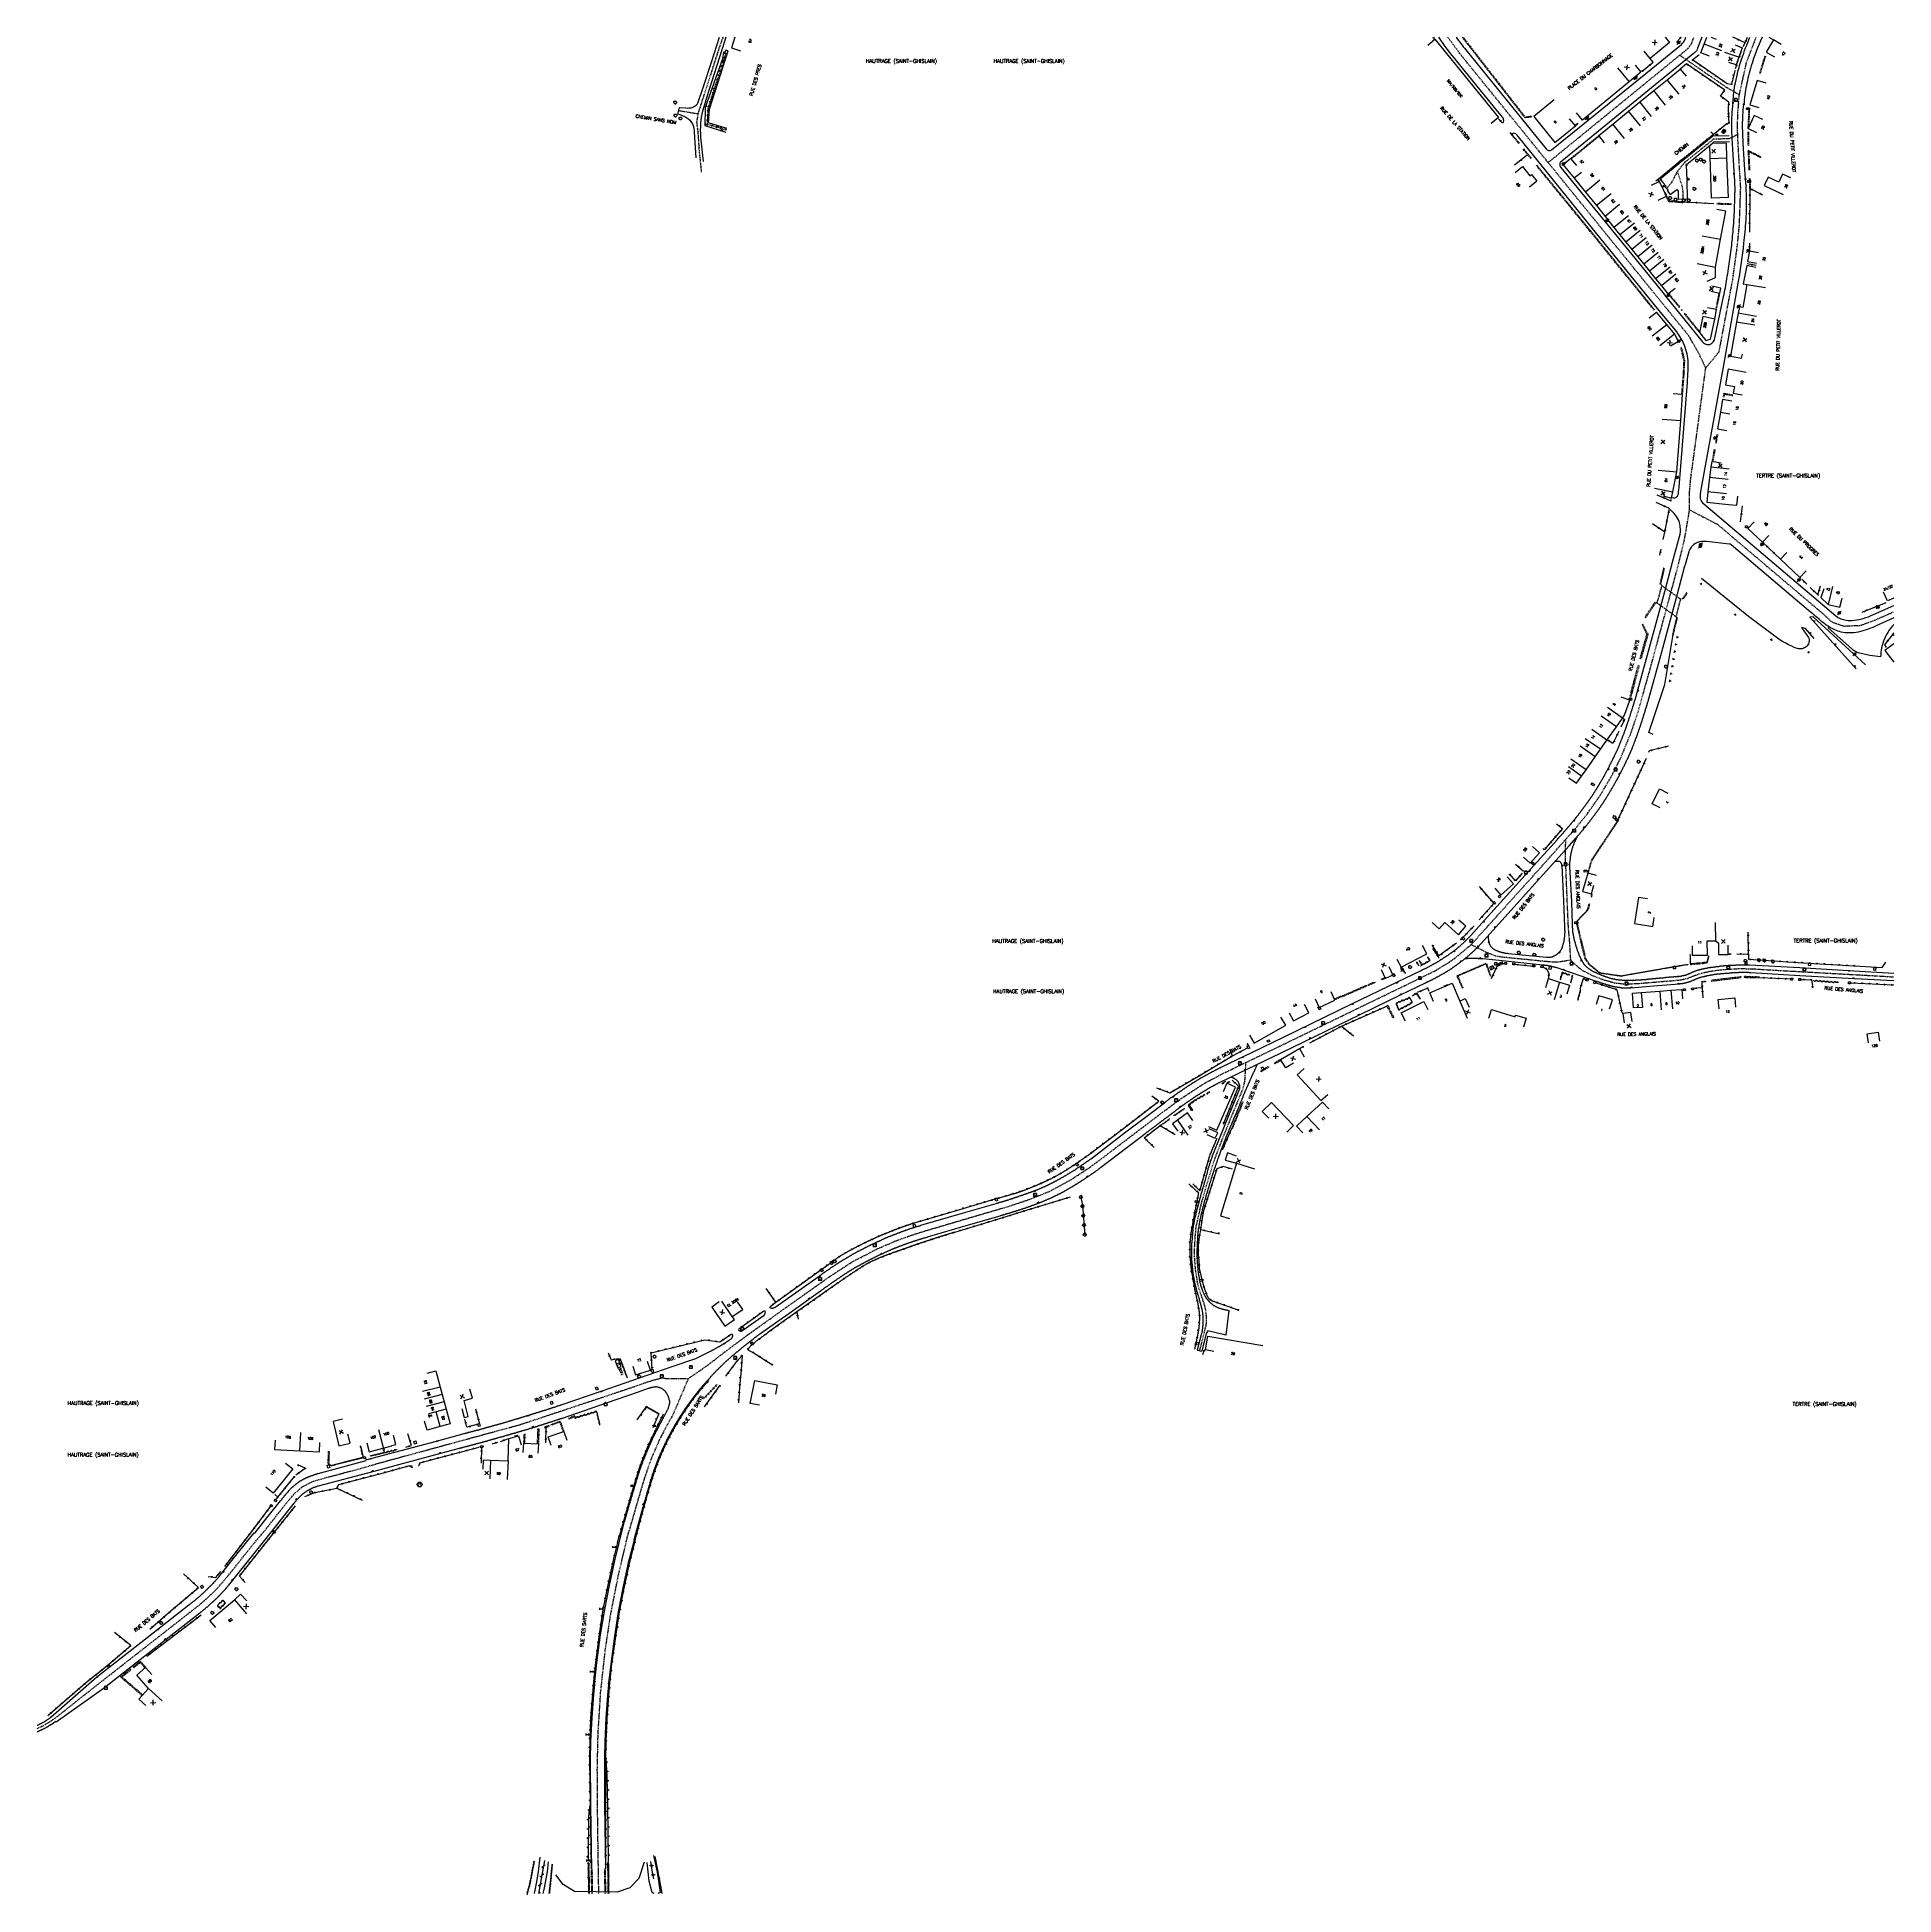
# Model space of a CAD drawing. Header units: millimetres. Extents: x 107000 to 108000, y 126999 to 128000.
import ezdxf
from ezdxf.enums import TextEntityAlignment as Align

# ---------------------------------------------------------------- set-up
doc = ezdxf.new("R2010")
doc.units = ezdxf.units.MM
doc.linetypes.add('DASHED', pattern=[0.75, 0.5, -0.25])
doc.layers.get('0').update_dxf_attribs({"linetype": 'CONTINUOUS'})
for name, color, linetype in [('W0001', 6, 'DASHED'), ('W0008', 7, 'CONTINUOUS'), ('W0100', 7, 'CONTINUOUS'), ('W0105', 7, 'CONTINUOUS'), ('W0112', 1, 'DASHED'), ('W0122', 7, 'DASHED'), ('W0211', 2, 'CONTINUOUS'), ('W0220', 5, 'DASHED'), ('W0300', 7, 'CONTINUOUS'), ('W0302', 3, 'CONTINUOUS'), ('W0310', 3, 'CONTINUOUS'), ('W0322', 7, 'CONTINUOUS'), ('W0400', 7, 'CONTINUOUS'), ('W0420', 7, 'CONTINUOUS'), ('W0469', 7, 'CONTINUOUS'), ('W0471', 7, 'CONTINUOUS'), ('W0980', 7, 'CONTINUOUS'), ('W0984', 7, 'CONTINUOUS'), ('W0989', 7, 'CONTINUOUS'), ('W0991', 7, 'CONTINUOUS'), ('W1102', 7, 'CONTINUOUS'), ('W1471', 7, 'CONTINUOUS'), ('W1474', 7, 'CONTINUOUS')]:
    doc.layers.add(name, color=color, linetype=linetype)
doc.styles.get("Standard").update_dxf_attribs({"font": 'romans.shx', "width": 0.85})

# ---------------------------------------------------------------- blocks, each defined once
blk = doc.blocks.new('t211o')
at = {"color": 0, "linetype": 'Continuous'}
for p, q in [((-0.3, 0.5), (-0.3, 0)), ((0, 1), (0, 0)), ((0.3, 0.5), (0.3, 0))]:
    blk.add_line(p, q, dxfattribs=at)
blk = doc.blocks.new('t322o')
at = {"color": 0, "linetype": 'Continuous'}
for radius in [0.25, 0.15]:
    blk.add_circle((0, 0), radius, dxfattribs=at)
blk = doc.blocks.new('t310o')
at = {"color": 0, "linetype": 'Continuous'}
for centre, start, end in [((-0.5, 0.4), 216.8699, 323.1304), ((0.5, -0.4), 36.8699, 143.1303)]:
    blk.add_arc(centre, 0.625, start, end, dxfattribs=at)
blk = doc.blocks.new('T1474')
at = {"color": 0, "linetype": 'Continuous', "flags": 128}
for points in [[(-0.8, -0.5), (-0.8, 0.5)], [(-0.8, 0), (0.7, 0)], [(0.7, 0), (0.7, -0.5), (0.7, 0.5)]]:
    blk.add_lwpolyline(points, dxfattribs=at)
blk = doc.blocks.new('T400')
for p, q in [((-0.15, 0.3), (0.15, 0.3)), ((-0.15, -0.25), (-0.15, 0.3)), ((-0.15, 0.15), (0.15, 0.15)), ((-0.15, 0), (0.15, 0)), ((0.15, 0.3), (0.15, -0.25)), ((-0.15, -0.15), (0.15, -0.15)), ((-0.15, -0.25), (-0.15, -0.3)), ((-0.15, -0.3), (0.15, -0.3)), ((0.15, -0.3), (0.15, -0.25))]:
    blk.add_line(p, q)
blk = doc.blocks.new('T300')
for p, q in [((-0.8, 0.5), (-0.9, 0.3)), ((-0.9, 0.3), (-0.9, 0.2)), ((-0.9, 0.2), (-0.7, 0.1)), ((-0.7, 0.6), (-0.8, 0.5)), ((-0.8, -0.1), (-0.7, 0.1)), ((-0.6, 0.7), (-0.7, 0.6)), ((-0.7, 0.1), (-0.7, 0.1)), ((-0.5, 0.7), (-0.6, 0.7)), ((-0.3, 0.6), (-0.5, 0.7)), ((-0.3, 0.6), (-0.2, 0.7)), ((-0.2, 0.6), (-0.3, 0.6)), ((-0.2, 0.7), (-0.1, 0.8)), ((-0.1, 0.8), (0.1, 0.8)), ((0.1, 0.8), (0.2, 0.7)), ((0.2, 0.7), (0.3, 0.6)), ((0.3, 0.6), (0.4, 0.5)), ((0.5, 0.5), (0.3, 0.5)), ((0.4, 0.5), (0.4, 0.5)), ((0.6, 0.4), (0.5, 0.5)), ((0.6, 0.4), (0.7, 0.3)), ((0.7, 0.3), (0.7, 0.2)), ((0.7, 0.2), (0.7, 0.1)), ((0.7, 0.1), (0.7, -0.2)), ((-0.8, -0.2), (-0.8, -0.1)), ((-0.7, -0.3), (-0.8, -0.2)), ((-0.8, -0.2), (-0.8, -0.2)), ((-0.7, -0.4), (-0.7, -0.3)), ((-0.5, -0.5), (-0.7, -0.4)), ((-0.4, -0.5), (-0.5, -0.5)), ((-0.4, -0.5), (-0.3, -0.5)), ((-0.3, -0.5), (-0.3, -0.4)), ((-0.3, -0.6), (-0.3, -0.5)), ((-0.3, -0.5), (-0.3, -0.5)), ((-0.2, -0.7), (-0.3, -0.6)), ((-0.1, -0.8), (-0.2, -0.7)), ((0.1, -0.8), (-0.1, -0.8)), ((0.2, -0.7), (0.1, -0.8)), ((0.3, -0.5), (0.2, -0.5)), ((0.3, -0.6), (0.2, -0.7)), ((0.2, -0.7), (0.2, -0.7)), ((0.5, -0.4), (0.3, -0.5)), ((0.3, -0.5), (0.3, -0.6)), ((0.3, -0.5), (0.3, -0.5)), ((0.6, -0.3), (0.5, -0.4)), ((0.7, -0.2), (0.6, -0.3)), ((0.6, -0.3), (0.6, -0.3))]:
    blk.add_line(p, q)
blk = doc.blocks.new('T471')
for p, q in [((-0.333334, 0.333334), (-0.333334, -0.333334)), ((-0.333334, 0.333334), (0.333334, 0.333334)), ((-0.333334, 0), (0, 0)), ((0.500001, 0.500001), (1.000002, 1.000002)), ((-0.500001, -0.500001), (-1.000002, -1.000002)), ((-0.333334, -0.333334), (0.333334, -0.333334))]:
    blk.add_line(p, q)
blk.add_ellipse((0, 0), major_axis=(0.471405, 0.471405), ratio=1, start_param=5.4977871438, end_param=11.780972451)
blk = doc.blocks.new('t112o')
at = {"color": 0, "linetype": 'Continuous'}
for p, q in [((-0.5, 0.5), (0.5, 0.5)), ((-0.5, -0.5), (-0.5, 0.5)), ((0.5, 0.5), (0.5, -0.5)), ((0.5, -0.5), (-0.5, -0.5))]:
    blk.add_line(p, q, dxfattribs=at)
blk = doc.blocks.new('t991o')
at = {"color": 0, "linetype": 'Continuous'}
for p, q in [((-1, 1), (1, -1)), ((-1, -1), (1, 1))]:
    blk.add_line(p, q, dxfattribs=at)
blk = doc.blocks.new('T1471')
at = {"color": 0, "linetype": 'Continuous', "flags": 128}
blk.add_lwpolyline([(-0.75, -0.5), (-0.75, 0.5), (0.75, 0.5), (0.75, -0.5), (-0.75, -0.5)], dxfattribs=at)
blk = doc.blocks.new('T420')
for p, q in [((0.7, 0.7), (-0.8, 0.7)), ((-0.8, 0.7), (-0.8, -0.8)), ((0.7, 0.7), (0.7, -0.8)), ((0.7, -0.8), (-0.8, -0.8))]:
    blk.add_line(p, q)
blk.add_ellipse((0, 0), major_axis=(-0.53, 0.53), ratio=1, start_param=3.926991, end_param=10.210176)
blk = doc.blocks.new('T469')
at = {"color": 0, "linetype": 'Continuous', "flags": 128}
for points in [[(-0.4, 0.4), (0.4, -0.4)], [(-0.4, -0.4), (0.4, 0.4)]]:
    blk.add_lwpolyline(points, dxfattribs=at)
at = {"color": 0, "linetype": 'Continuous'}
blk.add_circle((0, 0), 0.5, dxfattribs=at)
blk = doc.blocks.new('t105o')
for p, q in [((-0.5, 0), (0.5, 0)), ((0.5, 0), (0.2, 0.1)), ((0.5, 0), (0.2, -0.1))]:
    blk.add_line(p, q)
blk = doc.blocks.new('t220o')
at = {"color": 0, "linetype": 'Continuous'}
for p, q in [((-0.25, 0.25), (0.25, 0.25)), ((-0.25, -0.25), (0.25, -0.25))]:
    blk.add_line(p, q, dxfattribs=at)

msp = doc.modelspace()

# ---------------------------------------------------------------- linework, layer by layer
at = {"layer": 'W0001'}
for points in [[(107369.3, 128000), (107367.6, 127995.1), (107355.9, 127958.8), (107355.2, 127954.2), (107355.9, 127948.2), (107356.5, 127938.9), (107357.7, 127927.3)], [(107813.8, 127932.5), (107767.1, 127990.1), (107759.7, 128000)], [(107884.1, 127716.3), (107887.3, 127729.6), (107890, 127745.4), (107889.9, 127754), (107890.6, 127762.1), (107898.7, 127821.8), (107894.7, 127830.2), (107889.6, 127839.1), (107875.3, 127856.7), (107813.8, 127932.5), (107818.4, 127936.2), (107889.2, 127994), (107891, 127996.5), (107892.3, 128000)], [(107916.3, 127964.5), (107916.8, 127969), (107920.7, 127986.5), (107925.9, 128000)], [(107884.7, 127990.3), (107890, 127986.7), (107909.6, 127973.2), (107916.8, 127969), (107916.8, 127969)], [(107345.6, 127960.5), (107355.9, 127958.8)], [(107916.3, 127964.5), (107915.8, 127959.5), (107915.6, 127951.5), (107915.9, 127943.6), (107916.5, 127932.8), (107917.4, 127918.3)], [(107915.7, 127947.5), (107911.3, 127945.2), (107908.5, 127945.2), (107902.7, 127945), (107899.6, 127942.4), (107887.4, 127932.6), (107883.4, 127927.7), (107880.4, 127922), (107877.7, 127918.4)], [(107883.4, 127927.7), (107886, 127919.5), (107886.3, 127916.4), (107886.4, 127912.9)], [(107898.7, 127821.8), (107905.9, 127830.6), (107910.9, 127857.1), (107913.2, 127869.2), (107915.7, 127887.3), (107916.8, 127898.3), (107917.3, 127911.7), (107917.4, 127918.3)], [(107890, 127745.4), (107905, 127737.6), (107961.5, 127689.7), (107966.7, 127685), (107973, 127682.8), (107982.1, 127683.2), (107989.8, 127686), (108000, 127690.5)], [(107302.5, 127000), (107302.3, 127012.5), (107301.9, 127039.4), (107301.7, 127066.9), (107302.1, 127085.7), (107303.5, 127108.4), (107306, 127131.2), (107308.9, 127150.4), (107313.3, 127172.7), (107318.5, 127194.4), (107318.8, 127195.4)]]:
    msp.add_lwpolyline(points, dxfattribs=at)
at = {"layer": 'W0001', "flags": 128}
for points in [[(107000, 127089), (107003.5, 127090.6), (107006.1, 127092.2), (107008.4, 127093.7), (107010.3, 127095), (107025.4, 127107), (107037.6, 127116.6), (107066.4, 127139.1), (107088.1, 127156.1), (107094.8, 127162.2), (107099.4, 127167.1), (107105.7, 127174.8), (107111.4, 127182), (107116.6, 127188.5), (107122.3, 127195.2), (107131.7, 127207.2), (107135.1, 127211.4), (107138.6, 127215.5), (107142.9, 127219.2), (107148.6, 127222.1), (107154.9, 127223.9), (107164.3, 127226.4), (107174.5, 127229.1), (107184, 127231.9), (107260.3, 127252.7), (107315.9, 127271.2), (107330.1, 127276.1), (107335.9, 127277.7), (107341.6, 127277.4), (107350.7, 127277.4), (107353.3, 127279.2), (107361.2, 127284.7), (107369.5, 127291.1), (107383.8, 127301.8), (107403.5, 127315.8), (107426.1, 127331.9), (107439.5, 127340.6), (107452.5, 127347.3), (107463.1, 127351.9), (107474.9, 127356), (107495.2, 127362), (107524.2, 127370.5), (107535.1, 127374.2), (107545.5, 127378.4), (107556.6, 127384.4), (107566.5, 127390.9), (107574.6, 127396.9), (107587.3, 127406.6), (107606.7, 127421.3), (107616.2, 127428.3), (107628.7, 127436.5), (107637.5, 127441.2), (107649.3, 127446.9), (107667.6, 127455.7), (107693.8, 127468.4), (107721.2, 127481.7), (107737.6, 127489.6), (107752.9, 127497.1), (107760, 127501.4), (107764.5, 127504.6), (107772.4, 127511.3), (107782, 127521.9), (107812.2, 127555.4), (107829.3, 127574.7), (107835, 127581.8), (107841.9, 127591.7), (107847.7, 127601.5), (107852.8, 127611.5), (107858.5, 127625.4), (107862.3, 127636.7), (107868.7, 127659.5), (107884.1, 127716.3)], [(107826, 127503), (107825.4, 127512.8), (107824.7, 127521.1), (107823.7, 127544.5), (107823.4, 127552.7), (107823.1, 127558), (107823.3, 127567.9)], [(107772.3, 127511.3), (107780.4, 127507.1), (107785.4, 127505.2), (107789.3, 127504.6), (107811, 127502.4), (107815.8, 127502), (107819.7, 127502), (107826, 127503), (107827.2, 127501.5), (107831.9, 127497.5), (107838, 127494.4), (107843.4, 127492.4), (107849.7, 127490.6), (107855.2, 127490), (107862.5, 127490.3), (107881.9, 127491.9), (107885.5, 127492.3), (107888.8, 127493), (107892.3, 127494.4), (107896.2, 127495.8), (107901.1, 127496.9), (107908.3, 127497.8), (107916.7, 127498.3), (107924, 127498.2), (107933, 127497.6), (107997.5, 127494), (108000, 127493.8)], [(107650.9, 127447.7), (107650.3, 127437.5), (107649.2, 127433.2), (107647, 127427.8), (107642.9, 127417.9), (107637.9, 127405.6), (107633.9, 127395.1), (107629.7, 127381.4), (107627, 127372), (107624.1, 127359.4), (107623.6, 127354.2), (107623.2, 127347.9), (107623.2, 127343), (107623.7, 127336.5), (107624.6, 127330.4), (107625.5, 127326.4), (107627, 127322), (107628.3, 127318.1), (107629.2, 127314.7), (107629.7, 127310.5), (107629.6, 127307.3), (107629.3, 127305.3), (107628.5, 127302.3), (107626, 127292.5)], [(107350.7, 127277.4), (107342.4, 127257.9), (107339.6, 127253), (107335.2, 127244.6), (107330.7, 127234.3), (107327, 127223.6), (107323.7, 127212.5), (107318.8, 127195.4)]]:
    msp.add_lwpolyline(points, dxfattribs=at)
at = {"layer": 'W0008', "flags": 128}
for points in [[(107358.6, 127972.4), (107363.3, 127987), (107367.5, 128000)], [(107371, 128000), (107368.9, 127993.7), (107361.5, 127970.7)], [(107793.1, 127539.4), (107807.9, 127555.8), (107818.8, 127567.9), (107818.9, 127568.1), (107819.1, 127568.3), (107819.3, 127568.5), (107819.5, 127568.7), (107819.6, 127568.9), (107819.8, 127569.1), (107820, 127569.2), (107820.1, 127569.4), (107820.3, 127569.6), (107820.5, 127569.8), (107820.6, 127570), (107820.8, 127570.2), (107821, 127570.4), (107821.2, 127570.6), (107821.3, 127570.7), (107821.5, 127570.9), (107821.7, 127571.1), (107821.8, 127571.3), (107822, 127571.5), (107822.2, 127571.7), (107822.3, 127571.9), (107822.5, 127572.1), (107822.7, 127572.3), (107822.8, 127572.4), (107823, 127572.6), (107823.2, 127572.8), (107823.3, 127573), (107823.5, 127573.2), (107823.7, 127573.4), (107823.8, 127573.6), (107824, 127573.8), (107824.1, 127574), (107824.3, 127574.2), (107824.5, 127574.4), (107824.6, 127574.6), (107824.8, 127574.7), (107825, 127574.9), (107825.1, 127575.1), (107825.3, 127575.3), (107825.5, 127575.5), (107825.6, 127575.7), (107825.8, 127575.9), (107826, 127576.1), (107826.1, 127576.3), (107826.3, 127576.5), (107826.4, 127576.7), (107826.6, 127576.9), (107826.8, 127577.1), (107826.9, 127577.3), (107827.1, 127577.5), (107827.2, 127577.7), (107827.4, 127577.9), (107827.6, 127578.1), (107827.7, 127578.2), (107827.9, 127578.4), (107828.1, 127578.6), (107828.2, 127578.8), (107828.4, 127579), (107828.5, 127579.2), (107828.7, 127579.4), (107828.8, 127579.6), (107829, 127579.8), (107829.2, 127580), (107829.3, 127580.2), (107829.5, 127580.4), (107829.6, 127580.6), (107829.8, 127580.8), (107829.9, 127581), (107830.1, 127581.2), (107830.3, 127581.4), (107830.4, 127581.6), (107830.6, 127581.8), (107830.7, 127582), (107830.9, 127582.2), (107831, 127582.4), (107831.2, 127582.6), (107831.3, 127582.8), (107831.5, 127583), (107831.6, 127583.2), (107831.8, 127583.4), (107831.9, 127583.6), (107832.1, 127583.8), (107832.2, 127584), (107832.4, 127584.2), (107832.5, 127584.4), (107832.7, 127584.6), (107832.8, 127584.8), (107833, 127585), (107833.1, 127585.2), (107833.3, 127585.4), (107833.4, 127585.6), (107833.6, 127585.8), (107833.7, 127586), (107833.9, 127586.2), (107834, 127586.4), (107834.1, 127586.6), (107834.3, 127586.8), (107834.4, 127587), (107834.6, 127587.2), (107834.7, 127587.4), (107834.9, 127587.6), (107835, 127587.8), (107835.2, 127588), (107835.3, 127588.2), (107835.4, 127588.4), (107835.6, 127588.6), (107835.7, 127588.8), (107835.9, 127589), (107836, 127589.2), (107836.1, 127589.4), (107836.3, 127589.6), (107836.4, 127589.8), (107836.6, 127590), (107836.7, 127590.2), (107836.8, 127590.4), (107837, 127590.6), (107837.1, 127590.8), (107837.3, 127591), (107837.4, 127591.2), (107837.5, 127591.4), (107837.7, 127591.6), (107837.8, 127591.9), (107837.9, 127592.1), (107838.1, 127592.3), (107838.2, 127592.5), (107838.4, 127592.7), (107838.5, 127592.9), (107838.6, 127593.1), (107838.8, 127593.3), (107838.9, 127593.5), (107839, 127593.7), (107839.2, 127594), (107839.3, 127594.2), (107839.4, 127594.4), (107839.6, 127594.6), (107839.7, 127594.8), (107839.8, 127595), (107840, 127595.2), (107840.1, 127595.5), (107840.2, 127595.7), (107840.4, 127595.9), (107840.5, 127596.1), (107840.6, 127596.3), (107840.8, 127596.5), (107840.9, 127596.7), (107841, 127597), (107841.2, 127597.2), (107841.3, 127597.4), (107841.4, 127597.6), (107841.5, 127597.8), (107841.7, 127598), (107841.8, 127598.3), (107841.9, 127598.5), (107842.1, 127598.7), (107842.2, 127598.9), (107842.3, 127599.1), (107842.4, 127599.3), (107842.6, 127599.6), (107842.7, 127599.8), (107842.8, 127600), (107842.9, 127600.2), (107843.1, 127600.4), (107843.2, 127600.7), (107843.3, 127600.9), (107843.4, 127601.1), (107843.6, 127601.3), (107843.7, 127601.6), (107843.8, 127601.8), (107843.9, 127602), (107844.1, 127602.2), (107844.2, 127602.4), (107844.3, 127602.7), (107844.4, 127602.9), (107844.5, 127603.1), (107844.7, 127603.3), (107844.8, 127603.6), (107844.9, 127603.8), (107845, 127604), (107845.1, 127604.2), (107845.3, 127604.4), (107845.4, 127604.7), (107845.5, 127604.9), (107845.6, 127605.1), (107845.7, 127605.3), (107845.9, 127605.6), (107846, 127605.8), (107846.1, 127606), (107846.2, 127606.2), (107846.3, 127606.5), (107846.5, 127606.7), (107846.6, 127606.9), (107846.7, 127607.1), (107846.8, 127607.4), (107846.9, 127607.6), (107847, 127607.8), (107847.1, 127608), (107847.3, 127608.3), (107847.4, 127608.5), (107847.5, 127608.7), (107847.6, 127608.9), (107847.7, 127609.2), (107847.8, 127609.4), (107847.9, 127609.6), (107848.1, 127609.8), (107848.2, 127610.1), (107848.3, 127610.3), (107848.4, 127610.5), (107848.5, 127610.8), (107848.6, 127611), (107848.7, 127611.2), (107848.8, 127611.4), (107848.9, 127611.7), (107849.1, 127611.9), (107849.2, 127612.1), (107849.3, 127612.3), (107849.4, 127612.5), (107849.5, 127612.8), (107849.6, 127613), (107849.7, 127613.2), (107849.8, 127613.4), (107849.9, 127613.6), (107850, 127613.9), (107850.1, 127614.1), (107850.2, 127614.3), (107850.3, 127614.5), (107850.5, 127614.7), (107850.6, 127615), (107850.7, 127615.2), (107850.8, 127615.4), (107850.9, 127615.6), (107851, 127615.9), (107851.1, 127616.1), (107851.2, 127616.3), (107851.3, 127616.5), (107851.4, 127616.7), (107851.5, 127617), (107851.6, 127617.2), (107851.7, 127617.4), (107851.8, 127617.7), (107851.9, 127617.9), (107852, 127618.2), (107852.1, 127618.4), (107852.2, 127618.6), (107852.3, 127618.9), (107852.4, 127619.1), (107852.4, 127619.3), (107852.5, 127619.6), (107852.6, 127619.8), (107852.7, 127620.1), (107852.8, 127620.3), (107852.9, 127620.5), (107853, 127620.8), (107853.1, 127621), (107853.2, 127621.2), (107853.3, 127621.5), (107853.4, 127621.7), (107853.5, 127621.9), (107853.6, 127622.2), (107853.7, 127622.4), (107853.7, 127622.6), (107853.8, 127622.8), (107853.9, 127623.1), (107854, 127623.3), (107854.1, 127623.5), (107854.2, 127623.8), (107854.3, 127624), (107854.4, 127624.2), (107854.5, 127624.5), (107854.6, 127624.7), (107854.7, 127624.9), (107854.7, 127625.2), (107854.8, 127625.4), (107854.9, 127625.6), (107855, 127625.8), (107855.1, 127626.1), (107855.2, 127626.3), (107855.3, 127626.5), (107855.3, 127626.8), (107855.4, 127627), (107855.5, 127627.2), (107855.6, 127627.4), (107855.6, 127627.7), (107855.7, 127627.9), (107855.8, 127628.1), (107855.9, 127628.4), (107856, 127628.6), (107856, 127628.8), (107856.1, 127629.1), (107856.2, 127629.3), (107856.3, 127629.5), (107856.4, 127629.8), (107856.4, 127630), (107856.5, 127630.3), (107856.6, 127630.5), (107856.7, 127630.7), (107856.8, 127631), (107856.8, 127631.2), (107856.9, 127631.4), (107857, 127631.7), (107857.1, 127631.9), (107857.2, 127632.1), (107857.2, 127632.4), (107857.3, 127632.6), (107857.4, 127632.8), (107857.5, 127633.1), (107857.5, 127633.3), (107857.6, 127633.5), (107857.7, 127633.8), (107857.8, 127634), (107857.9, 127634.3), (107857.9, 127634.5), (107858, 127634.7), (107858.1, 127635), (107858.2, 127635.2), (107858.2, 127635.5), (107858.3, 127635.7), (107858.4, 127635.9), (107858.5, 127636.2), (107858.6, 127636.4), (107858.6, 127636.7), (107858.7, 127636.9), (107858.8, 127637.2), (107858.9, 127637.4), (107858.9, 127637.6), (107859, 127637.9), (107859.1, 127638.1), (107859.2, 127638.4), (107859.2, 127638.6), (107859.3, 127638.8), (107859.4, 127639.1), (107859.5, 127639.3), (107859.5, 127639.6), (107859.6, 127639.8), (107859.7, 127640), (107859.8, 127640.3), (107859.8, 127640.5), (107859.9, 127640.8), (107860, 127641), (107860.1, 127641.3), (107860.1, 127641.5), (107860.2, 127641.7), (107860.3, 127642), (107860.3, 127642.2), (107860.4, 127642.5), (107860.5, 127642.7), (107860.6, 127643), (107867.8, 127669.3), (107876.6, 127701.4), (107880.8, 127717.3)], [(107769.1, 127503.7), (107769.3, 127503.9), (107769.5, 127504), (107769.7, 127504.2), (107769.9, 127504.4), (107770.1, 127504.5), (107770.3, 127504.7), (107770.5, 127504.9), (107770.7, 127505.1), (107770.9, 127505.2), (107771.1, 127505.4), (107771.3, 127505.6), (107771.5, 127505.7), (107771.7, 127505.9), (107771.9, 127506), (107772, 127506.2), (107772.2, 127506.4), (107772.4, 127506.5), (107772.6, 127506.7), (107772.8, 127506.9), (107773, 127507), (107773.1, 127507.2), (107773.3, 127507.4), (107773.5, 127507.5), (107773.7, 127507.7), (107773.9, 127507.9), (107774, 127508.1), (107774.2, 127508.2), (107774.4, 127508.4), (107774.6, 127508.6), (107774.7, 127508.7), (107774.9, 127508.9), (107775.1, 127509.1), (107775.2, 127509.2), (107775.4, 127509.4), (107775.6, 127509.6), (107775.8, 127509.8), (107775.9, 127509.9), (107792.2, 127528), (107814.4, 127552.6), (107825.1, 127564.5), (107828.8, 127568.6), (107828.9, 127568.8), (107829.1, 127569), (107829.3, 127569.2), (107829.4, 127569.3), (107829.6, 127569.5), (107829.7, 127569.7), (107829.9, 127569.9), (107830.1, 127570.1), (107830.2, 127570.3), (107830.4, 127570.4), (107830.5, 127570.6), (107830.7, 127570.8), (107830.9, 127571), (107831, 127571.2), (107831.2, 127571.4), (107831.3, 127571.6), (107831.5, 127571.7), (107831.6, 127571.9), (107831.8, 127572.1), (107832, 127572.3), (107832.1, 127572.5), (107832.3, 127572.7), (107832.4, 127572.9), (107832.6, 127573.1), (107832.8, 127573.3), (107832.9, 127573.5), (107833.1, 127573.7), (107833.2, 127573.9), (107833.4, 127574.1), (107833.5, 127574.3), (107833.7, 127574.5), (107833.9, 127574.6), (107834, 127574.8), (107834.2, 127575), (107834.3, 127575.2), (107834.5, 127575.4), (107834.7, 127575.6), (107834.8, 127575.8), (107835, 127576), (107835.1, 127576.2), (107835.3, 127576.4), (107835.4, 127576.6), (107835.6, 127576.8), (107835.7, 127577), (107835.9, 127577.2), (107836.1, 127577.4), (107836.2, 127577.6), (107836.4, 127577.8), (107836.5, 127578), (107836.7, 127578.2), (107836.8, 127578.4), (107837, 127578.6), (107837.1, 127578.8), (107837.3, 127579), (107837.4, 127579.2), (107837.6, 127579.4), (107837.7, 127579.6), (107837.9, 127579.8), (107838, 127580), (107838.2, 127580.2), (107838.3, 127580.4), (107838.5, 127580.6), (107838.6, 127580.8), (107838.8, 127581), (107838.9, 127581.2), (107839.1, 127581.4), (107839.2, 127581.6), (107839.4, 127581.8), (107839.5, 127582), (107839.7, 127582.2), (107839.8, 127582.4), (107839.9, 127582.6), (107840.1, 127582.8), (107840.2, 127583), (107840.4, 127583.2), (107840.5, 127583.4), (107840.7, 127583.6), (107840.8, 127583.8), (107841, 127584), (107841.1, 127584.2), (107841.2, 127584.4), (107841.4, 127584.7), (107841.5, 127584.9), (107841.7, 127585.1), (107841.8, 127585.3), (107842, 127585.5), (107842.1, 127585.7), (107842.2, 127585.9), (107842.4, 127586.1), (107842.5, 127586.3), (107842.7, 127586.5), (107842.8, 127586.7), (107842.9, 127586.9), (107843.1, 127587.1), (107843.2, 127587.3), (107843.4, 127587.5), (107843.5, 127587.7), (107843.6, 127588), (107843.8, 127588.2), (107843.9, 127588.4), (107844, 127588.6), (107844.2, 127588.8), (107844.3, 127589), (107844.4, 127589.2), (107844.6, 127589.4), (107844.7, 127589.6), (107844.8, 127589.8), (107845, 127590), (107845.1, 127590.2), (107845.2, 127590.4), (107845.4, 127590.6), (107845.5, 127590.9), (107845.6, 127591.1), (107845.8, 127591.3), (107845.9, 127591.5), (107846, 127591.7), (107846.1, 127591.9), (107846.3, 127592.1), (107846.4, 127592.3), (107846.5, 127592.5), (107846.7, 127592.7), (107846.8, 127593), (107846.9, 127593.2), (107847, 127593.4), (107847.2, 127593.6), (107847.3, 127593.8), (107847.4, 127594), (107847.5, 127594.2), (107847.7, 127594.4), (107847.8, 127594.6), (107847.9, 127594.9), (107848, 127595.1), (107848.2, 127595.3), (107848.3, 127595.5), (107848.4, 127595.7), (107848.5, 127595.9), (107848.7, 127596.2), (107848.8, 127596.4), (107848.9, 127596.6), (107849, 127596.8), (107849.2, 127597), (107849.3, 127597.2), (107849.4, 127597.4), (107849.5, 127597.7), (107849.6, 127597.9), (107849.8, 127598.1), (107849.9, 127598.3), (107850, 127598.5), (107850.1, 127598.7), (107850.3, 127599), (107850.4, 127599.2), (107850.5, 127599.4), (107850.6, 127599.6), (107850.7, 127599.8), (107850.9, 127600.1), (107851, 127600.3), (107851.1, 127600.5), (107851.2, 127600.7), (107851.3, 127600.9), (107851.5, 127601.1), (107851.6, 127601.4), (107851.7, 127601.6), (107851.8, 127601.8), (107851.9, 127602), (107852, 127602.2), (107852.2, 127602.5), (107852.3, 127602.7), (107852.4, 127602.9), (107852.5, 127603.1), (107852.6, 127603.3), (107852.7, 127603.6), (107852.9, 127603.8), (107853, 127604), (107853.1, 127604.2), (107853.2, 127604.4), (107853.3, 127604.6), (107853.4, 127604.9), (107853.5, 127605.1), (107853.7, 127605.3), (107853.8, 127605.5), (107853.9, 127605.7), (107854, 127606), (107854.1, 127606.2), (107854.2, 127606.4), (107854.3, 127606.6), (107854.4, 127606.9), (107854.5, 127607.1), (107854.7, 127607.3), (107854.8, 127607.5), (107854.9, 127607.7), (107855, 127608), (107855.1, 127608.2), (107855.2, 127608.4), (107855.3, 127608.6), (107855.4, 127608.9), (107855.5, 127609.1), (107855.6, 127609.3), (107855.7, 127609.5), (107855.8, 127609.7), (107855.9, 127610), (107856, 127610.2), (107856.1, 127610.4), (107856.2, 127610.6), (107856.3, 127610.9), (107856.5, 127611.1), (107856.6, 127611.3), (107856.7, 127611.5), (107856.8, 127611.8), (107856.9, 127612), (107857, 127612.2), (107857.1, 127612.4), (107857.2, 127612.7), (107857.3, 127612.9), (107857.4, 127613.1), (107857.5, 127613.3), (107857.6, 127613.6), (107857.7, 127613.8), (107857.8, 127614), (107857.9, 127614.2), (107858, 127614.5), (107858.1, 127614.7), (107858.2, 127614.9), (107858.3, 127615.1), (107858.4, 127615.4), (107858.5, 127615.6), (107858.6, 127615.8), (107858.7, 127616), (107858.8, 127616.3), (107858.9, 127616.5), (107859, 127616.7), (107859.1, 127617), (107859.2, 127617.2), (107859.3, 127617.4), (107859.3, 127617.6), (107859.4, 127617.9), (107859.5, 127618.1), (107859.6, 127618.3), (107859.7, 127618.6), (107859.8, 127618.8), (107859.9, 127619), (107860, 127619.3), (107860.1, 127619.5), (107860.2, 127619.7), (107860.2, 127619.9), (107860.3, 127620.2), (107860.4, 127620.4), (107860.5, 127620.6), (107860.6, 127620.9), (107860.7, 127621.1), (107860.8, 127621.3), (107860.9, 127621.6), (107860.9, 127621.8), (107861, 127622), (107861.1, 127622.3), (107861.2, 127622.5), (107861.3, 127622.7), (107861.4, 127623), (107861.5, 127623.2), (107861.5, 127623.4), (107861.6, 127623.7), (107861.7, 127623.9), (107861.8, 127624.1), (107861.9, 127624.4), (107862, 127624.6), (107862.1, 127624.9), (107862.1, 127625.1), (107862.2, 127625.3), (107862.3, 127625.6), (107862.4, 127625.8), (107862.5, 127626.1), (107862.6, 127626.3), (107862.7, 127626.5), (107862.7, 127626.8), (107862.8, 127627), (107862.9, 127627.3), (107863, 127627.5), (107863.1, 127627.7), (107863.1, 127628), (107863.2, 127628.2), (107863.3, 127628.5), (107863.4, 127628.7), (107863.5, 127628.9), (107863.6, 127629.2), (107863.6, 127629.4), (107863.7, 127629.6), (107863.8, 127629.9), (107863.9, 127630.1), (107863.9, 127630.4), (107864, 127630.6), (107864.1, 127630.8), (107864.2, 127631.1), (107864.2, 127631.3), (107864.3, 127631.6), (107864.4, 127631.8), (107864.5, 127632), (107864.6, 127632.3), (107864.6, 127632.5), (107864.7, 127632.8), (107864.8, 127633), (107864.8, 127633.2), (107864.9, 127633.5), (107865, 127633.7), (107865.1, 127633.9), (107865.1, 127634.2), (107865.2, 127634.4), (107865.3, 127634.7), (107865.4, 127634.9), (107865.4, 127635.1), (107865.5, 127635.4), (107865.6, 127635.6), (107865.7, 127635.9), (107865.7, 127636.1), (107865.8, 127636.3), (107865.9, 127636.6), (107866, 127636.8), (107866, 127637.1), (107866.1, 127637.3), (107866.2, 127637.5), (107866.3, 127637.8), (107866.3, 127638), (107866.4, 127638.2), (107866.5, 127638.5), (107866.6, 127638.7), (107866.6, 127639), (107866.7, 127639.2), (107866.8, 127639.4), (107866.9, 127639.7), (107866.9, 127639.9), (107867, 127640.2), (107867.1, 127640.4), (107867.1, 127640.6), (107867.2, 127640.9), (107867.3, 127641.1), (107867.4, 127641.3), (107867.4, 127641.6), (107867.5, 127641.8), (107867.6, 127642.1), (107867.7, 127642.3), (107875, 127668.9), (107883.5, 127700.2), (107887.4, 127715.2)], [(107829.4, 127569.2), (107828.5, 127567.4), (107828.4, 127567.1), (107828.3, 127566.9), (107828.1, 127566.7), (107828, 127566.5), (107827.9, 127566.2), (107827.8, 127566), (107827.7, 127565.8), (107827.7, 127565.5), (107827.6, 127565.3), (107827.5, 127565.1), (107827.4, 127564.9), (107827.3, 127564.6), (107827.2, 127564.4), (107827.1, 127564.1), (107827, 127563.9), (107826.9, 127563.6), (107826.9, 127563.4), (107826.8, 127563.1), (107826.7, 127562.9), (107826.6, 127562.6), (107826.5, 127562.4), (107826.5, 127562.1), (107826.4, 127561.9), (107826.3, 127561.7), (107826.3, 127561.4), (107826.2, 127561.2), (107826.2, 127560.9), (107826.1, 127560.7), (107826.1, 127560.4), (107826, 127560.2), (107826, 127559.9), (107825.9, 127559.6), (107825.9, 127559.4), (107825.8, 127559.1), (107825.8, 127558.9), (107825.7, 127558.6), (107825.7, 127558.4), (107825.7, 127558.1), (107825.6, 127557.9), (107825.6, 127557.7), (107825.6, 127557.4), (107825.6, 127557.2), (107825.5, 127556.9), (107825.5, 127556.7), (107825.5, 127556.4), (107825.5, 127556.2), (107825.5, 127555.9), (107825.4, 127555.7), (107825.4, 127555.5), (107825.4, 127555.2), (107825.4, 127555), (107825.4, 127554.7), (107825.4, 127554.5), (107825.4, 127554.3), (107825.4, 127554), (107825.4, 127553.8), (107825.4, 127553.5), (107825.4, 127553.3), (107826.3, 127534.2), (107826.8, 127522.2), (107826.8, 127521.9), (107826.8, 127521.7), (107826.8, 127521.4), (107826.8, 127521.2), (107826.8, 127520.9), (107826.8, 127520.7), (107826.8, 127520.4), (107826.9, 127520.2), (107826.9, 127519.9), (107826.9, 127519.7), (107826.9, 127519.4), (107826.9, 127519.2), (107826.9, 127518.9), (107827, 127518.7), (107827, 127518.4), (107827, 127518.2), (107827, 127517.9), (107827.1, 127517.7), (107827.1, 127517.4), (107827.1, 127517.1), (107827.2, 127516.9), (107827.2, 127516.7), (107827.3, 127516.4), (107827.3, 127516.2), (107827.4, 127515.9), (107827.4, 127515.7), (107827.5, 127515.4), (107827.5, 127515.2), (107827.6, 127515), (107827.6, 127514.7), (107827.7, 127514.5), (107827.7, 127514.3), (107827.8, 127514), (107827.9, 127513.8), (107827.9, 127513.5), (107828, 127513.3), (107828, 127513.1), (107828.1, 127512.8), (107828.2, 127512.6), (107828.2, 127512.4), (107828.3, 127512.1), (107828.3, 127511.9), (107828.4, 127511.7), (107828.5, 127511.4), (107828.5, 127511.2), (107828.6, 127511), (107828.7, 127510.7), (107828.8, 127510.5), (107828.8, 127510.2), (107828.9, 127510), (107829, 127509.8), (107829.1, 127509.5), (107829.1, 127509.3), (107829.2, 127509), (107829.3, 127508.8), (107829.4, 127508.5), (107829.5, 127508.3), (107829.5, 127508.1), (107829.6, 127507.8), (107829.7, 127507.6), (107829.8, 127507.3), (107829.9, 127507.1), (107830, 127506.9), (107830.1, 127506.6), (107830.2, 127506.4), (107830.3, 127506.2), (107830.4, 127505.9), (107830.4, 127505.7), (107830.5, 127505.5), (107830.6, 127505.2), (107830.7, 127505), (107830.9, 127504.8), (107831, 127504.6), (107831.1, 127504.3), (107831.2, 127504.1), (107831.3, 127503.9), (107831.4, 127503.7), (107831.5, 127503.5), (107831.6, 127503.3), (107831.7, 127503), (107831.8, 127502.8), (107832, 127502.6), (107832.1, 127502.4), (107832.2, 127502.2), (107832.3, 127502), (107832.5, 127501.7), (107832.6, 127501.5), (107832.7, 127501.3), (107832.9, 127501.1), (107833, 127500.9), (107833.1, 127500.6), (107833.3, 127500.4), (107833.5, 127500.3), (107833.6, 127500.1), (107833.8, 127499.9), (107834, 127499.7), (107834.2, 127499.5), (107834.4, 127499.3), (107834.6, 127499.2), (107834.7, 127499), (107834.9, 127498.9), (107835.1, 127498.7), (107835.3, 127498.5), (107835.6, 127498.4), (107835.8, 127498.2), (107836, 127498.1), (107836.2, 127498), (107836.4, 127497.8), (107836.6, 127497.7), (107836.8, 127497.6), (107837, 127497.4), (107837.2, 127497.3), (107837.4, 127497.2), (107837.6, 127497.1), (107837.9, 127496.9), (107838.1, 127496.8), (107838.3, 127496.7), (107838.5, 127496.6), (107838.7, 127496.5), (107839, 127496.4), (107839.2, 127496.3), (107839.4, 127496.2), (107839.6, 127496.1), (107839.9, 127496), (107840.1, 127495.9), (107840.3, 127495.8), (107840.5, 127495.7), (107840.8, 127495.6), (107841, 127495.5), (107841.2, 127495.4), (107841.4, 127495.3), (107841.7, 127495.2), (107841.9, 127495.1), (107842.1, 127495), (107842.4, 127494.9), (107842.6, 127494.8), (107842.8, 127494.7), (107843.1, 127494.6), (107843.3, 127494.5), (107843.5, 127494.4), (107843.8, 127494.4), (107844, 127494.3), (107844.2, 127494.2), (107844.5, 127494.1), (107844.7, 127494), (107844.9, 127493.9), (107845.2, 127493.8), (107845.4, 127493.8), (107845.6, 127493.7), (107845.9, 127493.6), (107846.1, 127493.5), (107846.3, 127493.5), (107846.6, 127493.4), (107846.8, 127493.3), (107847, 127493.2), (107847.3, 127493.2), (107847.5, 127493.1), (107847.8, 127493), (107848, 127493), (107848.2, 127492.9), (107848.5, 127492.9), (107848.7, 127492.8), (107849, 127492.8), (107849.2, 127492.7), (107849.5, 127492.7), (107849.7, 127492.6), (107849.9, 127492.6), (107850.2, 127492.5), (107850.4, 127492.5), (107850.7, 127492.5), (107850.9, 127492.4), (107851.2, 127492.4), (107851.4, 127492.4), (107851.6, 127492.3), (107851.9, 127492.3), (107852.1, 127492.3), (107852.4, 127492.3), (107852.6, 127492.2), (107852.9, 127492.2), (107853.1, 127492.2), (107853.4, 127492.2), (107853.6, 127492.1), (107853.9, 127492.1), (107854.1, 127492.1), (107854.4, 127492.1), (107854.6, 127492.1), (107854.9, 127492), (107855.1, 127492), (107855.4, 127492), (107855.6, 127492), (107855.9, 127492), (107856.1, 127492), (107856.4, 127492), (107856.6, 127492), (107856.9, 127492), (107857.1, 127492), (107857.4, 127492), (107857.6, 127492), (107857.9, 127492), (107858.1, 127492), (107858.4, 127492), (107858.6, 127492.1), (107858.9, 127492.1), (107859.1, 127492.1), (107859.4, 127492.1), (107859.6, 127492.1), (107859.9, 127492.1), (107860.1, 127492.1), (107860.4, 127492.1), (107860.6, 127492.1), (107860.9, 127492.1), (107861.1, 127492.2), (107861.4, 127492.2), (107861.6, 127492.2), (107861.9, 127492.2), (107862.1, 127492.2), (107862.4, 127492.2), (107862.6, 127492.2), (107862.9, 127492.3), (107863.1, 127492.3), (107863.4, 127492.3), (107863.6, 127492.3), (107863.8, 127492.3), (107864.1, 127492.3), (107864.3, 127492.4), (107864.6, 127492.4), (107864.8, 127492.4), (107865.1, 127492.4), (107865.3, 127492.4), (107865.6, 127492.5), (107865.8, 127492.5), (107866.1, 127492.5), (107866.3, 127492.5), (107866.6, 127492.5), (107866.8, 127492.6), (107867.1, 127492.6), (107867.3, 127492.6), (107867.6, 127492.6), (107867.8, 127492.6), (107868.1, 127492.7), (107868.3, 127492.7), (107868.6, 127492.7), (107868.8, 127492.7), (107869.1, 127492.8), (107869.3, 127492.8), (107869.6, 127492.8), (107869.8, 127492.8), (107870.1, 127492.9), (107870.3, 127492.9), (107870.6, 127492.9), (107870.8, 127492.9), (107871.1, 127493), (107871.3, 127493), (107871.5, 127493), (107871.8, 127493), (107872, 127493.1), (107872.3, 127493.1), (107872.5, 127493.1), (107872.8, 127493.1), (107873, 127493.2), (107873.3, 127493.2), (107873.5, 127493.2), (107873.8, 127493.2), (107874, 127493.3), (107874.3, 127493.3), (107874.5, 127493.3), (107874.8, 127493.3), (107875, 127493.3), (107875.3, 127493.4), (107875.5, 127493.4), (107875.8, 127493.4), (107876, 127493.4), (107876.3, 127493.5), (107876.5, 127493.5), (107876.8, 127493.5), (107877, 127493.5), (107877.3, 127493.6), (107877.5, 127493.6), (107877.8, 127493.6), (107878, 127493.6), (107878.2, 127493.7), (107878.5, 127493.7), (107878.7, 127493.7), (107879, 127493.7), (107879.2, 127493.8), (107879.5, 127493.8), (107879.7, 127493.8), (107880, 127493.8), (107880.2, 127493.8), (107880.5, 127493.9), (107880.7, 127493.9), (107881, 127493.9), (107881.2, 127493.9), (107881.5, 127493.9), (107881.7, 127494), (107882, 127494), (107882.2, 127494), (107882.5, 127494), (107882.7, 127494.1), (107883, 127494.1), (107883.2, 127494.1), (107883.5, 127494.1), (107883.7, 127494.2), (107884, 127494.2), (107884.2, 127494.2), (107884.5, 127494.2), (107884.7, 127494.3), (107885, 127494.3), (107885.2, 127494.3), (107885.4, 127494.3), (107885.7, 127494.4), (107885.9, 127494.4), (107886.2, 127494.5), (107886.4, 127494.5), (107886.7, 127494.6), (107886.9, 127494.6), (107887.2, 127494.7), (107887.4, 127494.7), (107887.7, 127494.8), (107888, 127494.9), (107888.2, 127495), (107888.5, 127495), (107888.7, 127495.1), (107888.9, 127495.2), (107889.2, 127495.3), (107889.4, 127495.4), (107889.6, 127495.5), (107889.8, 127495.6), (107890.1, 127495.7), (107890.3, 127495.8), (107890.5, 127495.9), (107890.7, 127496), (107891, 127496.1), (107891.2, 127496.2), (107891.4, 127496.3), (107891.6, 127496.4), (107891.8, 127496.5), (107892.1, 127496.6), (107892.3, 127496.7), (107892.5, 127496.8), (107892.7, 127496.9), (107893, 127497), (107893.2, 127497.1), (107893.4, 127497.1), (107893.7, 127497.2), (107893.9, 127497.3), (107894.1, 127497.4), (107894.4, 127497.4), (107894.6, 127497.5), (107894.8, 127497.6), (107895.1, 127497.7), (107895.3, 127497.7), (107895.5, 127497.8), (107895.8, 127497.8), (107896, 127497.9), (107896.2, 127498), (107896.5, 127498), (107896.7, 127498.1), (107897, 127498.1), (107897.2, 127498.2), (107897.4, 127498.2), (107897.7, 127498.3), (107897.9, 127498.4), (107898.2, 127498.4), (107898.4, 127498.5), (107898.7, 127498.5), (107898.9, 127498.5), (107899.2, 127498.6), (107899.4, 127498.6), (107899.7, 127498.7), (107899.9, 127498.7), (107900.2, 127498.8), (107900.5, 127498.8), (107900.7, 127498.8), (107901, 127498.9), (107901.2, 127498.9), (107901.5, 127499), (107901.7, 127499), (107902, 127499), (107902.2, 127499.1), (107902.5, 127499.1), (107902.7, 127499.1), (107903, 127499.2), (107903.2, 127499.2), (107903.5, 127499.2), (107903.7, 127499.3), (107904, 127499.3), (107904.2, 127499.3), (107904.5, 127499.4), (107904.7, 127499.4), (107905, 127499.4), (107905.2, 127499.5), (107905.5, 127499.5), (107905.7, 127499.5), (107906, 127499.6), (107906.2, 127499.6), (107906.5, 127499.6), (107906.8, 127499.7), (107907, 127499.7), (107907.3, 127499.7), (107907.5, 127499.7), (107907.7, 127499.8), (107908, 127499.8), (107908.2, 127499.8), (107908.5, 127499.8), (107908.7, 127499.9), (107909, 127499.9), (107909.2, 127499.9), (107909.4, 127499.9), (107909.7, 127499.9), (107909.9, 127500), (107910.2, 127500), (107910.4, 127500), (107910.7, 127500), (107910.9, 127500), (107911.1, 127500.1), (107911.4, 127500.1), (107911.6, 127500.1), (107911.9, 127500.1), (107912.1, 127500.1), (107912.3, 127500.1), (107912.6, 127500.1), (107912.8, 127500.1), (107913.1, 127500.2), (107913.3, 127500.2), (107913.5, 127500.2), (107913.8, 127500.2), (107914, 127500.2), (107914.3, 127500.2), (107914.5, 127500.2), (107914.8, 127500.2), (107915, 127500.3), (107915.3, 127500.3), (107915.5, 127500.3), (107915.8, 127500.3), (107916, 127500.3), (107916.2, 127500.3), (107916.5, 127500.3), (107916.7, 127500.3), (107917, 127500.3), (107917.2, 127500.3), (107917.5, 127500.3), (107917.7, 127500.3), (107918, 127500.3), (107918.2, 127500.4), (107918.4, 127500.4), (107918.7, 127500.4), (107918.9, 127500.4), (107919.2, 127500.4), (107919.4, 127500.4), (107919.7, 127500.4), (107919.9, 127500.4), (107920.2, 127500.3), (107920.4, 127500.3), (107920.6, 127500.3), (107920.9, 127500.3), (107921.1, 127500.3), (107921.4, 127500.3), (107921.6, 127500.3), (107921.9, 127500.3), (107922.1, 127500.3), (107922.3, 127500.3), (107949.3, 127498.8), (107975.4, 127497.3), (108000, 127495.9)], [(107817.6, 127556.1), (107817.9, 127556.2), (107818.1, 127556.2), (107818.4, 127556.2), (107818.6, 127556.2), (107818.9, 127556.2), (107819.1, 127556.2), (107819.4, 127556.2), (107819.6, 127556.1), (107819.8, 127556.1), (107820.1, 127556), (107820.3, 127555.8), (107820.4, 127555.7), (107820.6, 127555.5), (107820.7, 127555.3), (107820.8, 127555.1), (107820.9, 127554.9), (107821, 127554.6), (107821.1, 127554.4), (107821.2, 127554.2), (107821.2, 127553.9), (107822.1, 127534.8), (107822.7, 127521), (107822.7, 127520.7), (107822.7, 127520.5), (107822.7, 127520.3), (107822.7, 127520), (107822.7, 127519.8), (107822.7, 127519.5), (107822.7, 127519.3), (107822.7, 127519), (107822.8, 127518.8), (107822.8, 127518.5), (107822.8, 127518.3), (107822.8, 127518), (107822.8, 127517.8), (107822.8, 127517.5), (107822.7, 127517.3), (107822.7, 127517), (107822.7, 127516.8), (107822.7, 127516.6), (107822.7, 127516.3), (107822.7, 127516.1), (107822.6, 127515.8), (107822.6, 127515.6), (107822.6, 127515.4), (107822.5, 127515.1), (107822.5, 127514.9), (107822.5, 127514.6), (107822.5, 127514.4), (107822.4, 127514.2), (107822.4, 127513.9), (107822.3, 127513.7), (107822.3, 127513.5), (107822.3, 127513.2), (107822.2, 127513), (107822.2, 127512.8), (107822.1, 127512.5), (107822.1, 127512.3), (107822, 127512.1), (107821.9, 127511.8), (107821.9, 127511.6), (107821.8, 127511.4), (107821.8, 127511.1), (107821.7, 127510.9), (107821.6, 127510.7), (107821.5, 127510.4), (107821.4, 127510.2), (107821.4, 127509.9), (107821.3, 127509.7), (107821.2, 127509.5), (107821.1, 127509.2), (107821, 127509), (107820.9, 127508.8), (107820.8, 127508.5), (107820.6, 127508.3), (107820.5, 127508.1), (107820.4, 127507.9), (107820.2, 127507.7), (107820.1, 127507.5), (107819.9, 127507.3), (107819.8, 127507.1), (107819.6, 127506.9), (107819.4, 127506.8), (107819.2, 127506.6), (107819.1, 127506.4), (107818.9, 127506.3), (107818.7, 127506.1), (107818.5, 127505.9), (107818.3, 127505.8), (107818.1, 127505.7), (107817.9, 127505.5), (107817.7, 127505.4), (107817.5, 127505.3), (107817.3, 127505.1), (107817, 127505), (107816.8, 127504.9), (107816.6, 127504.8), (107816.3, 127504.7), (107816.1, 127504.6), (107815.9, 127504.5), (107815.6, 127504.4), (107815.4, 127504.4), (107815.1, 127504.3), (107814.9, 127504.3), (107814.7, 127504.2), (107814.4, 127504.2), (107814.2, 127504.2), (107813.9, 127504.2), (107813.7, 127504.2), (107813.5, 127504.2), (107813.2, 127504.2), (107813, 127504.2), (107792.4, 127506.3), (107792.2, 127506.3), (107792, 127506.4), (107791.7, 127506.4), (107791.5, 127506.4), (107791.2, 127506.5), (107791, 127506.5), (107790.7, 127506.5), (107790.5, 127506.6), (107790.2, 127506.6), (107790, 127506.7), (107789.7, 127506.7), (107789.5, 127506.8), (107789.2, 127506.8), (107789, 127506.9), (107788.7, 127507), (107788.5, 127507), (107788.2, 127507.1), (107788, 127507.2), (107787.7, 127507.3), (107787.5, 127507.3), (107787.2, 127507.4), (107787, 127507.5), (107786.8, 127507.6), (107786.5, 127507.7), (107786.3, 127507.8), (107786.1, 127507.9), (107785.9, 127508), (107785.7, 127508.1), (107785.4, 127508.2), (107785.2, 127508.3), (107785, 127508.4), (107784.8, 127508.6), (107784.6, 127508.7), (107784.4, 127508.8), (107784.2, 127509), (107784, 127509.2), (107783.8, 127509.3), (107783.6, 127509.5), (107783.5, 127509.7), (107783.3, 127509.9), (107783.1, 127510.1), (107783, 127510.2), (107782.9, 127510.4), (107782.8, 127510.6), (107782.6, 127510.9), (107782.5, 127511.1), (107782.4, 127511.3), (107782.3, 127511.5), (107782.3, 127511.7), (107782.2, 127511.9), (107782.1, 127512.2), (107782, 127512.4), (107782, 127512.7), (107781.9, 127512.9), (107781.9, 127513.2), (107781.8, 127513.4), (107781.8, 127513.7), (107781.8, 127513.9), (107781.7, 127514.2), (107781.7, 127514.4), (107781.7, 127514.6), (107781.6, 127514.9), (107781.6, 127515.1), (107781.6, 127515.3), (107781.6, 127515.6), (107781.6, 127515.8), (107781.6, 127516.1)], [(107394.5, 127315.9), (107394.6, 127315.8), (107394.8, 127315.7), (107395, 127315.6), (107395.2, 127315.5), (107395.5, 127315.4), (107395.7, 127315.4), (107395.9, 127315.4), (107396.2, 127315.4), (107396.5, 127315.5), (107396.7, 127315.5), (107397, 127315.6), (107397.2, 127315.7), (107397.4, 127315.9), (107397.6, 127316), (107397.8, 127316.1), (107398, 127316.3), (107420.6, 127332.2), (107420.8, 127332.3), (107421, 127332.5), (107421.2, 127332.6), (107421.4, 127332.8), (107421.6, 127332.9), (107421.8, 127333.1), (107422, 127333.2), (107422.2, 127333.4), (107422.4, 127333.5), (107422.6, 127333.6), (107422.8, 127333.8), (107423, 127333.9), (107423.2, 127334.1), (107423.4, 127334.2), (107423.6, 127334.4), (107423.8, 127334.5), (107424, 127334.7), (107424.2, 127334.8), (107424.4, 127334.9), (107424.6, 127335.1), (107424.8, 127335.2), (107425, 127335.4), (107425.2, 127335.5), (107425.4, 127335.7), (107425.6, 127335.8), (107425.8, 127335.9), (107426, 127336.1), (107426.2, 127336.2), (107426.5, 127336.4), (107426.7, 127336.5), (107426.9, 127336.6), (107427.1, 127336.8), (107427.3, 127336.9), (107427.5, 127337.1), (107427.7, 127337.2), (107427.9, 127337.4), (107428.1, 127337.5), (107428.3, 127337.6), (107428.5, 127337.8), (107428.7, 127337.9), (107428.9, 127338.1), (107429.2, 127338.2), (107429.4, 127338.3), (107429.6, 127338.5), (107429.8, 127338.6), (107430, 127338.8), (107430.2, 127338.9), (107430.4, 127339), (107430.6, 127339.2), (107430.8, 127339.3), (107431, 127339.5), (107431.3, 127339.6), (107431.5, 127339.7), (107431.7, 127339.9), (107431.9, 127340), (107432.1, 127340.1), (107432.3, 127340.3), (107432.5, 127340.4), (107432.7, 127340.5), (107433, 127340.7), (107433.2, 127340.8), (107433.4, 127340.9), (107433.6, 127341.1), (107433.8, 127341.2), (107434, 127341.3), (107434.2, 127341.4), (107434.5, 127341.6), (107434.7, 127341.7), (107434.9, 127341.8), (107435.1, 127342), (107435.3, 127342.1), (107435.5, 127342.2), (107435.7, 127342.4), (107436, 127342.5), (107436.2, 127342.6), (107436.4, 127342.7), (107436.6, 127342.9), (107436.8, 127343), (107437.1, 127343.1), (107437.3, 127343.3), (107437.5, 127343.4), (107437.7, 127343.5), (107437.9, 127343.6), (107438.2, 127343.8), (107438.4, 127343.9), (107438.6, 127344), (107438.8, 127344.1), (107439, 127344.3), (107439.3, 127344.4), (107439.5, 127344.5), (107439.7, 127344.6), (107439.9, 127344.8), (107440.1, 127344.9), (107440.4, 127345), (107440.6, 127345.1), (107440.8, 127345.2), (107441, 127345.4), (107441.3, 127345.5), (107441.5, 127345.6), (107441.7, 127345.7), (107441.9, 127345.9), (107442.1, 127346), (107442.4, 127346.1), (107442.6, 127346.2), (107442.8, 127346.3), (107443, 127346.4), (107443.2, 127346.6), (107443.5, 127346.7), (107443.7, 127346.8), (107443.9, 127346.9), (107444.1, 127347), (107444.3, 127347.1), (107444.5, 127347.2), (107444.8, 127347.4), (107445, 127347.5), (107445.2, 127347.6), (107445.4, 127347.7), (107445.6, 127347.8), (107445.9, 127347.9), (107446.1, 127348), (107446.3, 127348.2), (107446.5, 127348.3), (107446.8, 127348.4), (107447, 127348.5), (107447.2, 127348.6), (107447.4, 127348.7), (107447.6, 127348.8), (107447.9, 127348.9), (107448.1, 127349), (107448.3, 127349.2), (107448.5, 127349.3), (107448.8, 127349.4), (107449, 127349.5), (107449.2, 127349.6), (107449.4, 127349.7), (107449.7, 127349.8), (107449.9, 127349.9), (107450.1, 127350), (107450.3, 127350.1), (107450.6, 127350.2), (107450.8, 127350.3), (107451, 127350.4), (107451.3, 127350.5), (107451.5, 127350.7), (107451.7, 127350.8), (107451.9, 127350.9), (107452.2, 127351), (107452.4, 127351.1), (107452.6, 127351.2), (107452.9, 127351.3), (107453.1, 127351.4), (107453.3, 127351.5), (107453.6, 127351.6), (107453.8, 127351.7), (107454, 127351.8), (107454.2, 127351.9), (107454.5, 127352), (107454.7, 127352.1), (107454.9, 127352.2), (107455.2, 127352.3), (107455.4, 127352.5), (107455.6, 127352.6), (107455.9, 127352.7), (107456.1, 127352.8), (107456.3, 127352.9), (107456.6, 127353), (107456.8, 127353.1), (107457, 127353.2), (107457.3, 127353.3), (107457.5, 127353.4), (107457.7, 127353.5), (107457.9, 127353.6), (107458.2, 127353.7), (107458.4, 127353.8), (107458.6, 127353.9), (107458.9, 127353.9), (107459.1, 127354), (107459.3, 127354.1), (107459.6, 127354.2), (107459.8, 127354.3), (107460, 127354.4), (107460.3, 127354.5), (107460.5, 127354.6), (107460.7, 127354.7), (107460.9, 127354.8), (107461.2, 127354.9), (107461.4, 127355), (107461.6, 127355.1), (107461.9, 127355.1), (107462.1, 127355.2), (107462.3, 127355.3), (107462.6, 127355.4), (107462.8, 127355.5), (107463, 127355.6), (107463.3, 127355.7), (107463.5, 127355.8), (107463.7, 127355.9), (107464, 127355.9), (107464.2, 127356), (107464.4, 127356.1), (107464.7, 127356.2), (107464.9, 127356.3), (107465.1, 127356.4), (107465.4, 127356.5), (107465.6, 127356.6), (107465.8, 127356.6), (107466, 127356.7), (107466.3, 127356.8), (107466.5, 127356.9), (107466.7, 127357), (107467, 127357.1), (107467.2, 127357.2), (107467.4, 127357.2), (107467.6, 127357.3), (107467.9, 127357.4), (107468.1, 127357.5), (107468.3, 127357.6), (107468.6, 127357.6), (107468.8, 127357.7), (107469, 127357.8), (107469.3, 127357.9), (107469.5, 127358), (107469.7, 127358), (107470, 127358.1), (107470.2, 127358.2), (107470.4, 127358.3), (107470.7, 127358.4), (107470.9, 127358.4), (107471.2, 127358.5), (107471.4, 127358.6), (107471.6, 127358.7), (107471.9, 127358.7), (107472.1, 127358.8), (107472.3, 127358.9), (107472.6, 127359), (107472.8, 127359), (107473.1, 127359.1), (107473.3, 127359.2), (107473.5, 127359.3), (107473.8, 127359.3), (107474, 127359.4), (107474.3, 127359.5), (107474.5, 127359.5), (107474.7, 127359.6), (107475, 127359.7), (107475.2, 127359.8), (107475.5, 127359.8), (107475.7, 127359.9), (107475.9, 127360), (107497.6, 127366.3), (107516.5, 127371.8), (107516.8, 127371.9), (107517, 127372), (107517.2, 127372), (107517.5, 127372.1), (107517.7, 127372.2), (107518, 127372.3), (107518.2, 127372.3), (107518.5, 127372.4), (107518.7, 127372.5), (107518.9, 127372.5), (107519.2, 127372.6), (107519.4, 127372.7), (107519.7, 127372.7), (107519.9, 127372.8), (107520.2, 127372.9), (107520.4, 127373), (107520.6, 127373), (107520.9, 127373.1), (107521.1, 127373.2), (107521.4, 127373.2), (107521.6, 127373.3), (107521.9, 127373.4), (107522.1, 127373.5), (107522.3, 127373.5), (107522.6, 127373.6), (107522.8, 127373.7), (107523.1, 127373.8), (107523.3, 127373.8), (107523.5, 127373.9), (107523.8, 127374), (107524, 127374.1), (107524.3, 127374.1), (107524.5, 127374.2), (107524.7, 127374.3), (107525, 127374.4), (107525.2, 127374.5), (107525.5, 127374.5), (107525.7, 127374.6), (107525.9, 127374.7), (107526.2, 127374.8), (107526.4, 127374.9), (107526.7, 127374.9), (107526.9, 127375), (107527.1, 127375.1), (107527.4, 127375.2), (107527.6, 127375.3), (107527.9, 127375.3), (107528.1, 127375.4), (107528.3, 127375.5), (107528.6, 127375.6), (107528.8, 127375.7), (107529.1, 127375.8), (107529.3, 127375.8), (107529.5, 127375.9), (107529.8, 127376), (107530, 127376.1), (107530.2, 127376.2), (107530.5, 127376.2), (107530.7, 127376.3), (107531, 127376.4), (107531.2, 127376.5), (107531.4, 127376.6), (107531.7, 127376.7), (107531.9, 127376.7), (107532.1, 127376.8), (107532.4, 127376.9), (107532.6, 127377), (107532.8, 127377.1), (107533.1, 127377.2), (107533.3, 127377.2), (107533.5, 127377.3), (107533.8, 127377.4), (107534, 127377.5), (107534.3, 127377.6), (107534.5, 127377.7), (107534.7, 127377.7), (107535, 127377.8), (107535.2, 127377.9), (107535.4, 127378), (107535.7, 127378.1), (107535.9, 127378.2), (107536.1, 127378.3), (107536.4, 127378.4), (107536.6, 127378.4), (107536.8, 127378.5), (107537.1, 127378.6), (107537.3, 127378.7), (107537.5, 127378.8), (107537.8, 127378.9), (107538, 127379), (107538.2, 127379.1), (107538.4, 127379.2), (107538.7, 127379.2), (107538.9, 127379.3), (107539.1, 127379.4), (107539.3, 127379.5), (107539.6, 127379.6), (107539.8, 127379.7), (107540, 127379.8), (107540.2, 127379.9), (107540.5, 127380), (107540.7, 127380.1), (107540.9, 127380.2), (107541.1, 127380.3), (107541.4, 127380.4), (107541.6, 127380.5), (107541.8, 127380.6), (107542, 127380.7), (107542.3, 127380.8), (107542.5, 127380.9), (107542.7, 127381), (107543, 127381.1), (107543.2, 127381.2), (107543.4, 127381.3), (107543.6, 127381.4), (107543.9, 127381.5), (107544.1, 127381.6), (107544.3, 127381.7), (107544.5, 127381.8), (107544.7, 127381.9), (107545, 127382), (107545.2, 127382.1), (107545.4, 127382.3), (107545.6, 127382.4), (107545.9, 127382.5), (107546.1, 127382.6), (107546.3, 127382.7), (107546.5, 127382.8), (107546.8, 127382.9), (107547, 127383), (107547.2, 127383.1), (107547.4, 127383.3), (107547.6, 127383.4), (107547.9, 127383.5), (107548.1, 127383.6), (107548.3, 127383.7), (107548.5, 127383.8), (107548.7, 127383.9), (107549, 127384), (107549.2, 127384.2), (107549.4, 127384.3), (107549.6, 127384.4), (107549.8, 127384.5), (107550.1, 127384.6), (107550.3, 127384.8), (107550.5, 127384.9), (107550.7, 127385), (107551, 127385.1), (107551.2, 127385.3), (107551.4, 127385.4), (107551.6, 127385.5), (107551.8, 127385.7), (107552.1, 127385.8), (107552.3, 127385.9), (107552.5, 127386), (107552.7, 127386.2), (107552.9, 127386.3), (107553.2, 127386.4), (107553.4, 127386.6), (107553.6, 127386.7), (107553.8, 127386.8), (107554, 127386.9), (107554.3, 127387.1), (107554.5, 127387.2), (107554.7, 127387.3), (107554.9, 127387.5), (107555.1, 127387.6), (107555.3, 127387.7), (107555.5, 127387.8), (107555.8, 127388), (107556, 127388.1), (107556.2, 127388.2), (107556.4, 127388.4), (107556.6, 127388.5), (107556.8, 127388.6), (107557.1, 127388.8), (107557.3, 127388.9), (107557.5, 127389), (107557.7, 127389.2), (107557.9, 127389.3), (107558.1, 127389.4), (107558.3, 127389.6), (107558.5, 127389.7), (107558.8, 127389.8), (107559, 127390), (107559.2, 127390.1), (107559.4, 127390.3), (107559.6, 127390.4), (107559.8, 127390.5), (107560, 127390.7), (107560.2, 127390.8), (107560.4, 127391), (107560.7, 127391.1), (107560.9, 127391.2), (107561.1, 127391.4), (107561.3, 127391.5), (107561.5, 127391.7), (107561.7, 127391.8), (107561.9, 127391.9), (107562.1, 127392.1), (107562.3, 127392.2), (107562.5, 127392.4), (107562.7, 127392.5), (107562.9, 127392.6), (107563.1, 127392.8), (107563.3, 127392.9), (107563.6, 127393.1), (107563.8, 127393.2), (107564, 127393.3), (107564.2, 127393.5), (107564.4, 127393.6), (107564.6, 127393.8), (107564.8, 127393.9), (107565, 127394), (107565.2, 127394.2), (107565.4, 127394.3), (107565.6, 127394.5), (107565.8, 127394.6), (107566, 127394.7), (107566.2, 127394.9), (107566.4, 127395), (107566.6, 127395.2), (107566.8, 127395.3), (107567, 127395.5), (107567.2, 127395.6), (107567.4, 127395.7), (107567.6, 127395.9), (107567.9, 127396), (107585.7, 127409.8), (107598.3, 127419.3), (107607.1, 127426), (107607.3, 127426.2), (107607.5, 127426.3), (107607.7, 127426.5), (107607.9, 127426.6), (107608.1, 127426.8), (107608.3, 127426.9), (107608.5, 127427.1), (107608.7, 127427.2), (107608.9, 127427.4), (107609.1, 127427.6), (107609.3, 127427.7), (107609.5, 127427.9), (107609.7, 127428), (107609.9, 127428.2), (107610.1, 127428.3), (107610.3, 127428.5), (107610.5, 127428.6), (107610.7, 127428.8), (107610.9, 127428.9), (107611.1, 127429.1), (107611.4, 127429.2), (107611.6, 127429.4), (107611.8, 127429.5), (107612, 127429.6), (107612.2, 127429.8), (107612.4, 127429.9), (107612.6, 127430.1), (107612.8, 127430.2), (107613, 127430.3), (107613.2, 127430.5), (107613.4, 127430.6), (107613.6, 127430.8), (107613.8, 127430.9), (107614, 127431), (107614.2, 127431.2), (107614.4, 127431.3), (107614.6, 127431.5), (107614.8, 127431.6), (107615, 127431.7), (107615.2, 127431.9), (107615.5, 127432), (107615.7, 127432.2), (107615.9, 127432.3), (107616.1, 127432.5), (107616.3, 127432.6), (107616.5, 127432.7), (107616.7, 127432.9), (107616.9, 127433), (107617.1, 127433.2), (107617.3, 127433.3), (107617.5, 127433.5), (107617.7, 127433.6), (107617.9, 127433.7), (107618.1, 127433.9), (107618.4, 127434), (107618.6, 127434.2), (107618.8, 127434.3), (107619, 127434.4), (107619.2, 127434.6), (107619.4, 127434.7), (107619.6, 127434.9), (107619.8, 127435), (107620, 127435.1), (107620.2, 127435.3), (107620.4, 127435.4), (107620.6, 127435.5), (107620.9, 127435.7), (107621.1, 127435.8), (107621.3, 127435.9), (107621.5, 127436.1), (107621.7, 127436.2), (107621.9, 127436.4), (107622.1, 127436.5), (107622.3, 127436.6), (107622.5, 127436.8), (107622.7, 127436.9), (107622.9, 127437), (107623.2, 127437.2), (107623.4, 127437.3), (107623.6, 127437.4), (107623.8, 127437.5), (107624, 127437.7), (107624.2, 127437.8), (107624.4, 127437.9), (107624.6, 127438.1), (107624.8, 127438.2), (107625.1, 127438.3), (107625.3, 127438.5), (107625.5, 127438.6), (107625.7, 127438.7), (107625.9, 127438.8), (107626.2, 127439), (107626.4, 127439.1), (107626.6, 127439.2), (107626.8, 127439.4), (107627, 127439.5), (107627.3, 127439.6), (107627.5, 127439.7), (107627.7, 127439.9), (107627.9, 127440), (107628.1, 127440.1), (107628.4, 127440.2), (107628.6, 127440.4), (107628.8, 127440.5), (107629, 127440.6), (107629.2, 127440.7), (107629.5, 127440.9), (107629.7, 127441), (107629.9, 127441.1), (107630.1, 127441.2), (107630.3, 127441.3), (107630.6, 127441.5), (107630.8, 127441.6), (107631, 127441.7), (107631.2, 127441.8), (107631.5, 127442), (107631.7, 127442.1), (107631.9, 127442.2), (107632.1, 127442.3), (107632.3, 127442.4), (107632.6, 127442.6), (107632.8, 127442.7), (107633, 127442.8), (107633.2, 127442.9), (107633.5, 127443), (107633.7, 127443.1), (107633.9, 127443.3), (107634.1, 127443.4), (107634.4, 127443.5), (107634.6, 127443.6), (107634.8, 127443.7), (107635, 127443.9), (107635.3, 127444), (107635.5, 127444.1), (107635.7, 127444.2), (107635.9, 127444.3), (107636.2, 127444.4), (107636.4, 127444.5), (107636.6, 127444.7), (107636.8, 127444.8), (107637.1, 127444.9), (107637.3, 127445), (107637.5, 127445.1), (107637.7, 127445.2), (107638, 127445.3), (107654.5, 127453.3), (107671.7, 127461.6), (107708.1, 127479.3), (107732.7, 127491.2), (107745, 127497.1), (107745.9, 127497.6), (107746.2, 127497.7), (107746.4, 127497.8), (107746.6, 127497.9), (107746.8, 127498), (107747, 127498.1), (107747.3, 127498.2), (107747.5, 127498.3), (107747.7, 127498.4), (107747.9, 127498.5), (107748.1, 127498.6), (107748.4, 127498.7), (107748.6, 127498.8), (107748.8, 127498.9), (107749, 127499.1), (107749.2, 127499.2), (107749.4, 127499.3), (107749.7, 127499.4), (107749.9, 127499.5), (107750.1, 127499.6), (107750.3, 127499.7), (107750.6, 127499.9), (107750.8, 127500), (107751, 127500.1), (107751.2, 127500.2), (107751.4, 127500.3), (107751.6, 127500.5), (107751.9, 127500.6), (107752.1, 127500.7), (107752.3, 127500.8), (107752.5, 127501), (107752.7, 127501.1), (107752.9, 127501.2), (107753.2, 127501.3), (107753.4, 127501.4), (107753.6, 127501.6), (107753.8, 127501.7), (107754, 127501.8), (107754.2, 127502), (107754.4, 127502.1), (107754.7, 127502.2), (107754.9, 127502.3), (107755.1, 127502.5), (107755.3, 127502.6), (107755.5, 127502.7), (107755.7, 127502.8), (107755.9, 127503), (107756.1, 127503.1), (107756.3, 127503.2), (107756.5, 127503.4), (107756.7, 127503.5), (107756.9, 127503.6), (107757.1, 127503.7), (107757.3, 127503.9), (107757.5, 127504), (107757.8, 127504.2), (107758, 127504.3), (107758.2, 127504.4), (107758.4, 127504.6), (107758.6, 127504.7), (107758.8, 127504.9), (107759, 127505), (107759.2, 127505.2), (107759.4, 127505.3), (107759.7, 127505.4), (107759.9, 127505.6), (107760.1, 127505.7), (107760.3, 127505.9), (107760.5, 127506), (107760.7, 127506.2), (107760.9, 127506.3), (107761.1, 127506.4), (107761.3, 127506.6), (107761.6, 127506.7), (107761.8, 127506.9), (107762, 127507), (107762.2, 127507.2), (107762.4, 127507.3), (107762.6, 127507.5), (107762.8, 127507.6), (107763, 127507.8), (107763.2, 127507.9), (107763.4, 127508.1), (107763.6, 127508.2), (107763.8, 127508.4), (107764, 127508.5), (107764.2, 127508.7), (107764.4, 127508.8), (107764.5, 127509), (107764.7, 127509.2), (107764.9, 127509.3), (107765.1, 127509.5), (107765.3, 127509.6), (107765.5, 127509.8), (107765.6, 127510), (107765.8, 127510.1), (107766, 127510.3), (107766.2, 127510.4), (107766.4, 127510.6), (107766.6, 127510.8), (107766.8, 127510.9), (107766.9, 127511.1), (107767.1, 127511.2), (107767.3, 127511.4), (107767.5, 127511.6), (107767.7, 127511.7), (107767.9, 127511.9), (107768, 127512), (107768.2, 127512.2), (107768.4, 127512.4), (107768.6, 127512.5), (107768.8, 127512.7), (107768.9, 127512.9), (107769.1, 127513), (107769.3, 127513.2), (107769.5, 127513.4), (107769.7, 127513.6), (107769.9, 127513.7), (107770, 127513.9), (107770.2, 127514.1), (107770.4, 127514.3), (107770.6, 127514.5), (107770.8, 127514.6), (107770.9, 127514.8), (107771.1, 127515), (107771.3, 127515.2), (107771.5, 127515.4), (107771.7, 127515.6), (107771.8, 127515.8), (107772, 127515.9), (107772.2, 127516.1), (107779.5, 127524.3), (107793.1, 127539.4)], [(107321.5, 127190.8), (107326.2, 127207.6), (107326.3, 127207.8), (107326.3, 127208), (107326.4, 127208.3), (107326.5, 127208.5), (107326.5, 127208.8), (107326.6, 127209), (107326.7, 127209.3), (107326.8, 127209.5), (107326.8, 127209.7), (107326.9, 127210), (107327, 127210.2), (107327, 127210.5), (107327.1, 127210.7), (107327.2, 127211), (107327.2, 127211.2), (107327.3, 127211.5), (107327.4, 127211.7), (107327.4, 127211.9), (107327.5, 127212.2), (107327.6, 127212.4), (107327.6, 127212.7), (107327.7, 127212.9), (107327.8, 127213.2), (107327.9, 127213.4), (107327.9, 127213.6), (107328, 127213.9), (107328.1, 127214.1), (107328.1, 127214.4), (107328.2, 127214.6), (107328.3, 127214.8), (107328.3, 127215.1), (107328.4, 127215.3), (107328.5, 127215.6), (107328.5, 127215.8), (107328.6, 127216), (107328.7, 127216.3), (107328.7, 127216.5), (107328.8, 127216.8), (107328.9, 127217), (107328.9, 127217.2), (107329, 127217.5), (107329.1, 127217.7), (107329.2, 127218), (107329.2, 127218.2), (107329.3, 127218.4), (107329.4, 127218.7), (107329.4, 127218.9), (107329.5, 127219.2), (107329.6, 127219.4), (107329.6, 127219.6), (107329.7, 127219.9), (107329.8, 127220.1), (107329.9, 127220.4), (107329.9, 127220.6), (107330, 127220.8), (107330.1, 127221.1), (107330.1, 127221.3), (107330.2, 127221.6), (107330.3, 127221.8), (107330.4, 127222), (107330.4, 127222.3), (107330.5, 127222.5), (107330.6, 127222.8), (107330.6, 127223), (107330.7, 127223.2), (107330.8, 127223.5), (107330.9, 127223.7), (107330.9, 127223.9), (107331, 127224.2), (107331.1, 127224.4), (107331.2, 127224.7), (107331.2, 127224.9), (107331.3, 127225.1), (107331.4, 127225.4), (107331.5, 127225.6), (107331.5, 127225.9), (107331.6, 127226.1), (107331.7, 127226.3), (107331.8, 127226.6), (107331.9, 127226.8), (107331.9, 127227), (107332, 127227.3), (107332.1, 127227.5), (107332.2, 127227.7), (107332.3, 127228), (107332.4, 127228.2), (107332.4, 127228.4), (107332.5, 127228.7), (107332.6, 127228.9), (107332.7, 127229.1), (107332.8, 127229.4), (107332.9, 127229.6), (107332.9, 127229.8), (107333, 127230.1), (107333.1, 127230.3), (107333.2, 127230.5), (107333.3, 127230.8), (107333.4, 127231), (107333.5, 127231.2), (107333.5, 127231.5), (107333.6, 127231.7), (107333.7, 127231.9), (107333.8, 127232.1), (107333.9, 127232.4), (107334, 127232.6), (107334.1, 127232.8), (107334.2, 127233.1), (107334.3, 127233.3), (107334.4, 127233.5), (107334.4, 127233.8), (107334.5, 127234), (107334.6, 127234.2), (107334.7, 127234.5), (107334.8, 127234.7), (107334.9, 127234.9), (107335, 127235.2), (107335.1, 127235.4), (107335.2, 127235.6), (107335.3, 127235.9), (107335.4, 127236.1), (107335.5, 127236.3), (107335.6, 127236.6), (107335.7, 127236.8), (107335.8, 127237), (107335.9, 127237.3), (107336, 127237.5), (107336.1, 127237.7), (107336.2, 127238), (107336.3, 127238.2), (107336.4, 127238.4), (107336.5, 127238.6), (107336.6, 127238.9), (107336.7, 127239.1), (107336.8, 127239.3), (107336.9, 127239.6), (107337, 127239.8), (107337.1, 127240), (107337.3, 127240.3), (107337.4, 127240.5), (107337.5, 127240.7), (107337.6, 127241), (107337.7, 127241.2), (107337.8, 127241.4), (107337.9, 127241.6), (107338, 127241.9), (107338.1, 127242.1), (107338.2, 127242.3), (107338.3, 127242.5), (107338.4, 127242.8), (107338.6, 127243), (107338.7, 127243.2), (107338.8, 127243.5), (107338.9, 127243.7), (107339, 127243.9), (107339.1, 127244.1), (107339.2, 127244.4), (107339.3, 127244.6), (107339.4, 127244.8), (107339.6, 127245), (107339.7, 127245.3), (107339.8, 127245.5), (107339.9, 127245.7), (107340, 127245.9), (107340.1, 127246.2), (107340.2, 127246.4), (107340.4, 127246.6), (107340.5, 127246.8), (107340.6, 127247.1), (107340.7, 127247.3), (107340.8, 127247.5), (107340.9, 127247.7), (107341.1, 127248), (107341.2, 127248.2), (107341.3, 127248.4), (107341.4, 127248.6), (107341.5, 127248.8), (107341.7, 127249.1), (107341.8, 127249.3), (107341.9, 127249.5), (107342, 127249.7), (107342.1, 127249.9), (107342.2, 127250.1), (107342.4, 127250.4), (107342.5, 127250.6), (107342.6, 127250.8), (107342.7, 127251), (107342.9, 127251.2), (107343, 127251.4), (107343.1, 127251.6), (107343.2, 127251.9), (107343.4, 127252.1), (107343.5, 127252.3), (107343.6, 127252.5), (107343.7, 127252.7), (107343.9, 127252.9), (107344, 127253.1), (107344.1, 127253.4), (107344.2, 127253.6), (107344.4, 127253.8), (107344.5, 127254), (107344.6, 127254.2), (107344.7, 127254.4), (107344.9, 127254.6), (107345, 127254.8), (107345.1, 127255), (107345.3, 127255.3), (107345.4, 127255.5), (107345.5, 127255.7), (107345.7, 127255.9), (107345.8, 127256.1), (107345.9, 127256.3), (107346, 127256.5), (107346.2, 127256.7), (107346.3, 127256.9), (107346.4, 127257.2), (107346.6, 127257.4), (107346.7, 127257.6), (107346.8, 127257.8), (107347, 127258), (107347.1, 127258.2), (107347.2, 127258.4), (107347.4, 127258.6), (107347.5, 127258.8), (107347.6, 127259), (107347.8, 127259.2), (107347.9, 127259.4), (107348, 127259.6), (107348.2, 127259.9), (107348.3, 127260.1), (107348.4, 127260.3), (107348.6, 127260.5), (107348.7, 127260.7), (107348.9, 127260.9), (107349, 127261.1), (107349.1, 127261.3), (107349.3, 127261.5), (107349.4, 127261.7), (107349.6, 127261.9), (107349.7, 127262.1), (107349.8, 127262.3), (107350, 127262.5), (107350.1, 127262.7), (107350.3, 127262.9), (107350.4, 127263.1), (107350.5, 127263.3), (107350.7, 127263.5), (107350.8, 127263.7), (107351, 127263.9), (107351.1, 127264.1), (107351.3, 127264.3), (107351.4, 127264.5), (107351.5, 127264.7), (107351.7, 127264.9), (107351.8, 127265.1), (107352, 127265.3), (107352.1, 127265.5), (107352.3, 127265.7), (107352.4, 127265.9), (107352.6, 127266.1), (107352.7, 127266.3), (107352.9, 127266.5), (107353, 127266.7), (107353.2, 127266.9), (107353.3, 127267.1), (107353.5, 127267.3), (107353.6, 127267.5), (107353.8, 127267.7), (107353.9, 127267.9), (107354.1, 127268.1), (107354.2, 127268.3), (107354.4, 127268.5), (107354.5, 127268.7), (107354.7, 127268.9), (107354.8, 127269.1), (107355, 127269.3), (107355.1, 127269.4), (107355.3, 127269.6), (107355.4, 127269.8), (107355.6, 127270), (107355.7, 127270.2), (107355.9, 127270.4), (107356, 127270.6), (107356.2, 127270.8), (107356.4, 127271), (107356.5, 127271.2), (107356.7, 127271.4), (107356.8, 127271.6), (107357, 127271.8), (107357.1, 127272), (107357.3, 127272.2), (107357.5, 127272.3), (107357.6, 127272.5), (107357.8, 127272.7), (107357.9, 127272.9), (107358.1, 127273.1), (107358.3, 127273.3), (107358.4, 127273.5), (107358.6, 127273.7), (107358.8, 127273.8), (107358.9, 127274), (107359.1, 127274.2), (107359.3, 127274.4), (107359.4, 127274.6), (107359.6, 127274.8), (107359.8, 127274.9), (107359.9, 127275.1), (107360.1, 127275.3), (107360.3, 127275.5), (107360.4, 127275.7), (107360.6, 127275.9), (107360.8, 127276), (107360.9, 127276.2), (107361.1, 127276.4), (107361.3, 127276.6), (107361.4, 127276.8), (107361.6, 127277), (107361.8, 127277.2), (107361.9, 127277.3), (107362.1, 127277.5), (107362.3, 127277.7), (107362.4, 127277.9), (107362.6, 127278.1), (107362.7, 127278.3), (107362.9, 127278.5), (107363.1, 127278.7), (107363.2, 127278.9), (107363.4, 127279), (107363.6, 127279.2), (107363.7, 127279.4), (107363.9, 127279.6), (107364.1, 127279.8), (107364.2, 127280), (107364.4, 127280.2), (107364.6, 127280.4), (107364.8, 127280.5), (107364.9, 127280.7), (107365.1, 127280.9), (107365.3, 127281.1), (107365.5, 127281.3), (107365.6, 127281.5), (107365.8, 127281.6), (107366, 127281.8), (107366.2, 127282), (107366.3, 127282.2), (107366.5, 127282.4), (107366.7, 127282.6), (107366.9, 127282.7), (107367.1, 127282.9), (107367.2, 127283.1), (107367.4, 127283.3), (107367.6, 127283.5), (107367.8, 127283.6), (107368, 127283.8), (107368.2, 127284), (107368.3, 127284.2), (107368.5, 127284.3), (107368.7, 127284.5), (107368.9, 127284.7), (107369.1, 127284.9), (107369.3, 127285), (107369.4, 127285.2), (107369.6, 127285.4), (107369.8, 127285.6), (107370, 127285.7), (107370.2, 127285.9), (107370.4, 127286.1), (107370.6, 127286.3), (107370.7, 127286.4), (107370.9, 127286.6), (107371.1, 127286.8), (107371.3, 127286.9), (107371.5, 127287.1), (107371.7, 127287.3), (107371.9, 127287.5), (107372.1, 127287.6), (107372.3, 127287.8), (107372.5, 127288), (107372.6, 127288.1), (107372.8, 127288.3), (107373, 127288.5), (107373.2, 127288.6), (107373.4, 127288.8), (107373.6, 127289), (107373.8, 127289.1), (107374, 127289.3), (107374.2, 127289.5), (107374.4, 127289.7), (107374.6, 127289.8), (107374.8, 127290), (107375, 127290.2), (107375.2, 127290.3), (107375.4, 127290.5), (107375.6, 127290.7), (107375.8, 127290.8), (107376, 127291), (107376.1, 127291.1), (107376.3, 127291.3), (107376.5, 127291.5), (107376.7, 127291.6), (107376.9, 127291.8), (107377.1, 127291.9), (107377.3, 127292.1), (107377.5, 127292.2), (107377.7, 127292.4), (107377.9, 127292.6), (107378, 127292.7), (107378.2, 127292.9), (107378.4, 127293), (107378.6, 127293.2), (107378.8, 127293.3), (107379, 127293.5), (107379.2, 127293.7), (107379.4, 127293.8), (107379.6, 127294), (107379.8, 127294.1), (107380, 127294.3), (107380.2, 127294.4), (107380.3, 127294.6), (107380.5, 127294.7), (107380.7, 127294.9), (107380.9, 127295.1), (107381.1, 127295.2), (107381.3, 127295.4), (107381.5, 127295.5), (107381.7, 127295.7), (107381.9, 127295.8), (107382.1, 127296), (107382.3, 127296.1), (107382.5, 127296.3), (107382.7, 127296.4), (107382.9, 127296.6), (107383, 127296.7), (107383.2, 127296.9), (107383.4, 127297.1), (107383.6, 127297.2), (107383.8, 127297.4), (107384, 127297.5), (107384.2, 127297.7), (107384.4, 127297.8), (107384.6, 127298), (107384.8, 127298.1), (107385, 127298.3), (107385.2, 127298.4), (107385.4, 127298.6), (107385.6, 127298.7), (107385.8, 127298.9), (107386, 127299), (107386.2, 127299.2), (107386.4, 127299.4), (107386.6, 127299.5), (107386.8, 127299.7), (107387, 127299.8), (107387.2, 127300), (107387.4, 127300.1), (107387.6, 127300.3), (107387.8, 127300.4), (107388, 127300.6), (107388.2, 127300.7), (107388.4, 127300.9), (107388.6, 127301), (107388.8, 127301.2), (107389, 127301.3), (107389.2, 127301.5), (107404.8, 127312.5), (107421.9, 127324.7), (107422.1, 127324.8), (107422.3, 127324.9), (107422.5, 127325.1), (107422.7, 127325.2), (107422.9, 127325.4), (107423.1, 127325.5), (107423.3, 127325.7), (107423.5, 127325.8), (107423.7, 127326), (107423.9, 127326.1), (107424.1, 127326.3), (107424.3, 127326.4), (107424.5, 127326.6), (107424.8, 127326.7), (107425, 127326.9), (107425.2, 127327), (107425.4, 127327.1), (107425.6, 127327.3), (107425.8, 127327.4), (107426, 127327.6), (107426.2, 127327.7), (107426.4, 127327.9), (107426.6, 127328), (107426.8, 127328.2), (107427, 127328.3), (107427.2, 127328.4), (107427.4, 127328.6), (107427.6, 127328.7), (107427.8, 127328.9), (107428, 127329), (107428.2, 127329.2), (107428.4, 127329.3), (107428.6, 127329.4), (107428.8, 127329.6), (107429, 127329.7), (107429.2, 127329.9), (107429.4, 127330), (107429.6, 127330.2), (107429.9, 127330.3), (107430.1, 127330.4), (107430.3, 127330.6), (107430.5, 127330.7), (107430.7, 127330.9), (107430.9, 127331), (107431.1, 127331.1), (107431.3, 127331.3), (107431.5, 127331.4), (107431.7, 127331.6), (107431.9, 127331.7), (107432.1, 127331.8), (107432.3, 127332), (107432.5, 127332.1), (107432.7, 127332.3), (107432.9, 127332.4), (107433.2, 127332.5), (107433.4, 127332.7), (107433.6, 127332.8), (107433.8, 127333), (107434, 127333.1), (107434.2, 127333.2), (107434.4, 127333.4), (107434.6, 127333.5), (107434.8, 127333.6), (107435, 127333.8), (107435.2, 127333.9), (107435.4, 127334.1), (107435.7, 127334.2), (107435.9, 127334.3), (107436.1, 127334.5), (107436.3, 127334.6), (107436.5, 127334.7), (107436.7, 127334.9), (107436.9, 127335), (107437.1, 127335.1), (107437.3, 127335.3), (107437.5, 127335.4), (107437.8, 127335.5), (107438, 127335.7), (107438.2, 127335.8), (107438.4, 127335.9), (107438.6, 127336.1), (107438.8, 127336.2), (107439, 127336.3), (107439.2, 127336.4), (107439.5, 127336.6), (107439.7, 127336.7), (107439.9, 127336.8), (107440.1, 127337), (107440.3, 127337.1), (107440.5, 127337.2), (107440.8, 127337.3), (107441, 127337.5), (107441.2, 127337.6), (107441.4, 127337.7), (107441.6, 127337.8), (107441.8, 127338), (107442.1, 127338.1), (107442.3, 127338.2), (107442.5, 127338.3), (107442.7, 127338.4), (107442.9, 127338.6), (107443.2, 127338.7), (107443.4, 127338.8), (107443.6, 127338.9), (107443.8, 127339), (107444, 127339.2), (107444.3, 127339.3), (107444.5, 127339.4), (107444.7, 127339.5), (107444.9, 127339.6), (107445.1, 127339.7), (107445.4, 127339.9), (107445.6, 127340), (107445.8, 127340.1), (107446, 127340.2), (107446.2, 127340.3), (107446.5, 127340.5), (107446.7, 127340.6), (107446.9, 127340.7), (107447.1, 127340.8), (107447.4, 127340.9), (107447.6, 127341), (107447.8, 127341.2), (107448, 127341.3), (107448.3, 127341.4), (107448.5, 127341.5), (107448.7, 127341.6), (107448.9, 127341.7), (107449.2, 127341.8), (107449.4, 127342), (107449.6, 127342.1), (107449.9, 127342.2), (107450.1, 127342.3), (107450.3, 127342.4), (107450.5, 127342.5), (107450.8, 127342.6), (107451, 127342.7), (107451.2, 127342.9), (107451.4, 127343), (107451.7, 127343.1), (107451.9, 127343.2), (107452.1, 127343.3), (107452.4, 127343.4), (107452.6, 127343.5), (107452.8, 127343.6), (107453, 127343.7), (107453.3, 127343.9), (107453.5, 127344), (107453.7, 127344.1), (107454, 127344.2), (107454.2, 127344.3), (107454.4, 127344.4), (107454.6, 127344.5), (107454.9, 127344.6), (107455.1, 127344.7), (107455.3, 127344.8), (107455.6, 127344.9), (107455.8, 127345), (107456, 127345.1), (107456.3, 127345.3), (107456.5, 127345.4), (107456.7, 127345.5), (107456.9, 127345.6), (107457.2, 127345.7), (107457.4, 127345.8), (107457.6, 127345.9), (107457.9, 127346), (107458.1, 127346.1), (107458.3, 127346.2), (107458.6, 127346.3), (107458.8, 127346.4), (107459, 127346.5), (107459.3, 127346.6), (107459.5, 127346.7), (107459.7, 127346.8), (107459.9, 127346.9), (107460.2, 127347), (107460.4, 127347.1), (107460.6, 127347.2), (107460.9, 127347.3), (107461.1, 127347.4), (107461.3, 127347.5), (107461.6, 127347.6), (107461.8, 127347.7), (107462, 127347.8), (107462.3, 127347.8), (107462.5, 127347.9), (107462.7, 127348), (107463, 127348.1), (107463.2, 127348.2), (107463.4, 127348.3), (107463.6, 127348.4), (107463.9, 127348.5), (107464.1, 127348.6), (107464.3, 127348.7), (107464.6, 127348.8), (107464.8, 127348.9), (107465, 127348.9), (107465.3, 127349), (107465.5, 127349.1), (107465.7, 127349.2), (107466, 127349.3), (107466.2, 127349.4), (107466.5, 127349.5), (107466.7, 127349.6), (107466.9, 127349.7), (107467.2, 127349.7), (107467.4, 127349.8), (107467.6, 127349.9), (107467.9, 127350), (107468.1, 127350.1), (107468.3, 127350.2), (107468.6, 127350.2), (107468.8, 127350.3), (107469, 127350.4), (107469.3, 127350.5), (107469.5, 127350.6), (107469.8, 127350.7), (107470, 127350.7), (107470.2, 127350.8), (107470.5, 127350.9), (107470.7, 127351), (107470.9, 127351.1), (107471.2, 127351.1), (107471.4, 127351.2), (107471.6, 127351.3), (107471.9, 127351.4), (107472.1, 127351.5), (107472.4, 127351.5), (107472.6, 127351.6), (107472.8, 127351.7), (107473.1, 127351.8), (107473.3, 127351.9), (107473.6, 127351.9), (107473.8, 127352), (107474, 127352.1), (107474.3, 127352.2), (107474.5, 127352.2), (107474.8, 127352.3), (107475, 127352.4), (107475.2, 127352.5), (107475.5, 127352.5), (107475.7, 127352.6), (107476, 127352.7), (107476.2, 127352.8), (107476.4, 127352.8), (107476.7, 127352.9), (107476.9, 127353), (107477.2, 127353.1), (107477.4, 127353.1), (107477.6, 127353.2), (107477.9, 127353.3), (107478.1, 127353.3), (107478.4, 127353.4), (107478.6, 127353.5), (107478.9, 127353.5), (107479.1, 127353.6), (107479.3, 127353.7), (107479.6, 127353.8), (107501.6, 127360.2), (107518.6, 127365.2), (107518.8, 127365.3), (107519, 127365.3), (107519.3, 127365.4), (107519.5, 127365.5), (107519.7, 127365.5), (107520, 127365.6), (107520.2, 127365.7), (107520.4, 127365.7), (107520.7, 127365.8), (107520.9, 127365.9), (107521.2, 127365.9), (107521.4, 127366), (107521.6, 127366.1), (107521.9, 127366.1), (107522.1, 127366.2), (107522.3, 127366.3), (107522.6, 127366.4), (107522.8, 127366.4), (107523, 127366.5), (107523.3, 127366.6), (107523.5, 127366.6), (107523.8, 127366.7), (107524, 127366.8), (107524.2, 127366.8), (107524.5, 127366.9), (107524.7, 127367), (107524.9, 127367.1), (107525.2, 127367.1), (107525.4, 127367.2), (107525.6, 127367.3), (107525.9, 127367.4), (107526.1, 127367.4), (107526.4, 127367.5), (107526.6, 127367.6), (107526.8, 127367.7), (107527.1, 127367.7), (107527.3, 127367.8), (107527.5, 127367.9), (107527.8, 127368), (107528, 127368), (107528.3, 127368.1), (107528.5, 127368.2), (107528.7, 127368.3), (107529, 127368.3), (107529.2, 127368.4), (107529.5, 127368.5), (107529.7, 127368.6), (107529.9, 127368.6), (107530.2, 127368.7), (107530.4, 127368.8), (107530.6, 127368.9), (107530.9, 127368.9), (107531.1, 127369), (107531.3, 127369.1), (107531.6, 127369.2), (107531.8, 127369.3), (107532.1, 127369.3), (107532.3, 127369.4), (107532.5, 127369.5), (107532.8, 127369.6), (107533, 127369.7), (107533.2, 127369.7), (107533.5, 127369.8), (107533.7, 127369.9), (107533.9, 127370), (107534.2, 127370.1), (107534.4, 127370.2), (107534.7, 127370.2), (107534.9, 127370.3), (107535.1, 127370.4), (107535.4, 127370.5), (107535.6, 127370.6), (107535.8, 127370.7), (107536.1, 127370.8), (107536.3, 127370.8), (107536.5, 127370.9), (107536.8, 127371), (107537, 127371.1), (107537.2, 127371.2), (107537.5, 127371.3), (107537.7, 127371.4), (107537.9, 127371.4), (107538.2, 127371.5), (107538.4, 127371.6), (107538.7, 127371.7), (107538.9, 127371.8), (107539.1, 127371.9), (107539.4, 127372), (107539.6, 127372.1), (107539.8, 127372.2), (107540.1, 127372.3), (107540.3, 127372.3), (107540.5, 127372.4), (107540.8, 127372.5), (107541, 127372.6), (107541.2, 127372.7), (107541.4, 127372.8), (107541.7, 127372.9), (107541.9, 127373), (107542.1, 127373.1), (107542.4, 127373.2), (107542.6, 127373.3), (107542.8, 127373.4), (107543.1, 127373.5), (107543.3, 127373.6), (107543.5, 127373.7), (107543.8, 127373.8), (107544, 127373.9), (107544.2, 127374), (107544.5, 127374.1), (107544.7, 127374.2), (107544.9, 127374.3), (107545.2, 127374.4), (107545.4, 127374.5), (107545.6, 127374.6), (107545.8, 127374.7), (107546.1, 127374.8), (107546.3, 127374.9), (107546.5, 127375), (107546.8, 127375.1), (107547, 127375.2), (107547.2, 127375.4), (107547.4, 127375.5), (107547.7, 127375.6), (107547.9, 127375.7), (107548.1, 127375.8), (107548.4, 127375.9), (107548.6, 127376), (107548.8, 127376.1), (107549, 127376.2), (107549.3, 127376.3), (107549.5, 127376.5), (107549.7, 127376.6), (107549.9, 127376.7), (107550.2, 127376.8), (107550.4, 127376.9), (107550.6, 127377), (107550.8, 127377.1), (107551.1, 127377.2), (107551.3, 127377.4), (107551.5, 127377.5), (107551.7, 127377.6), (107552, 127377.7), (107552.2, 127377.8), (107552.4, 127377.9), (107552.6, 127378.1), (107552.9, 127378.2), (107553.1, 127378.3), (107553.3, 127378.4), (107553.5, 127378.5), (107553.7, 127378.7), (107553.9, 127378.8), (107554.2, 127378.9), (107554.4, 127379), (107554.6, 127379.2), (107554.8, 127379.3), (107555, 127379.4), (107555.2, 127379.5), (107555.5, 127379.7), (107555.7, 127379.8), (107555.9, 127379.9), (107556.1, 127380), (107556.3, 127380.2), (107556.5, 127380.3), (107556.8, 127380.4), (107557, 127380.6), (107557.2, 127380.7), (107557.4, 127380.8), (107557.6, 127380.9), (107557.8, 127381.1), (107558, 127381.2), (107558.3, 127381.3), (107558.5, 127381.5), (107558.7, 127381.6), (107558.9, 127381.7), (107559.1, 127381.8), (107559.3, 127382), (107559.5, 127382.1), (107559.7, 127382.2), (107560, 127382.4), (107560.2, 127382.5), (107560.4, 127382.6), (107560.6, 127382.8), (107560.8, 127382.9), (107561, 127383), (107561.2, 127383.2), (107561.5, 127383.3), (107561.7, 127383.4), (107561.9, 127383.6), (107562.1, 127383.7), (107562.3, 127383.8), (107562.5, 127384), (107562.7, 127384.1), (107562.9, 127384.3), (107563.1, 127384.4), (107563.3, 127384.5), (107563.6, 127384.7), (107563.8, 127384.8), (107564, 127384.9), (107564.2, 127385.1), (107564.4, 127385.2), (107564.6, 127385.4), (107564.8, 127385.5), (107565, 127385.6), (107565.2, 127385.8), (107565.4, 127385.9), (107565.7, 127386.1), (107565.9, 127386.2), (107566.1, 127386.3), (107566.3, 127386.5), (107566.5, 127386.6), (107566.7, 127386.8), (107566.9, 127386.9), (107567.1, 127387), (107567.3, 127387.2), (107567.5, 127387.3), (107567.7, 127387.5), (107567.9, 127387.6), (107568.1, 127387.8), (107568.3, 127387.9), (107568.5, 127388), (107568.8, 127388.2), (107569, 127388.3), (107569.2, 127388.5), (107569.4, 127388.6), (107569.6, 127388.8), (107569.8, 127388.9), (107570, 127389.1), (107570.2, 127389.2), (107570.4, 127389.3), (107570.6, 127389.5), (107570.8, 127389.6), (107571, 127389.8), (107571.2, 127389.9), (107571.4, 127390.1), (107571.6, 127390.2), (107571.8, 127390.4), (107572, 127390.5), (107572.2, 127390.7), (107572.4, 127390.8), (107572.6, 127391), (107572.8, 127391.1), (107586.9, 127401.9), (107595.7, 127408.6), (107595.9, 127408.7), (107596.1, 127408.9), (107596.3, 127409), (107596.5, 127409.2), (107596.7, 127409.3), (107596.9, 127409.5), (107597.1, 127409.7), (107597.3, 127409.8), (107597.5, 127410), (107597.7, 127410.1), (107597.9, 127410.3), (107598.1, 127410.4), (107598.3, 127410.6), (107598.5, 127410.7), (107598.7, 127410.9), (107598.9, 127411), (107599.1, 127411.2), (107599.3, 127411.3), (107599.5, 127411.5), (107599.7, 127411.7), (107599.9, 127411.8), (107600.1, 127412), (107600.3, 127412.1), (107600.5, 127412.3), (107600.7, 127412.4), (107600.9, 127412.6), (107601.1, 127412.7), (107601.4, 127412.9), (107601.6, 127413), (107601.8, 127413.2), (107602, 127413.3), (107602.2, 127413.5), (107602.4, 127413.7), (107602.6, 127413.8), (107602.8, 127414), (107603, 127414.1), (107603.2, 127414.3), (107603.4, 127414.4), (107603.6, 127414.6), (107603.8, 127414.7), (107604, 127414.9), (107604.2, 127415), (107604.4, 127415.2), (107604.6, 127415.3), (107604.8, 127415.5), (107605, 127415.6), (107605.2, 127415.8), (107605.4, 127415.9), (107605.6, 127416.1), (107605.8, 127416.2), (107606, 127416.4), (107606.2, 127416.5), (107606.4, 127416.7), (107606.6, 127416.8), (107606.8, 127417), (107607, 127417.1), (107607.2, 127417.3), (107607.4, 127417.5), (107607.6, 127417.6), (107607.8, 127417.8), (107608, 127417.9), (107608.2, 127418.1), (107608.4, 127418.2), (107608.6, 127418.4), (107608.9, 127418.5), (107609.1, 127418.7), (107609.3, 127418.8), (107609.5, 127419), (107609.7, 127419.1), (107609.9, 127419.3), (107610.1, 127419.4), (107610.3, 127419.6), (107610.5, 127419.8), (107610.7, 127419.9), (107610.9, 127420.1), (107611.1, 127420.2), (107611.3, 127420.4), (107611.5, 127420.5), (107611.7, 127420.7), (107611.9, 127420.8), (107612.1, 127421), (107612.3, 127421.1), (107612.5, 127421.3), (107612.7, 127421.4), (107612.9, 127421.6), (107613.1, 127421.8), (107613.3, 127421.9), (107613.5, 127422.1), (107613.7, 127422.2), (107613.9, 127422.4), (107614.1, 127422.5), (107614.3, 127422.7), (107614.5, 127422.8), (107614.7, 127422.9), (107614.9, 127423.1), (107615.1, 127423.2), (107615.3, 127423.4), (107615.5, 127423.5), (107615.7, 127423.7), (107615.9, 127423.8), (107616.1, 127424), (107616.3, 127424.1), (107616.5, 127424.3), (107616.7, 127424.4), (107616.9, 127424.5), (107617.1, 127424.7), (107617.3, 127424.8), (107617.5, 127425), (107617.7, 127425.1), (107617.9, 127425.3), (107618.1, 127425.4), (107618.3, 127425.6), (107618.5, 127425.7), (107618.7, 127425.8), (107618.9, 127426), (107619.1, 127426.1), (107619.3, 127426.3), (107619.5, 127426.4), (107619.8, 127426.6), (107620, 127426.7), (107620.2, 127426.8), (107620.4, 127427), (107620.6, 127427.1), (107620.8, 127427.3), (107621, 127427.4), (107621.2, 127427.6), (107621.4, 127427.7), (107621.6, 127427.8), (107621.8, 127428), (107622, 127428.1), (107622.2, 127428.3), (107622.4, 127428.4), (107622.6, 127428.5), (107622.8, 127428.7), (107623, 127428.8), (107623.2, 127429), (107623.5, 127429.1), (107623.7, 127429.2), (107623.9, 127429.4), (107624.1, 127429.5), (107624.3, 127429.7), (107624.5, 127429.8), (107624.7, 127429.9), (107624.9, 127430.1), (107625.1, 127430.2), (107625.4, 127430.3), (107625.6, 127430.5), (107625.8, 127430.6), (107626, 127430.7), (107626.2, 127430.9), (107626.4, 127431), (107626.6, 127431.1), (107626.8, 127431.3), (107627.1, 127431.4), (107627.3, 127431.5), (107627.5, 127431.7), (107627.7, 127431.8), (107627.9, 127431.9), (107628.1, 127432.1), (107628.3, 127432.2), (107628.6, 127432.3), (107628.8, 127432.5), (107629, 127432.6), (107629.2, 127432.7), (107629.4, 127432.9), (107629.6, 127433), (107629.9, 127433.1), (107630.1, 127433.3), (107630.3, 127433.4), (107630.5, 127433.5), (107630.7, 127433.7), (107631, 127433.8), (107631.2, 127433.9), (107631.4, 127434.1), (107631.6, 127434.2), (107631.8, 127434.3), (107632.1, 127434.4), (107632.3, 127434.6), (107632.5, 127434.7), (107632.7, 127434.8), (107633, 127434.9), (107633.2, 127435.1), (107633.4, 127435.2), (107633.6, 127435.3), (107633.9, 127435.4), (107634.1, 127435.6), (107634.3, 127435.7), (107634.5, 127435.8), (107634.8, 127435.9), (107635, 127436), (107635.2, 127436.2), (107635.4, 127436.3), (107635.7, 127436.4), (107635.9, 127436.5), (107636.1, 127436.6), (107636.3, 127436.7), (107636.6, 127436.9), (107636.8, 127437), (107647.2, 127442), (107670, 127453), (107712.5, 127473.6), (107734.2, 127484.1), (107747.8, 127490.7), (107748.6, 127491.1), (107748.9, 127491.2), (107749.1, 127491.3), (107749.3, 127491.4), (107749.5, 127491.5), (107749.7, 127491.6), (107749.9, 127491.7), (107750.2, 127491.8), (107750.4, 127491.9), (107750.6, 127492), (107750.8, 127492.1), (107751, 127492.2), (107751.2, 127492.3), (107751.5, 127492.4), (107751.7, 127492.5), (107751.9, 127492.6), (107752.1, 127492.8), (107752.4, 127492.9), (107752.6, 127493), (107752.8, 127493.1), (107753, 127493.2), (107753.3, 127493.3), (107753.5, 127493.5), (107753.7, 127493.6), (107753.9, 127493.7), (107754.1, 127493.8), (107754.4, 127493.9), (107754.6, 127494.1), (107754.8, 127494.2), (107755, 127494.3), (107755.3, 127494.4), (107755.5, 127494.6), (107755.7, 127494.7), (107755.9, 127494.8), (107756.1, 127494.9), (107756.3, 127495.1), (107756.6, 127495.2), (107756.8, 127495.3), (107757, 127495.4), (107757.2, 127495.5), (107757.4, 127495.7), (107757.6, 127495.8), (107757.9, 127495.9), (107758.1, 127496), (107758.3, 127496.2), (107758.5, 127496.3), (107758.7, 127496.4), (107758.9, 127496.5), (107759.1, 127496.7), (107759.4, 127496.8), (107759.6, 127496.9), (107759.8, 127497.1), (107760, 127497.2), (107760.2, 127497.3), (107760.4, 127497.5), (107760.6, 127497.6), (107760.8, 127497.7), (107761, 127497.9), (107761.3, 127498), (107761.5, 127498.1), (107761.7, 127498.3), (107761.9, 127498.4), (107762.1, 127498.6), (107762.3, 127498.7), (107762.5, 127498.8), (107762.7, 127499), (107762.9, 127499.1), (107763.1, 127499.3), (107763.3, 127499.4), (107763.5, 127499.6), (107763.8, 127499.7), (107764, 127499.9), (107764.2, 127500), (107764.4, 127500.2), (107764.6, 127500.3), (107764.8, 127500.5), (107765, 127500.6), (107765.2, 127500.8), (107765.4, 127500.9), (107765.6, 127501.1), (107765.8, 127501.2), (107766, 127501.4), (107766.2, 127501.5), (107766.4, 127501.7), (107766.6, 127501.8), (107766.8, 127502), (107767, 127502.1), (107767.2, 127502.3), (107767.4, 127502.4), (107767.6, 127502.6), (107767.8, 127502.7), (107768, 127502.9), (107768.2, 127503), (107768.4, 127503.2), (107768.5, 127503.3), (107768.7, 127503.5), (107768.9, 127503.6), (107769.1, 127503.7), (107769.4, 127503.8), (107769.6, 127503.8), (107769.8, 127503.8), (107770.1, 127503.8), (107770.3, 127503.8), (107770.5, 127503.9), (107770.8, 127503.9), (107771, 127503.9), (107771.3, 127503.9), (107771.5, 127503.9), (107771.8, 127503.9), (107772, 127503.9), (107772.3, 127503.9), (107772.5, 127503.9), (107772.8, 127503.9), (107773.1, 127503.9), (107773.3, 127503.9), (107773.5, 127503.9), (107773.8, 127503.9), (107774, 127503.9), (107774.3, 127503.9), (107774.5, 127503.9), (107774.8, 127503.9), (107775, 127503.9), (107775.3, 127503.9), (107775.5, 127503.9), (107775.8, 127503.9), (107776, 127503.8), (107776.2, 127503.8), (107776.5, 127503.8), (107776.8, 127503.8), (107777, 127503.8), (107777.3, 127503.8), (107777.5, 127503.7), (107777.8, 127503.7), (107778, 127503.7), (107778.3, 127503.7), (107778.6, 127503.7), (107790.9, 127502.4), (107810.8, 127500.4), (107811.1, 127500.3), (107811.4, 127500.3), (107811.6, 127500.3), (107811.9, 127500.2), (107812.1, 127500.2), (107812.4, 127500.2), (107812.7, 127500.1), (107812.9, 127500.1), (107813.2, 127500.1), (107813.4, 127500), (107813.7, 127500), (107813.9, 127499.9), (107814.2, 127499.9), (107814.4, 127499.8), (107814.7, 127499.8), (107814.9, 127499.7), (107815.2, 127499.7), (107815.4, 127499.6), (107815.7, 127499.6), (107815.9, 127499.5), (107816.1, 127499.5), (107816.4, 127499.4), (107816.7, 127499.3), (107816.9, 127499.3), (107817.2, 127499.2), (107817.4, 127499.1), (107817.7, 127499.1), (107817.9, 127499), (107818.2, 127498.9), (107818.4, 127498.9), (107821.6, 127497.8), (107826.7, 127496), (107839.1, 127491.7), (107839.4, 127491.6), (107839.6, 127491.6), (107839.8, 127491.5), (107840, 127491.4), (107840.3, 127491.3), (107840.5, 127491.2), (107840.7, 127491.2), (107840.9, 127491.1), (107841.2, 127491), (107841.4, 127490.9), (107841.6, 127490.9), (107841.9, 127490.8), (107842.1, 127490.7), (107842.3, 127490.6), (107842.6, 127490.6), (107842.8, 127490.5), (107843, 127490.4), (107843.3, 127490.3), (107843.5, 127490.3), (107843.7, 127490.2), (107844, 127490.1), (107844.2, 127490), (107844.5, 127490), (107844.7, 127489.9), (107844.9, 127489.8), (107845.2, 127489.8), (107845.4, 127489.7), (107845.7, 127489.6), (107845.9, 127489.6), (107846.1, 127489.5), (107846.4, 127489.4), (107846.6, 127489.4), (107846.9, 127489.3), (107847.1, 127489.2), (107847.4, 127489.1), (107847.6, 127489.1), (107847.9, 127489), (107848.1, 127488.9), (107848.4, 127488.9), (107848.6, 127488.8), (107848.9, 127488.7), (107849.1, 127488.7), (107849.4, 127488.6), (107849.6, 127488.6), (107849.9, 127488.5), (107850.1, 127488.5), (107850.4, 127488.4), (107850.6, 127488.4), (107850.9, 127488.3), (107851.1, 127488.3), (107851.4, 127488.3), (107851.6, 127488.2), (107851.9, 127488.2), (107852.1, 127488.2), (107852.4, 127488.1), (107852.6, 127488.1), (107852.9, 127488.1), (107853.1, 127488.1), (107853.3, 127488), (107853.6, 127488), (107853.8, 127488), (107854.1, 127488), (107854.3, 127488), (107854.6, 127488), (107854.8, 127488), (107855.1, 127488), (107855.3, 127488), (107855.5, 127488), (107855.8, 127488), (107856, 127488), (107856.3, 127488), (107856.5, 127488), (107856.8, 127488), (107857, 127488), (107857.3, 127488), (107857.6, 127488), (107857.8, 127488), (107858.1, 127488), (107858.4, 127488), (107870.5, 127489), (107884.5, 127490.1), (107884.8, 127490.1), (107885, 127490.2), (107885.3, 127490.2), (107885.5, 127490.2), (107885.8, 127490.2), (107886, 127490.3), (107886.3, 127490.3), (107886.5, 127490.4), (107886.7, 127490.4), (107887, 127490.5), (107887.2, 127490.5), (107887.5, 127490.6), (107887.7, 127490.6), (107888, 127490.7), (107888.2, 127490.8), (107888.5, 127490.8), (107888.7, 127490.9), (107889, 127491), (107889.2, 127491), (107889.4, 127491.1), (107889.7, 127491.2), (107889.9, 127491.3), (107890.2, 127491.3), (107890.4, 127491.4), (107890.6, 127491.5), (107890.9, 127491.6), (107891.1, 127491.7), (107891.3, 127491.8), (107891.6, 127491.9), (107891.8, 127492), (107892, 127492.1), (107892.3, 127492.2), (107892.5, 127492.3), (107892.7, 127492.4), (107893, 127492.5), (107893.2, 127492.6), (107893.4, 127492.7), (107893.7, 127492.8), (107893.9, 127492.9), (107894.1, 127493), (107894.4, 127493.1), (107894.6, 127493.2), (107894.8, 127493.3), (107895.1, 127493.4), (107895.3, 127493.5), (107895.6, 127493.5), (107895.8, 127493.6), (107896.1, 127493.7), (107896.3, 127493.7), (107896.5, 127493.8), (107896.8, 127493.9), (107897, 127493.9), (107897.3, 127494), (107897.5, 127494), (107897.8, 127494.1), (107898, 127494.2), (107898.3, 127494.2), (107898.5, 127494.3), (107898.8, 127494.3), (107899, 127494.4), (107899.3, 127494.4), (107899.5, 127494.5), (107899.8, 127494.5), (107900, 127494.6), (107900.2, 127494.6), (107900.5, 127494.7), (107900.7, 127494.7), (107901, 127494.8), (107901.2, 127494.8), (107901.5, 127494.9), (107901.7, 127494.9), (107901.9, 127494.9), (107902.2, 127495), (107902.4, 127495), (107902.7, 127495.1), (107902.9, 127495.1), (107903.2, 127495.1), (107903.4, 127495.2), (107903.6, 127495.2), (107903.9, 127495.2), (107904.1, 127495.3), (107904.4, 127495.3), (107904.6, 127495.3), (107904.9, 127495.4), (107905.1, 127495.4), (107905.3, 127495.4), (107905.6, 127495.4), (107905.8, 127495.5), (107906.1, 127495.5), (107906.3, 127495.5), (107906.6, 127495.5), (107906.8, 127495.6), (107907.1, 127495.6), (107907.3, 127495.6), (107907.6, 127495.6), (107907.8, 127495.7), (107908.1, 127495.7), (107908.3, 127495.7), (107908.6, 127495.7), (107908.9, 127495.8), (107909.1, 127495.8), (107909.4, 127495.8), (107909.6, 127495.8), (107909.9, 127495.8), (107910.1, 127495.9), (107910.4, 127495.9), (107910.6, 127495.9), (107910.9, 127495.9), (107911.1, 127495.9), (107911.4, 127496), (107911.7, 127496), (107911.9, 127496), (107912.2, 127496), (107912.4, 127496), (107912.7, 127496), (107912.9, 127496.1), (107913.2, 127496.1), (107913.5, 127496.1), (107913.7, 127496.1), (107913.9, 127496.1), (107914.2, 127496.1), (107914.4, 127496.1), (107914.7, 127496.1), (107914.9, 127496.2), (107915.2, 127496.2), (107915.4, 127496.2), (107915.6, 127496.2), (107915.9, 127496.2), (107916.1, 127496.2), (107916.4, 127496.2), (107916.6, 127496.3), (107916.9, 127496.3), (107917.1, 127496.3), (107917.4, 127496.3), (107917.6, 127496.3), (107917.8, 127496.3), (107918.1, 127496.3), (107918.3, 127496.3), (107918.6, 127496.3), (107918.8, 127496.3), (107919.1, 127496.3), (107919.3, 127496.3), (107919.6, 127496.3), (107919.8, 127496.3), (107920.1, 127496.3), (107920.3, 127496.3), (107920.6, 127496.3), (107920.9, 127496.3), (107921.1, 127496.3), (107921.4, 127496.3), (107921.6, 127496.3), (107921.9, 127496.3), (107922.1, 127496.2), (107922.4, 127496.2), (107922.6, 127496.2), (107922.9, 127496.2), (107949.3, 127494.6), (107978.7, 127493), (107982.6, 127492.8), (107992.8, 127492.2), (108000, 127491.8)], [(107657.2, 127446.8), (107657.1, 127446.6), (107657, 127446.4), (107656.8, 127446.1), (107656.7, 127445.9), (107656.6, 127445.7), (107656.5, 127445.4), (107656.4, 127445.2), (107656.3, 127445), (107656.2, 127444.7), (107656.1, 127444.5), (107656, 127444.3), (107655.9, 127444), (107655.8, 127443.8), (107655.7, 127443.6), (107655.6, 127443.3), (107655.5, 127443.1), (107655.4, 127442.9), (107655.3, 127442.6), (107655.1, 127442.4), (107655, 127442.2), (107654.9, 127441.9), (107654.8, 127441.7), (107654.7, 127441.5), (107654.6, 127441.3), (107654.5, 127441), (107654.4, 127440.8), (107654.3, 127440.6), (107654.2, 127440.4), (107654.1, 127440.1), (107654, 127439.9), (107653.9, 127439.7), (107653.8, 127439.5), (107653.7, 127439.2), (107653.6, 127439), (107653.5, 127438.8), (107653.4, 127438.6), (107653.3, 127438.3), (107653.2, 127438.1), (107653.1, 127437.9), (107653, 127437.7), (107652.9, 127437.4), (107652.8, 127437.2), (107652.7, 127437), (107652.6, 127436.8), (107652.5, 127436.5), (107652.4, 127436.3), (107652.3, 127436.1), (107652.2, 127435.9), (107652.1, 127435.6), (107652, 127435.4), (107651.9, 127435.2), (107651.8, 127435), (107651.7, 127434.7), (107651.6, 127434.5), (107651.5, 127434.3), (107651.4, 127434), (107651.3, 127433.8), (107651.2, 127433.6), (107651.1, 127433.4), (107651, 127433.1), (107650.9, 127432.9), (107650.8, 127432.7), (107650.7, 127432.4), (107650.6, 127432.2), (107650.5, 127432), (107650.4, 127431.7), (107650.3, 127431.5), (107650.2, 127431.3), (107650.1, 127431), (107650, 127430.8), (107649.9, 127430.6), (107649.8, 127430.3), (107649.7, 127430.1), (107649.6, 127429.9), (107649.5, 127429.6), (107649.4, 127429.4), (107649.3, 127429.1), (107649.3, 127428.9), (107649.2, 127428.7), (107649.1, 127428.4), (107649, 127428.2), (107648.9, 127428), (107648.8, 127427.7), (107648.7, 127427.5), (107648.6, 127427.3), (107648.5, 127427), (107648.4, 127426.8), (107648.3, 127426.6), (107648.2, 127426.3), (107648.1, 127426.1), (107648, 127425.9), (107647.9, 127425.6), (107647.8, 127425.4), (107647.7, 127425.2), (107647.6, 127424.9), (107647.5, 127424.7), (107647.5, 127424.5), (107647.4, 127424.2), (107647.3, 127424), (107647.2, 127423.8), (107647.1, 127423.5), (107647, 127423.3), (107646.9, 127423.1), (107646.8, 127422.9), (107646.7, 127422.6), (107646.6, 127422.4), (107646.5, 127422.2), (107646.4, 127421.9), (107646.3, 127421.7), (107646.2, 127421.5), (107646.1, 127421.2), (107646, 127421), (107645.9, 127420.8), (107645.8, 127420.5), (107645.7, 127420.3), (107645.6, 127420.1), (107645.5, 127419.8), (107645.4, 127419.6), (107645.3, 127419.4), (107645.2, 127419.1), (107645.1, 127418.9), (107645, 127418.7), (107644.9, 127418.4), (107644.8, 127418.2), (107644.7, 127418), (107644.6, 127417.7), (107644.5, 127417.5), (107644.4, 127417.3), (107644.3, 127417), (107644.2, 127416.8), (107644.1, 127416.6), (107644, 127416.3), (107643.9, 127416.1), (107643.8, 127415.9), (107643.7, 127415.6), (107643.6, 127415.4), (107643.5, 127415.2), (107643.4, 127414.9), (107643.3, 127414.7), (107643.2, 127414.5), (107643.1, 127414.2), (107643, 127414), (107642.9, 127413.8), (107642.8, 127413.6), (107642.7, 127413.3), (107642.6, 127413.1), (107642.5, 127412.9), (107642.4, 127412.6), (107642.3, 127412.4), (107642.2, 127412.2), (107642.1, 127411.9), (107642, 127411.7), (107641.9, 127411.5), (107641.9, 127411.3), (107641.8, 127411), (107641.7, 127410.8), (107641.6, 127410.6), (107641.5, 127410.3), (107641.4, 127410.1), (107641.3, 127409.9), (107641.2, 127409.6), (107641.1, 127409.4), (107641, 127409.2), (107640.9, 127408.9), (107640.8, 127408.7), (107640.7, 127408.5), (107640.6, 127408.2), (107640.5, 127408), (107640.4, 127407.8), (107640.3, 127407.6), (107640.2, 127407.3), (107640.2, 127407.1), (107640.1, 127406.9), (107640, 127406.6), (107639.9, 127406.4), (107639.8, 127406.2), (107639.7, 127405.9), (107639.6, 127405.7), (107639.5, 127405.5), (107639.4, 127405.2), (107639.3, 127405), (107639.2, 127404.8), (107639.2, 127404.5), (107639.1, 127404.3), (107639, 127404.1), (107638.9, 127403.8), (107638.8, 127403.6), (107638.7, 127403.4), (107638.6, 127403.1), (107638.5, 127402.9), (107638.4, 127402.7), (107638.3, 127402.4), (107638.3, 127402.2), (107638.2, 127402), (107638.1, 127401.7), (107638, 127401.5), (107637.9, 127401.3), (107637.8, 127401), (107637.7, 127400.8), (107637.6, 127400.6), (107637.6, 127400.3), (107637.5, 127400.1), (107637.4, 127399.9), (107637.3, 127399.6), (107637.2, 127399.4), (107637.1, 127399.2), (107637, 127398.9), (107636.9, 127398.7), (107636.9, 127398.4), (107636.8, 127398.2), (107636.7, 127398), (107636.6, 127397.7), (107636.5, 127397.5), (107636.4, 127397.3), (107636.3, 127397), (107636.3, 127396.8), (107636.2, 127396.6), (107636.1, 127396.3), (107636, 127396.1), (107635.9, 127395.9), (107635.8, 127395.6), (107635.8, 127395.4), (107635.7, 127395.2), (107635.6, 127394.9), (107635.5, 127394.7), (107635.4, 127394.4), (107635.3, 127394.2), (107635.3, 127394), (107635.2, 127393.7), (107635.1, 127393.5), (107635, 127393.3), (107634.9, 127393), (107634.9, 127392.8), (107634.8, 127392.6), (107634.7, 127392.3), (107634.6, 127392.1), (107634.5, 127391.8), (107634.5, 127391.6), (107634.4, 127391.4), (107634.3, 127391.1), (107634.2, 127390.9), (107634.1, 127390.7), (107634.1, 127390.4), (107634, 127390.2), (107633.9, 127390), (107633.8, 127389.7), (107633.7, 127389.5), (107633.7, 127389.2), (107633.6, 127389), (107633.5, 127388.8), (107633.4, 127388.5), (107633.4, 127388.3), (107633.3, 127388.1), (107633.2, 127387.8), (107633.1, 127387.6), (107633, 127387.3), (107633, 127387.1), (107632.9, 127386.9), (107632.8, 127386.6), (107632.7, 127386.4), (107632.7, 127386.1), (107632.6, 127385.9), (107632.5, 127385.7), (107632.4, 127385.4), (107632.4, 127385.2), (107632.3, 127385), (107632.2, 127384.7), (107632.1, 127384.5), (107632.1, 127384.2), (107632, 127384), (107631.9, 127383.8), (107631.8, 127383.5), (107631.8, 127383.3), (107631.7, 127383), (107631.6, 127382.8), (107631.5, 127382.6), (107631.5, 127382.3), (107631.4, 127382.1), (107631.3, 127381.8), (107631.2, 127381.6), (107631.2, 127381.3), (107631.1, 127381.1), (107631, 127380.9), (107631, 127380.6), (107630.9, 127380.4), (107630.8, 127380.1), (107630.7, 127379.9), (107630.7, 127379.7), (107630.6, 127379.4), (107630.5, 127379.2), (107630.5, 127378.9), (107630.4, 127378.7), (107630.3, 127378.5), (107630.2, 127378.2), (107630.2, 127378), (107630.1, 127377.7), (107630, 127377.5), (107630, 127377.2), (107629.9, 127377), (107629.8, 127376.8), (107629.7, 127376.5), (107629.7, 127376.3), (107629.6, 127376), (107629.5, 127375.8), (107629.5, 127375.6), (107629.4, 127375.3), (107629.3, 127375.1), (107629.3, 127374.8), (107629.2, 127374.6), (107629.1, 127374.3), (107629.1, 127374.1), (107629, 127373.9), (107628.9, 127373.6), (107628.8, 127373.4), (107628.8, 127373.1), (107628.7, 127372.9), (107628.6, 127372.6), (107628.6, 127372.4), (107628.5, 127372.2), (107628.4, 127371.9), (107628.4, 127371.7), (107628.3, 127371.4), (107628.2, 127371.2), (107628.2, 127370.9), (107628.1, 127370.7), (107628.1, 127370.5), (107628, 127370.2), (107627.9, 127370), (107627.9, 127369.7), (107627.8, 127369.5), (107627.7, 127369.2), (107627.7, 127369), (107627.6, 127368.7), (107627.5, 127368.5), (107627.5, 127368.2), (107627.4, 127368), (107627.4, 127367.8), (107627.3, 127367.5), (107627.2, 127367.3), (107627.2, 127367), (107627.1, 127366.8), (107627.1, 127366.5), (107627, 127366.3), (107627, 127366), (107626.9, 127365.8), (107626.8, 127365.6), (107626.8, 127365.3), (107626.7, 127365.1), (107626.7, 127364.8), (107626.6, 127364.6), (107626.6, 127364.4), (107626.5, 127364.1), (107626.5, 127363.9), (107626.4, 127363.6), (107626.4, 127363.4), (107626.3, 127363.2), (107626.3, 127362.9), (107626.2, 127362.7), (107626.2, 127362.4), (107626.1, 127362.2), (107626.1, 127362), (107626, 127361.7), (107626, 127361.5), (107626, 127361.2), (107625.9, 127361), (107625.9, 127360.7), (107625.8, 127360.5), (107625.8, 127360.2), (107625.7, 127360), (107625.7, 127359.7), (107625.7, 127359.5), (107625.6, 127359.2), (107625.6, 127359), (107625.5, 127358.7), (107625.5, 127358.5), (107625.5, 127358.2), (107625.4, 127358), (107625.4, 127357.7), (107625.4, 127357.5), (107625.3, 127357.2), (107625.3, 127357), (107625.3, 127356.7), (107625.2, 127356.5), (107625.2, 127356.2), (107625.2, 127356), (107625.1, 127355.7), (107625.1, 127355.5), (107625.1, 127355.2), (107625.1, 127355), (107625, 127354.7), (107625, 127354.5), (107625, 127354.2), (107625, 127354), (107625, 127353.7), (107624.9, 127353.5), (107624.9, 127353.3), (107624.9, 127353), (107624.9, 127352.8), (107624.9, 127352.5), (107624.9, 127352.3), (107624.9, 127352), (107624.9, 127351.8), (107624.8, 127351.5), (107624.8, 127351.3), (107624.8, 127351.1), (107624.8, 127350.8), (107624.8, 127350.6), (107624.8, 127350.3), (107624.8, 127350.1), (107624.8, 127349.8), (107624.8, 127349.6), (107624.7, 127349.3), (107624.7, 127349.1), (107624.7, 127348.8), (107624.7, 127348.6), (107624.7, 127348.4), (107624.7, 127348.1), (107624.7, 127347.9), (107624.7, 127347.6), (107624.6, 127347.4), (107624.6, 127347.1), (107624.6, 127346.9), (107624.6, 127346.6), (107624.6, 127346.4), (107624.6, 127346.2), (107624.6, 127345.9), (107624.6, 127345.7), (107624.6, 127345.4), (107624.6, 127345.2), (107624.6, 127344.9), (107624.6, 127344.7), (107624.6, 127344.4), (107624.6, 127344.2), (107624.6, 127343.9), (107624.6, 127343.7), (107624.6, 127343.4), (107624.6, 127343.2), (107624.6, 127342.9), (107624.6, 127342.7), (107624.6, 127342.4), (107624.6, 127342.2), (107624.7, 127341.9), (107624.7, 127341.7), (107624.7, 127341.4), (107624.7, 127341.2), (107624.7, 127340.9), (107624.7, 127340.7), (107624.8, 127340.4), (107624.8, 127340.2), (107624.8, 127339.9), (107624.8, 127339.7), (107624.8, 127339.4), (107624.9, 127339.2), (107624.9, 127338.9), (107624.9, 127338.7), (107624.9, 127338.4), (107625, 127338.2), (107625, 127337.9), (107625, 127337.7), (107625, 127337.4), (107625.1, 127337.2), (107625.1, 127336.9), (107625.1, 127336.7), (107625.1, 127336.4), (107625.2, 127336.2), (107625.2, 127335.9), (107625.2, 127335.7), (107625.2, 127335.4), (107625.3, 127335.2), (107625.3, 127334.9), (107625.3, 127334.7), (107625.4, 127334.4), (107625.4, 127334.2), (107625.4, 127333.9), (107625.5, 127333.7), (107625.5, 127333.5), (107625.5, 127333.2), (107625.6, 127333), (107625.6, 127332.7), (107625.6, 127332.5), (107625.7, 127332.2), (107625.7, 127332), (107625.8, 127331.7), (107625.8, 127331.5), (107625.9, 127331.2), (107625.9, 127331), (107626, 127330.7), (107626, 127330.5), (107626.1, 127330.3), (107626.1, 127330), (107626.2, 127329.8), (107626.2, 127329.5), (107626.3, 127329.3), (107626.3, 127329), (107626.4, 127328.8), (107626.5, 127328.5), (107626.5, 127328.3), (107626.6, 127328), (107626.6, 127327.8), (107626.7, 127327.6), (107626.8, 127327.3), (107626.8, 127327.1), (107626.9, 127326.8), (107627, 127326.6), (107627.1, 127326.4), (107627.1, 127326.1), (107627.2, 127325.9), (107627.3, 127325.6), (107627.4, 127325.4), (107627.5, 127325.2), (107627.6, 127324.9), (107627.7, 127324.7), (107627.8, 127324.4), (107627.9, 127324.2), (107628, 127324), (107628.1, 127323.7), (107628.2, 127323.5), (107628.3, 127323.3), (107628.4, 127323), (107628.5, 127322.8), (107628.6, 127322.6), (107628.7, 127322.4), (107628.9, 127322.1), (107629, 127321.9), (107629.1, 127321.7), (107629.3, 127321.5), (107629.4, 127321.3), (107629.5, 127321), (107629.7, 127320.8), (107629.8, 127320.6), (107630, 127320.4), (107630.1, 127320.2), (107630.3, 127320), (107630.5, 127319.8), (107630.6, 127319.6), (107630.8, 127319.4), (107631, 127319.2), (107631.1, 127319), (107631.3, 127318.8), (107631.5, 127318.7), (107631.7, 127318.5), (107631.9, 127318.3), (107632.1, 127318.1), (107632.3, 127318), (107632.4, 127317.8), (107632.6, 127317.7), (107632.8, 127317.5), (107633, 127317.4), (107633.2, 127317.2), (107633.4, 127317.1), (107633.6, 127316.9), (107633.9, 127316.8), (107634.1, 127316.7), (107634.3, 127316.6), (107634.5, 127316.4), (107634.7, 127316.3), (107634.9, 127316.2), (107635.1, 127316.1), (107635.4, 127316), (107635.6, 127315.9), (107635.8, 127315.8), (107636.1, 127315.7), (107636.3, 127315.6), (107636.5, 127315.5), (107636.8, 127315.4), (107637, 127315.3), (107637.3, 127315.2), (107637.5, 127315.2), (107637.8, 127315.1), (107638, 127315), (107638.2, 127315), (107638.5, 127314.9), (107638.7, 127314.8), (107639, 127314.8), (107639.2, 127314.7), (107639.5, 127314.6), (107639.7, 127314.6), (107640, 127314.5), (107640.2, 127314.5), (107640.4, 127314.4), (107640.7, 127314.4), (107640.9, 127314.3), (107641.1, 127314.3), (107641.4, 127314.2), (107641.6, 127314.2), (107641.8, 127314.2), (107640.2, 127300.9), (107630.5, 127303.1), (107629.6, 127301.8), (107627.2, 127292.2)], [(107642.9, 127440), (107643.1, 127439.9), (107643.3, 127439.8), (107643.6, 127439.7), (107643.8, 127439.7), (107644, 127439.6), (107644.2, 127439.5), (107644.4, 127439.3), (107644.7, 127439.2), (107644.9, 127439.1), (107645.1, 127438.9), (107645.3, 127438.8), (107645.5, 127438.7), (107645.7, 127438.5), (107645.9, 127438.3), (107646.1, 127438.1), (107646.3, 127438), (107646.5, 127437.8), (107646.6, 127437.5), (107646.8, 127437.3), (107646.9, 127437.1), (107647, 127436.9), (107647.1, 127436.6), (107647.2, 127436.4), (107647.3, 127436.1), (107647.4, 127435.9), (107647.5, 127435.6), (107647.5, 127435.4), (107647.6, 127435.1), (107647.6, 127434.9), (107647.6, 127434.6), (107647.6, 127434.4), (107647.6, 127434.1), (107647.5, 127433.8), (107647.5, 127433.6), (107647.4, 127433.3), (107647.4, 127433.1), (107647.3, 127432.8), (107647.2, 127432.6), (107639.7, 127414.1), (107633.5, 127399), (107633.5, 127398.8), (107633.4, 127398.6), (107633.3, 127398.3), (107633.2, 127398.1), (107633.1, 127397.9), (107633, 127397.6), (107632.9, 127397.4), (107632.9, 127397.1), (107632.8, 127396.9), (107632.7, 127396.7), (107632.6, 127396.4), (107632.5, 127396.2), (107632.5, 127396), (107632.4, 127395.7), (107632.3, 127395.5), (107632.2, 127395.2), (107632.1, 127395), (107632, 127394.8), (107632, 127394.5), (107631.9, 127394.3), (107631.8, 127394), (107631.7, 127393.8), (107631.6, 127393.5), (107631.6, 127393.3), (107631.5, 127393.1), (107631.4, 127392.8), (107631.3, 127392.6), (107631.2, 127392.3), (107631.2, 127392.1), (107631.1, 127391.8), (107631, 127391.6), (107630.9, 127391.4), (107630.9, 127391.1), (107630.8, 127390.9), (107630.7, 127390.6), (107630.6, 127390.4), (107630.6, 127390.1), (107630.5, 127389.9), (107630.4, 127389.6), (107630.4, 127389.4), (107630.3, 127389.1), (107630.2, 127388.9), (107630.2, 127388.6), (107630.1, 127388.4), (107630.1, 127388.2), (107630, 127387.9), (107629.9, 127387.7), (107629.9, 127387.4), (107629.8, 127387.2), (107629.7, 127386.9), (107629.7, 127386.7), (107629.6, 127386.4), (107629.5, 127386.2), (107629.5, 127385.9), (107629.4, 127385.7), (107629.3, 127385.4), (107629.3, 127385.2), (107629.2, 127384.9), (107629.1, 127384.7), (107629.1, 127384.5), (107629, 127384.2), (107628.9, 127384), (107628.9, 127383.7), (107628.8, 127383.5), (107628.7, 127383.2), (107628.7, 127383), (107628.6, 127382.7), (107628.5, 127382.5), (107628.4, 127382.3), (107628.4, 127382), (107628.3, 127381.8), (107628.2, 127381.5), (107628.2, 127381.3), (107628.1, 127381), (107628, 127380.8), (107627.9, 127380.6), (107627.9, 127380.3), (107627.8, 127380.1), (107627.7, 127379.8), (107627.7, 127379.6), (107627.6, 127379.3), (107627.5, 127379.1), (107627.4, 127378.9), (107627.4, 127378.6), (107627.3, 127378.4), (107627.2, 127378.1), (107627.2, 127377.9), (107627.1, 127377.6), (107627, 127377.4), (107627, 127377.2), (107626.9, 127376.9), (107626.8, 127376.7), (107626.8, 127376.4), (107626.7, 127376.2), (107626.6, 127376), (107626.6, 127375.7), (107626.5, 127375.5), (107626.4, 127375.2), (107626.4, 127375), (107626.3, 127374.8), (107626.3, 127374.5), (107626.2, 127374.3), (107626.1, 127374.1), (107626.1, 127373.8), (107626, 127373.6), (107625.9, 127373.3), (107625.9, 127373.1), (107625.8, 127372.9), (107625.7, 127372.6), (107625.7, 127372.4), (107625.6, 127372.1), (107625.6, 127371.9), (107625.5, 127371.7), (107625.4, 127371.4), (107625.4, 127371.2), (107625.3, 127370.9), (107625.2, 127370.7), (107625.2, 127370.4), (107625.1, 127370.2), (107625, 127369.9), (107625, 127369.7), (107624.9, 127369.4), (107624.8, 127369.2), (107624.8, 127369), (107624.7, 127368.7), (107624.6, 127368.5), (107624.6, 127368.2), (107624.5, 127368), (107624.5, 127367.7), (107624.4, 127367.5), (107624.3, 127367.2), (107624.3, 127367), (107624.2, 127366.7), (107624.1, 127366.5), (107624.1, 127366.2), (107624, 127366), (107624, 127365.8), (107623.9, 127365.5), (107623.8, 127365.3), (107623.8, 127365), (107623.7, 127364.8), (107623.7, 127364.5), (107623.6, 127364.3), (107623.6, 127364), (107623.5, 127363.8), (107623.4, 127363.5), (107623.4, 127363.3), (107623.3, 127363), (107623.3, 127362.8), (107623.2, 127362.5), (107623.2, 127362.3), (107623.1, 127362.1), (107623.1, 127361.8), (107623, 127361.6), (107623, 127361.3), (107622.9, 127361.1), (107622.9, 127360.8), (107622.8, 127360.6), (107622.8, 127360.3), (107622.7, 127360.1), (107622.7, 127359.8), (107622.7, 127359.6), (107622.6, 127359.3), (107622.6, 127359.1), (107622.6, 127358.8), (107622.5, 127358.6), (107622.5, 127358.4), (107622.5, 127358.1), (107622.5, 127357.9), (107622.5, 127357.6), (107622.4, 127357.4), (107622.4, 127357.1), (107622.4, 127356.9), (107622.4, 127356.6), (107622.3, 127356.4), (107622.3, 127356.1), (107622.3, 127355.9), (107622.3, 127355.6), (107622.2, 127355.4), (107622.2, 127355.1), (107622.2, 127354.9), (107622.2, 127354.6), (107622.1, 127354.3), (107622.1, 127354.1), (107622.1, 127353.8), (107622.1, 127353.6), (107622, 127353.3), (107622, 127353.1), (107622, 127352.8), (107622, 127352.6), (107622, 127352.3), (107622, 127352.1), (107621.9, 127351.8), (107621.9, 127351.5), (107621.9, 127351.3), (107621.9, 127351), (107621.9, 127350.8), (107621.9, 127350.5), (107621.8, 127350.3), (107621.8, 127350), (107621.8, 127349.8), (107621.8, 127349.5), (107621.8, 127349.3), (107621.8, 127349), (107621.8, 127348.7), (107621.8, 127348.5), (107621.8, 127348.2), (107621.8, 127348), (107621.8, 127347.7), (107621.7, 127347.5), (107621.7, 127347.2), (107621.7, 127347), (107621.7, 127346.7), (107621.7, 127346.5), (107621.7, 127346.2), (107621.7, 127346), (107621.7, 127345.7), (107621.7, 127345.4), (107621.7, 127345.2), (107621.7, 127344.9), (107621.7, 127344.7), (107621.7, 127344.4), (107621.7, 127344.2), (107621.7, 127343.9), (107621.7, 127343.7), (107621.7, 127343.4), (107621.8, 127343.2), (107621.8, 127342.9), (107621.8, 127342.7), (107621.8, 127342.4), (107621.8, 127342.2), (107621.8, 127341.9), (107621.8, 127341.6), (107621.8, 127341.4), (107621.8, 127341.1), (107621.8, 127340.9), (107621.9, 127340.6), (107621.9, 127340.4), (107621.9, 127340.1), (107621.9, 127339.9), (107621.9, 127339.6), (107621.9, 127339.4), (107622, 127339.1), (107622, 127338.9), (107622, 127338.7), (107622, 127338.4), (107622, 127338.2), (107622.1, 127337.9), (107622.1, 127337.7), (107622.1, 127337.4), (107622.1, 127337.2), (107622.2, 127336.9), (107622.2, 127336.7), (107622.2, 127336.4), (107622.2, 127336.2), (107622.3, 127335.9), (107622.3, 127335.7), (107622.3, 127335.5), (107622.4, 127335.2), (107622.4, 127335), (107622.4, 127334.7), (107622.4, 127334.5), (107622.5, 127334.2), (107622.5, 127334), (107622.6, 127333.7), (107622.6, 127333.5), (107622.6, 127333.3), (107622.7, 127333), (107622.7, 127332.8), (107622.8, 127332.5), (107622.8, 127332.3), (107622.8, 127332), (107622.9, 127331.8), (107622.9, 127331.5), (107623, 127331.3), (107623, 127331), (107623.1, 127330.8), (107623.1, 127330.5), (107623.2, 127330.3), (107623.2, 127330), (107623.3, 127329.8), (107623.3, 127329.5), (107623.4, 127329.3), (107623.4, 127329), (107623.5, 127328.8), (107623.6, 127328.5), (107623.6, 127328.3), (107623.7, 127328), (107623.7, 127327.8), (107623.8, 127327.6), (107623.9, 127327.3), (107623.9, 127327.1), (107624, 127326.8), (107624, 127326.6), (107624.1, 127326.3), (107624.2, 127326.1), (107624.2, 127325.8), (107624.3, 127325.6), (107624.3, 127325.3), (107624.4, 127325.1), (107624.5, 127324.9), (107624.5, 127324.6), (107624.6, 127324.4), (107624.7, 127324.1), (107624.7, 127323.9), (107624.8, 127323.6), (107624.9, 127323.4), (107625, 127323.1), (107625, 127322.9), (107625.1, 127322.7), (107625.2, 127322.4), (107625.3, 127322.2), (107625.3, 127321.9), (107625.4, 127321.7), (107625.5, 127321.4), (107625.6, 127321.2), (107625.6, 127321), (107625.7, 127320.7), (107625.8, 127320.5), (107625.9, 127320.2), (107625.9, 127320), (107626, 127319.7), (107626.1, 127319.5), (107626.1, 127319.3), (107626.2, 127319), (107626.3, 127318.8), (107626.3, 127318.5), (107626.4, 127318.3), (107626.4, 127318.1), (107626.5, 127317.8), (107626.6, 127317.6), (107626.6, 127317.3), (107626.7, 127317.1), (107626.8, 127316.9), (107626.8, 127316.6), (107626.9, 127316.4), (107626.9, 127316.1), (107627, 127315.9), (107627.1, 127315.7), (107627.1, 127315.4), (107627.2, 127315.2), (107627.2, 127314.9), (107627.3, 127314.7), (107627.3, 127314.5), (107627.4, 127314.2), (107627.4, 127314), (107627.5, 127313.7), (107627.5, 127313.5), (107627.6, 127313.2), (107627.6, 127313), (107627.6, 127312.7), (107627.7, 127312.5), (107627.7, 127312.3), (107627.7, 127312), (107627.8, 127311.8), (107627.8, 127311.5), (107627.8, 127311.3), (107627.8, 127311), (107627.9, 127310.8), (107627.9, 127310.5), (107627.9, 127310.3), (107627.9, 127310), (107627.9, 127309.8), (107627.9, 127309.6), (107627.9, 127309.3), (107627.9, 127309.1), (107627.9, 127308.8), (107627.9, 127308.6), (107627.9, 127308.3), (107627.9, 127308.1), (107627.9, 127307.8), (107627.9, 127307.6), (107627.9, 127307.4), (107627.9, 127307.1), (107627.9, 127306.9), (107627.8, 127306.6), (107627.8, 127306.4), (107627.8, 127306.1), (107627.8, 127305.9), (107627.7, 127305.6), (107627.7, 127305.4), (107627.7, 127305.1), (107627.7, 127304.9), (107627.6, 127304.7), (107627.6, 127304.4), (107627.6, 127304.2), (107627.5, 127303.9), (107627.5, 127303.7), (107627.5, 127303.4), (107627.4, 127303.2), (107627.4, 127302.9), (107627.3, 127302.7), (107627.3, 127302.4), (107627.2, 127302.2), (107627.2, 127302), (107627.1, 127301.7), (107624.8, 127292.8), (107627.2, 127292.2)], [(107377.6, 127303.8), (107377.7, 127303.6), (107377.9, 127303.5), (107378.1, 127303.3), (107378.3, 127303.2), (107378.6, 127303.1), (107378.9, 127303), (107379.1, 127303), (107379.4, 127303), (107379.6, 127303.1), (107379.8, 127303.2), (107380, 127303.3), (107380.1, 127303.5), (107391.5, 127311.6), (107391.7, 127311.8), (107391.8, 127311.9), (107391.9, 127312.1), (107392, 127312.4), (107392.1, 127312.6), (107392.1, 127312.9), (107392.2, 127313.1), (107392.1, 127313.4), (107392.1, 127313.7), (107392, 127313.9), (107391.9, 127314.1)], [(107000, 127090.7), (107000.1, 127090.7), (107000.3, 127090.8), (107000.6, 127090.9), (107000.8, 127091), (107001, 127091.1), (107001.3, 127091.3), (107001.5, 127091.4), (107001.7, 127091.5), (107002, 127091.6), (107002.2, 127091.7), (107002.4, 127091.8), (107002.6, 127091.9), (107002.9, 127092.1), (107003.1, 127092.2), (107003.3, 127092.3), (107003.5, 127092.4), (107003.7, 127092.6), (107004, 127092.7), (107004.2, 127092.8), (107004.4, 127093), (107004.6, 127093.1), (107004.8, 127093.2), (107005, 127093.4), (107005.2, 127093.5), (107005.4, 127093.6), (107005.6, 127093.8), (107005.9, 127093.9), (107006.1, 127094.1), (107006.3, 127094.2), (107006.5, 127094.4), (107006.7, 127094.5), (107006.9, 127094.6), (107007.1, 127094.8), (107007.3, 127095), (107032.2, 127116.8), (107055.9, 127135.3), (107081.7, 127155.5), (107081.9, 127155.6), (107082.1, 127155.8), (107082.3, 127155.9), (107082.5, 127156.1), (107082.7, 127156.2), (107082.9, 127156.4), (107083.1, 127156.6), (107083.3, 127156.7), (107083.5, 127156.9), (107083.7, 127157), (107083.9, 127157.2), (107084.1, 127157.3), (107084.3, 127157.5), (107084.5, 127157.7), (107084.7, 127157.8), (107084.9, 127158), (107085.1, 127158.1), (107085.3, 127158.3), (107085.5, 127158.5), (107085.7, 127158.6), (107085.8, 127158.8), (107086, 127158.9), (107086.2, 127159.1), (107086.4, 127159.3), (107086.6, 127159.4), (107086.8, 127159.6), (107087, 127159.8), (107087.2, 127159.9), (107087.4, 127160.1), (107087.6, 127160.2), (107087.8, 127160.4), (107088, 127160.6), (107088.1, 127160.7), (107088.3, 127160.9), (107088.5, 127161.1), (107088.7, 127161.3), (107088.9, 127161.4), (107089.1, 127161.6), (107089.3, 127161.8), (107089.4, 127161.9), (107089.6, 127162.1), (107089.8, 127162.3), (107090, 127162.5), (107090.2, 127162.6), (107090.4, 127162.8), (107090.5, 127163), (107090.7, 127163.1), (107090.9, 127163.3), (107091.1, 127163.5), (107091.3, 127163.7), (107091.5, 127163.8), (107091.6, 127164), (107091.8, 127164.2), (107092, 127164.4), (107092.2, 127164.5), (107092.3, 127164.7), (107092.5, 127164.9), (107092.7, 127165.1), (107092.9, 127165.2), (107093, 127165.4), (107093.2, 127165.6), (107093.4, 127165.7), (107093.5, 127165.9), (107093.7, 127166.1), (107093.9, 127166.3), (107094.1, 127166.4), (107094.2, 127166.6), (107094.4, 127166.8), (107094.6, 127167), (107094.7, 127167.2), (107094.9, 127167.3), (107095.1, 127167.5), (107095.2, 127167.7), (107095.4, 127167.9), (107095.6, 127168.1), (107095.8, 127168.2), (107095.9, 127168.4), (107096.1, 127168.6), (107096.3, 127168.8), (107096.4, 127169), (107096.6, 127169.2), (107096.8, 127169.4), (107096.9, 127169.6), (107097.1, 127169.7), (107097.3, 127169.9), (107097.4, 127170.1), (107097.6, 127170.3), (107097.8, 127170.5), (107097.9, 127170.7), (107098.1, 127170.9), (107098.3, 127171.1), (107098.4, 127171.3), (107098.6, 127171.5), (107108.5, 127183.9), (107116.8, 127194.3), (107117.2, 127194.1), (107123.7, 127202.4), (107131.1, 127211.6), (107131.3, 127211.8), (107131.4, 127212), (107131.6, 127212.2), (107131.7, 127212.4), (107131.9, 127212.6), (107132, 127212.8), (107132.2, 127213), (107132.4, 127213.2), (107132.5, 127213.4), (107132.7, 127213.6), (107132.8, 127213.8), (107133, 127214), (107133.2, 127214.2), (107133.3, 127214.4), (107133.5, 127214.6), (107133.7, 127214.8), (107133.8, 127215), (107134, 127215.2), (107134.1, 127215.4), (107134.3, 127215.5), (107134.5, 127215.7), (107134.6, 127215.9), (107134.8, 127216.1), (107135, 127216.3), (107135.1, 127216.5), (107135.3, 127216.7), (107135.5, 127216.9), (107135.6, 127217.1), (107135.8, 127217.3), (107136, 127217.5), (107136.1, 127217.6), (107136.3, 127217.8), (107136.5, 127218), (107136.7, 127218.2), (107136.8, 127218.4), (107137, 127218.6), (107137.2, 127218.7), (107137.4, 127218.9), (107137.6, 127219.1), (107137.8, 127219.2), (107137.9, 127219.4), (107138.1, 127219.6), (107138.3, 127219.7), (107138.5, 127219.9), (107138.7, 127220), (107138.9, 127220.2), (107139.1, 127220.4), (107139.3, 127220.5), (107139.5, 127220.7), (107139.7, 127220.8), (107139.9, 127221), (107140.1, 127221.1), (107140.3, 127221.3), (107140.5, 127221.4), (107140.7, 127221.6), (107140.9, 127221.7), (107141.1, 127221.8), (107141.3, 127222), (107141.5, 127222.1), (107141.7, 127222.3), (107141.9, 127222.4), (107142.1, 127222.5), (107142.3, 127222.6), (107142.5, 127222.8), (107142.7, 127222.9), (107143, 127223), (107143.2, 127223.1), (107143.4, 127223.3), (107143.6, 127223.4), (107143.8, 127223.5), (107144, 127223.6), (107144.3, 127223.7), (107144.5, 127223.8), (107144.7, 127223.9), (107144.9, 127224), (107145.1, 127224.1), (107145.4, 127224.2), (107145.6, 127224.3), (107145.8, 127224.4), (107146, 127224.5), (107146.3, 127224.6), (107146.5, 127224.7), (107146.7, 127224.7), (107147, 127224.8), (107147.2, 127224.9), (107147.4, 127225), (107147.6, 127225.1), (107147.9, 127225.2), (107148.1, 127225.3), (107148.3, 127225.3), (107148.6, 127225.4), (107148.8, 127225.5), (107149, 127225.6), (107149.3, 127225.7), (107149.5, 127225.7), (107149.7, 127225.8), (107150, 127225.9), (107150.2, 127226), (107150.4, 127226), (107150.7, 127226.1), (107150.9, 127226.2), (107151.1, 127226.3), (107151.4, 127226.3), (107177.2, 127233.3), (107177.1, 127233.7), (107215, 127243.8), (107230, 127247.8), (107230.2, 127247.9), (107230.5, 127248), (107230.7, 127248), (107231, 127248.1), (107231.2, 127248.2), (107231.4, 127248.2), (107231.7, 127248.3), (107231.9, 127248.4), (107232.2, 127248.4), (107232.4, 127248.5), (107232.7, 127248.5), (107232.9, 127248.6), (107233.2, 127248.7), (107233.4, 127248.7), (107233.6, 127248.8), (107233.9, 127248.9), (107234.1, 127248.9), (107234.4, 127249), (107234.6, 127249.1), (107234.9, 127249.1), (107235.1, 127249.2), (107235.4, 127249.3), (107235.6, 127249.3), (107235.8, 127249.4), (107236.1, 127249.5), (107236.3, 127249.5), (107236.6, 127249.6), (107236.8, 127249.7), (107237.1, 127249.7), (107237.3, 127249.8), (107237.6, 127249.9), (107237.8, 127249.9), (107238, 127250), (107238.3, 127250), (107238.5, 127250.1), (107238.8, 127250.2), (107239, 127250.2), (107239.3, 127250.3), (107239.5, 127250.4), (107239.7, 127250.4), (107240, 127250.5), (107240.2, 127250.6), (107240.5, 127250.6), (107240.7, 127250.7), (107241, 127250.8), (107241.2, 127250.9), (107241.4, 127250.9), (107241.7, 127251), (107241.9, 127251.1), (107242.2, 127251.1), (107242.4, 127251.2), (107242.6, 127251.3), (107242.9, 127251.3), (107243.1, 127251.4), (107243.4, 127251.5), (107243.6, 127251.5), (107243.9, 127251.6), (107244.1, 127251.7), (107244.3, 127251.7), (107244.6, 127251.8), (107244.8, 127251.9), (107245.1, 127251.9), (107245.3, 127252), (107245.5, 127252.1), (107245.8, 127252.1), (107246, 127252.2), (107246.3, 127252.3), (107246.5, 127252.3), (107246.7, 127252.4), (107247, 127252.5), (107247.2, 127252.5), (107247.5, 127252.6), (107247.7, 127252.7), (107247.9, 127252.7), (107248.2, 127252.8), (107248.4, 127252.9), (107248.7, 127252.9), (107248.9, 127253), (107249.1, 127253.1), (107249.4, 127253.1), (107249.6, 127253.2), (107249.9, 127253.3), (107250.1, 127253.3), (107250.3, 127253.4), (107250.6, 127253.5), (107250.8, 127253.5), (107251.1, 127253.6), (107251.3, 127253.7), (107251.5, 127253.8), (107251.8, 127253.8), (107252, 127253.9), (107252.3, 127254), (107252.5, 127254), (107252.7, 127254.1), (107253, 127254.2), (107253.2, 127254.2), (107253.5, 127254.3), (107253.7, 127254.4), (107253.9, 127254.5), (107254.2, 127254.5), (107254.4, 127254.6), (107254.7, 127254.7), (107254.9, 127254.7), (107255.1, 127254.8), (107255.4, 127254.9), (107255.6, 127255), (107255.8, 127255), (107256.1, 127255.1), (107256.3, 127255.2), (107256.6, 127255.2), (107256.8, 127255.3), (107257, 127255.4), (107257.3, 127255.5), (107257.5, 127255.5), (107257.8, 127255.6), (107258, 127255.7), (107258.2, 127255.7), (107258.5, 127255.8), (107258.7, 127255.9), (107258.9, 127256), (107259.2, 127256), (107259.4, 127256.1), (107259.7, 127256.2), (107259.9, 127256.3), (107260.1, 127256.3), (107260.4, 127256.4), (107260.6, 127256.5), (107260.8, 127256.5), (107261.1, 127256.6), (107261.3, 127256.7), (107261.6, 127256.8), (107261.8, 127256.8), (107262, 127256.9), (107262.3, 127257), (107262.5, 127257.1), (107262.7, 127257.1), (107263, 127257.2), (107263.2, 127257.3), (107263.4, 127257.3), (107263.7, 127257.4), (107263.9, 127257.5), (107264.1, 127257.6), (107264.4, 127257.6), (107264.6, 127257.7), (107264.8, 127257.8), (107265.1, 127257.9), (107265.3, 127257.9), (107265.5, 127258), (107265.7, 127258.1), (107266, 127258.1), (107266.2, 127258.2), (107266.4, 127258.3), (107266.7, 127258.4), (107266.9, 127258.4), (107267.2, 127258.5), (107267.4, 127258.6), (107267.6, 127258.6), (107267.9, 127258.7), (107268.1, 127258.8), (107268.3, 127258.9), (107268.6, 127258.9), (107268.8, 127259), (107269, 127259.1), (107269.3, 127259.2), (107269.5, 127259.2), (107269.8, 127259.3), (107270, 127259.4), (107270.2, 127259.4), (107270.5, 127259.5), (107270.7, 127259.6), (107270.9, 127259.7), (107271.2, 127259.7), (107271.4, 127259.8), (107271.6, 127259.9), (107271.9, 127260), (107272.1, 127260), (107272.4, 127260.1), (107272.6, 127260.2), (107272.8, 127260.2), (107273.1, 127260.3), (107273.3, 127260.4), (107273.5, 127260.5), (107273.8, 127260.5), (107274, 127260.6), (107274.2, 127260.7), (107274.5, 127260.8), (107274.7, 127260.8), (107275, 127260.9), (107275.2, 127261), (107275.4, 127261.1), (107275.7, 127261.1), (107275.9, 127261.2), (107276.1, 127261.3), (107276.4, 127261.4), (107276.6, 127261.5), (107276.9, 127261.5), (107277.1, 127261.6), (107277.3, 127261.7), (107277.6, 127261.8), (107277.8, 127261.8), (107278, 127261.9), (107278.3, 127262), (107278.5, 127262.1), (107278.8, 127262.1), (107279, 127262.2), (107279.2, 127262.3), (107279.5, 127262.4), (107279.7, 127262.5), (107279.9, 127262.5), (107280.2, 127262.6), (107280.4, 127262.7), (107280.6, 127262.8), (107280.9, 127262.9), (107281.1, 127262.9), (107281.4, 127263), (107281.6, 127263.1), (107281.8, 127263.2), (107282.1, 127263.3), (107282.3, 127263.3), (107304.4, 127270.9), (107341.5, 127283.7), (107354.8, 127288.3), (107362.3, 127292.1), (107362.6, 127292.2), (107362.8, 127292.3), (107363.1, 127292.4), (107363.3, 127292.5), (107363.5, 127292.7), (107363.8, 127292.8), (107364, 127292.9), (107364.2, 127293), (107364.5, 127293.2), (107364.7, 127293.3), (107364.9, 127293.4), (107365.1, 127293.5), (107365.3, 127293.7), (107365.6, 127293.8), (107365.8, 127293.9), (107366, 127294), (107366.2, 127294.2), (107366.5, 127294.3), (107366.7, 127294.4), (107366.9, 127294.6), (107367.1, 127294.7), (107367.4, 127294.8), (107367.6, 127294.9), (107367.8, 127295.1), (107368, 127295.2), (107368.2, 127295.3), (107368.5, 127295.5), (107368.7, 127295.6), (107368.9, 127295.7), (107369.1, 127295.9), (107369.4, 127296), (107369.6, 127296.1), (107373.9, 127299), (107374.1, 127299.2), (107374.3, 127299.4), (107374.4, 127299.7), (107374.5, 127299.9), (107374.5, 127300.1), (107374.6, 127300.3), (107374.6, 127300.5), (107374.6, 127300.7), (107374.5, 127301), (107374.5, 127301.2), (107374.4, 127301.4), (107374.3, 127301.6)], [(107000, 127087.3), (107000.2, 127087.3), (107000.4, 127087.4), (107000.6, 127087.5), (107000.9, 127087.6), (107001.1, 127087.7), (107001.3, 127087.8), (107001.5, 127087.9), (107001.8, 127088), (107002, 127088.1), (107002.2, 127088.2), (107002.4, 127088.3), (107002.6, 127088.4), (107002.9, 127088.5), (107003.1, 127088.6), (107003.3, 127088.7), (107003.5, 127088.8), (107003.7, 127088.9), (107003.9, 127089), (107004.2, 127089.2), (107004.4, 127089.3), (107004.6, 127089.4), (107004.8, 127089.5), (107005, 127089.6), (107005.3, 127089.8), (107005.5, 127089.9), (107005.7, 127090), (107005.9, 127090.1), (107006.1, 127090.3), (107006.3, 127090.4), (107006.5, 127090.5), (107006.7, 127090.7), (107007, 127090.8), (107007.2, 127091), (107007.4, 127091.1), (107007.6, 127091.2), (107010, 127092.9), (107010.2, 127092.6), (107036.3, 127111.1), (107063, 127132), (107087.7, 127151.2), (107087.9, 127151.4), (107088.1, 127151.6), (107088.3, 127151.7), (107088.4, 127151.9), (107088.6, 127152), (107088.8, 127152.2), (107089, 127152.3), (107089.2, 127152.5), (107089.4, 127152.7), (107089.6, 127152.8), (107089.8, 127153), (107090, 127153.1), (107090.2, 127153.3), (107090.4, 127153.5), (107090.6, 127153.6), (107090.7, 127153.8), (107090.9, 127153.9), (107091.1, 127154.1), (107091.3, 127154.3), (107091.5, 127154.4), (107091.7, 127154.6), (107091.9, 127154.7), (107092.1, 127154.9), (107092.3, 127155.1), (107092.4, 127155.2), (107092.6, 127155.4), (107092.8, 127155.6), (107093, 127155.7), (107093.2, 127155.9), (107093.4, 127156.1), (107093.6, 127156.2), (107093.8, 127156.4), (107093.9, 127156.6), (107094.1, 127156.7), (107094.3, 127156.9), (107094.5, 127157.1), (107094.7, 127157.3), (107094.9, 127157.4), (107095.1, 127157.6), (107095.2, 127157.8), (107095.4, 127158), (107095.6, 127158.1), (107095.8, 127158.3), (107096, 127158.5), (107096.2, 127158.7), (107096.4, 127158.8), (107096.5, 127159), (107096.7, 127159.2), (107096.9, 127159.4), (107097.1, 127159.5), (107097.3, 127159.7), (107097.4, 127159.9), (107097.6, 127160.1), (107097.8, 127160.2), (107098, 127160.4), (107098.1, 127160.6), (107098.3, 127160.8), (107098.5, 127160.9), (107098.7, 127161.1), (107098.8, 127161.3), (107099, 127161.5), (107099.2, 127161.7), (107099.4, 127161.8), (107099.5, 127162), (107099.7, 127162.2), (107099.9, 127162.4), (107100, 127162.6), (107100.2, 127162.8), (107100.4, 127162.9), (107100.5, 127163.1), (107100.7, 127163.3), (107100.9, 127163.5), (107101.1, 127163.7), (107101.2, 127163.9), (107101.4, 127164.1), (107101.6, 127164.3), (107101.7, 127164.5), (107101.9, 127164.7), (107102.1, 127164.8), (107102.2, 127165), (107102.4, 127165.2), (107102.6, 127165.4), (107102.7, 127165.6), (107102.9, 127165.8), (107103, 127166), (107103.2, 127166.2), (107126.2, 127194.9), (107138.4, 127210.4), (107138.6, 127210.6), (107138.7, 127210.8), (107138.9, 127211), (107139.1, 127211.1), (107139.2, 127211.3), (107139.4, 127211.5), (107139.5, 127211.7), (107139.7, 127211.9), (107139.9, 127212.1), (107140, 127212.3), (107140.2, 127212.5), (107140.4, 127212.7), (107140.6, 127212.9), (107140.7, 127213.1), (107140.9, 127213.3), (107141.1, 127213.5), (107141.3, 127213.7), (107141.4, 127213.8), (107141.6, 127214), (107141.8, 127214.2), (107141.9, 127214.3), (107142.1, 127214.5), (107142.3, 127214.7), (107142.5, 127214.8), (107142.7, 127215), (107142.9, 127215.2), (107143.1, 127215.3), (107143.3, 127215.5), (107143.4, 127215.6), (107143.6, 127215.8), (107143.9, 127216), (107144.1, 127216.1), (107144.3, 127216.2), (107144.5, 127216.4), (107144.7, 127216.5), (107144.9, 127216.7), (107145.1, 127216.8), (107145.4, 127217), (107145.6, 127217.1), (107145.8, 127217.2), (107146, 127217.3), (107146.3, 127217.5), (107146.5, 127217.6), (107146.7, 127217.7), (107146.9, 127217.8), (107147.2, 127217.9), (107147.4, 127218.1), (107147.6, 127218.2), (107147.8, 127218.3), (107148, 127218.4), (107148.2, 127218.5), (107148.4, 127218.6), (107148.7, 127218.7), (107148.9, 127218.8), (107149.1, 127218.9), (107149.3, 127219), (107149.6, 127219), (107149.8, 127219.1), (107150, 127219.2), (107150.2, 127219.3), (107150.5, 127219.4), (107150.7, 127219.4), (107150.9, 127219.5), (107151.2, 127219.6), (107151.4, 127219.6), (107151.6, 127219.7), (107181.5, 127227.6), (107217.4, 127237.3), (107226.8, 127239.7), (107227, 127239.8), (107227.3, 127239.9), (107227.5, 127239.9), (107227.8, 127240), (107228, 127240.1), (107228.3, 127240.1), (107228.5, 127240.2), (107228.7, 127240.3), (107229, 127240.3), (107229.2, 127240.4), (107229.5, 127240.5), (107229.7, 127240.5), (107230, 127240.6), (107230.2, 127240.7), (107230.4, 127240.7), (107230.7, 127240.8), (107230.9, 127240.9), (107231.2, 127240.9), (107231.4, 127241), (107231.7, 127241), (107231.9, 127241.1), (107232.1, 127241.2), (107232.4, 127241.2), (107232.6, 127241.3), (107232.9, 127241.4), (107233.1, 127241.4), (107233.4, 127241.5), (107233.6, 127241.6), (107233.8, 127241.6), (107234.1, 127241.7), (107234.3, 127241.8), (107234.6, 127241.8), (107234.8, 127241.9), (107235.1, 127242), (107235.3, 127242), (107235.5, 127242.1), (107235.8, 127242.2), (107236, 127242.2), (107236.3, 127242.3), (107236.5, 127242.4), (107236.7, 127242.4), (107237, 127242.5), (107237.2, 127242.5), (107237.4, 127242.6), (107237.7, 127242.7), (107237.9, 127242.7), (107238.2, 127242.8), (107238.4, 127242.9), (107238.6, 127242.9), (107238.9, 127243), (107239.1, 127243.1), (107239.4, 127243.1), (107239.6, 127243.2), (107239.8, 127243.2), (107240.1, 127243.3), (107240.3, 127243.4), (107240.5, 127243.4), (107240.8, 127243.5), (107241, 127243.6), (107241.3, 127243.6), (107241.5, 127243.7), (107241.7, 127243.8), (107242, 127243.8), (107242.2, 127243.9), (107242.5, 127244), (107242.7, 127244), (107242.9, 127244.1), (107243.2, 127244.2), (107243.4, 127244.2), (107243.7, 127244.3), (107243.9, 127244.4), (107244.1, 127244.4), (107244.4, 127244.5), (107244.6, 127244.6), (107244.9, 127244.6), (107245.1, 127244.7), (107245.3, 127244.8), (107245.6, 127244.8), (107245.8, 127244.9), (107246.1, 127245), (107246.3, 127245), (107246.5, 127245.1), (107246.8, 127245.2), (107247, 127245.2), (107247.3, 127245.3), (107247.5, 127245.4), (107247.8, 127245.5), (107248, 127245.5), (107248.2, 127245.6), (107248.5, 127245.7), (107248.7, 127245.7), (107249, 127245.8), (107249.2, 127245.9), (107249.4, 127245.9), (107249.7, 127246), (107249.9, 127246.1), (107250.2, 127246.1), (107250.4, 127246.2), (107250.6, 127246.3), (107250.9, 127246.3), (107251.1, 127246.4), (107251.4, 127246.5), (107251.6, 127246.5), (107251.8, 127246.6), (107252.1, 127246.7), (107252.3, 127246.8), (107252.6, 127246.8), (107252.8, 127246.9), (107253, 127247), (107253.3, 127247), (107253.5, 127247.1), (107253.8, 127247.2), (107254, 127247.2), (107254.2, 127247.3), (107254.5, 127247.4), (107254.7, 127247.4), (107254.9, 127247.5), (107255.2, 127247.6), (107255.4, 127247.6), (107255.7, 127247.7), (107255.9, 127247.8), (107256.1, 127247.8), (107256.4, 127247.9), (107256.6, 127248), (107256.9, 127248), (107257.1, 127248.1), (107257.3, 127248.2), (107257.6, 127248.2), (107257.8, 127248.3), (107258.1, 127248.4), (107258.3, 127248.5), (107258.5, 127248.5), (107258.8, 127248.6), (107259, 127248.7), (107259.2, 127248.7), (107259.5, 127248.8), (107259.7, 127248.9), (107259.9, 127248.9), (107260.2, 127249), (107260.4, 127249.1), (107260.6, 127249.1), (107260.9, 127249.2), (107261.1, 127249.3), (107261.3, 127249.4), (107261.6, 127249.4), (107261.8, 127249.5), (107262.1, 127249.6), (107262.3, 127249.6), (107262.5, 127249.7), (107262.8, 127249.8), (107263, 127249.9), (107263.2, 127249.9), (107263.5, 127250), (107263.7, 127250.1), (107263.9, 127250.1), (107264.2, 127250.2), (107264.4, 127250.3), (107264.7, 127250.4), (107264.9, 127250.4), (107265.2, 127250.5), (107265.4, 127250.6), (107265.7, 127250.7), (107265.9, 127250.7), (107266.2, 127250.8), (107266.4, 127250.9), (107266.6, 127251), (107266.9, 127251), (107267.1, 127251.1), (107267.4, 127251.2), (107267.6, 127251.3), (107267.9, 127251.3), (107268.1, 127251.4), (107268.4, 127251.5), (107268.6, 127251.6), (107268.9, 127251.7), (107269.1, 127251.7), (107269.4, 127251.8), (107269.6, 127251.9), (107269.8, 127252), (107270.1, 127252.1), (107270.3, 127252.1), (107270.6, 127252.2), (107270.8, 127252.3), (107271.1, 127252.4), (107271.3, 127252.4), (107271.6, 127252.5), (107271.8, 127252.6), (107272, 127252.7), (107272.3, 127252.7), (107272.5, 127252.8), (107272.7, 127252.9), (107273, 127253), (107273.2, 127253), (107273.5, 127253.1), (107273.7, 127253.2), (107273.9, 127253.3), (107274.2, 127253.3), (107274.4, 127253.4), (107274.7, 127253.5), (107274.9, 127253.6), (107275.1, 127253.6), (107275.4, 127253.7), (107275.6, 127253.8), (107275.8, 127253.9), (107276.1, 127253.9), (107276.3, 127254), (107276.6, 127254.1), (107276.8, 127254.2), (107277, 127254.2), (107277.3, 127254.3), (107277.5, 127254.4), (107277.7, 127254.5), (107278, 127254.5), (107278.2, 127254.6), (107278.5, 127254.7), (107278.7, 127254.8), (107278.9, 127254.9), (107279.2, 127254.9), (107279.4, 127255), (107279.6, 127255.1), (107279.9, 127255.2), (107280.1, 127255.2), (107280.3, 127255.3), (107280.6, 127255.4), (107280.8, 127255.5), (107281, 127255.5), (107281.3, 127255.6), (107281.5, 127255.7), (107281.7, 127255.8), (107282, 127255.9), (107282.2, 127255.9), (107282.5, 127256), (107282.7, 127256.1), (107282.9, 127256.2), (107306.7, 127264.3), (107323.8, 127270.3), (107329.3, 127272.2), (107329.5, 127272.3), (107329.7, 127272.3), (107329.9, 127272.4), (107330.2, 127272.5), (107330.4, 127272.6), (107330.6, 127272.7), (107330.9, 127272.7), (107331.1, 127272.8), (107331.3, 127272.8), (107331.6, 127272.9), (107331.8, 127272.9), (107332.1, 127273), (107332.4, 127273), (107332.6, 127273), (107332.9, 127273), (107333.1, 127273.1), (107333.4, 127273.1), (107333.7, 127273), (107333.9, 127273), (107334.2, 127273), (107334.4, 127272.9), (107334.6, 127272.9), (107334.9, 127272.8), (107335.1, 127272.7), (107335.3, 127272.6), (107335.6, 127272.5), (107335.8, 127272.4), (107336, 127272.3), (107336.2, 127272.2), (107336.4, 127272.1), (107336.7, 127271.9), (107336.9, 127271.8), (107337.1, 127271.6), (107337.3, 127271.5), (107337.5, 127271.3), (107337.7, 127271.1), (107337.9, 127271), (107338, 127270.8), (107338.2, 127270.6), (107338.4, 127270.4), (107338.5, 127270.2), (107338.7, 127270), (107338.8, 127269.8), (107339, 127269.6), (107339.1, 127269.3), (107339.2, 127269.1), (107339.4, 127268.9), (107339.5, 127268.6), (107339.6, 127268.4), (107339.7, 127268.2), (107339.8, 127267.9), (107339.9, 127267.7), (107339.9, 127267.4), (107340, 127267.2), (107340.1, 127267), (107340.2, 127266.7), (107340.3, 127266.5), (107340.3, 127266.3), (107340.4, 127266), (107340.4, 127265.8), (107340.5, 127265.6), (107340.5, 127265.3), (107340.5, 127265.1), (107340.5, 127264.8), (107340.5, 127264.6), (107340.5, 127264.3), (107340.5, 127264.1), (107340.4, 127263.8), (107340.4, 127263.6), (107340.4, 127263.3), (107340.3, 127263.1), (107340.2, 127262.8), (107340.2, 127262.6), (107340.1, 127262.3), (107340, 127262.1), (107339.9, 127261.9), (107339.9, 127261.6), (107339.8, 127261.4), (107339.7, 127261.2), (107339.6, 127260.9), (107339.5, 127260.7), (107339.4, 127260.5), (107339.2, 127260.2), (107339.1, 127260), (107339, 127259.8), (107338.9, 127259.6), (107338.8, 127259.3), (107338.7, 127259.1), (107338.6, 127258.9), (107338.4, 127258.7), (107338.3, 127258.4), (107338.2, 127258.2), (107338.1, 127258), (107337.9, 127257.7), (107337.8, 127257.5), (107337.7, 127257.3), (107337.6, 127257.1), (107337.5, 127256.8), (107337.4, 127256.6), (107337.2, 127256.4), (107337.1, 127256.1), (107337, 127255.9), (107336.9, 127255.7), (107336.8, 127255.5), (107336.7, 127255.2), (107336.6, 127255), (107336.4, 127254.8), (107336.3, 127254.6), (107336.2, 127254.4), (107336.1, 127254.1), (107336, 127253.9), (107335.8, 127253.7), (107335.7, 127253.5), (107335.6, 127253.3), (107335.5, 127253.1), (107335.4, 127252.9), (107335.2, 127252.6), (107335.1, 127252.4), (107335, 127252.2), (107334.9, 127252), (107334.8, 127251.7), (107334.7, 127251.5), (107334.6, 127251.3), (107334.5, 127251), (107334.3, 127250.8), (107334.2, 127250.6), (107334.1, 127250.4), (107334, 127250.1), (107333.9, 127249.9), (107333.7, 127249.7), (107333.6, 127249.5), (107333.5, 127249.3), (107333.4, 127249), (107333.3, 127248.8), (107333.1, 127248.6), (107333, 127248.4), (107332.9, 127248.2), (107332.8, 127247.9), (107332.7, 127247.7), (107332.6, 127247.5), (107332.5, 127247.3), (107332.4, 127247.1), (107332.3, 127246.8), (107332.1, 127246.6), (107332, 127246.4), (107331.9, 127246.2), (107331.8, 127245.9), (107331.7, 127245.7), (107331.6, 127245.5), (107331.5, 127245.3), (107331.4, 127245.1), (107331.3, 127244.8), (107331.2, 127244.6), (107331.1, 127244.4), (107331, 127244.2), (107330.9, 127243.9), (107330.8, 127243.7), (107330.7, 127243.5), (107330.6, 127243.3), (107330.5, 127243), (107330.4, 127242.8), (107330.3, 127242.6), (107330.2, 127242.4), (107330.1, 127242.1), (107330, 127241.9), (107329.9, 127241.7), (107329.8, 127241.4), (107329.7, 127241.2), (107329.6, 127241), (107329.5, 127240.8), (107329.4, 127240.5), (107329.3, 127240.3), (107329.2, 127240.1), (107329.1, 127239.8), (107329, 127239.6), (107328.9, 127239.4), (107328.8, 127239.2), (107328.7, 127238.9), (107328.6, 127238.7), (107328.5, 127238.5), (107328.4, 127238.2), (107328.3, 127238), (107328.2, 127237.8), (107328.1, 127237.6), (107328, 127237.3), (107327.9, 127237.1), (107327.9, 127236.9), (107327.8, 127236.6), (107327.7, 127236.4), (107327.6, 127236.2), (107327.5, 127235.9), (107327.4, 127235.7), (107327.3, 127235.5), (107327.2, 127235.2), (107327.1, 127235), (107327, 127234.7), (107326.9, 127234.5), (107326.8, 127234.3), (107326.7, 127234), (107326.6, 127233.8), (107326.5, 127233.6), (107326.4, 127233.3), (107326.3, 127233.1), (107326.2, 127232.9), (107326.1, 127232.6), (107326, 127232.4), (107326, 127232.2), (107325.9, 127231.9), (107325.8, 127231.7), (107325.7, 127231.4), (107325.6, 127231.2), (107325.5, 127231), (107325.4, 127230.7), (107325.3, 127230.5), (107325.2, 127230.3), (107325.2, 127230), (107325.1, 127229.8), (107325, 127229.5), (107324.9, 127229.3), (107324.8, 127229.1), (107324.7, 127228.8), (107324.6, 127228.6), (107324.6, 127228.3), (107324.5, 127228.1), (107324.4, 127227.9), (107324.3, 127227.6), (107324.2, 127227.4), (107324.2, 127227.1), (107324.1, 127226.9), (107324, 127226.7), (107323.9, 127226.4), (107323.9, 127226.2), (107323.8, 127225.9), (107323.7, 127225.7), (107323.6, 127225.4), (107323.6, 127225.2), (107323.5, 127225), (107323.4, 127224.7), (107323.3, 127224.5), (107323.3, 127224.2), (107323.2, 127224), (107323.1, 127223.7), (107323, 127223.5), (107323, 127223.3), (107322.9, 127223), (107322.8, 127222.8), (107322.7, 127222.5), (107322.7, 127222.3), (107322.6, 127222.1), (107322.5, 127221.8), (107322.4, 127221.6), (107322.4, 127221.3), (107322.3, 127221.1), (107322.2, 127220.8), (107322.1, 127220.6), (107322.1, 127220.4), (107322, 127220.1), (107321.9, 127219.9), (107321.8, 127219.6), (107321.8, 127219.4), (107321.7, 127219.1), (107321.6, 127218.9), (107321.6, 127218.7), (107321.5, 127218.4), (107321.4, 127218.2), (107321.3, 127217.9), (107321.3, 127217.7), (107321.2, 127217.4), (107321.1, 127217.2), (107321.1, 127216.9), (107321, 127216.7), (107320.9, 127216.5), (107320.8, 127216.2), (107320.8, 127216), (107320.7, 127215.7), (107320.6, 127215.5), (107320.5, 127215.3), (107320.5, 127215), (107320.4, 127214.8), (107320.3, 127214.5), (107320.3, 127214.3), (107320.2, 127214), (107320.1, 127213.8), (107320, 127213.6), (107320, 127213.3), (107319.9, 127213.1), (107319.8, 127212.8), (107319.8, 127212.6), (107319.7, 127212.3), (107319.6, 127212.1), (107319.5, 127211.9), (107319.5, 127211.6), (107319.4, 127211.4), (107319.3, 127211.1), (107319.3, 127210.9), (107319.2, 127210.6), (107319.1, 127210.4), (107319, 127210.2), (107319, 127209.9), (107318.9, 127209.7), (107316.1, 127200.1)]]:
    msp.add_lwpolyline(points, dxfattribs=at)
at = {"layer": 'W0008'}
for points in [[(107789.6, 127953.9, 0.0767), (107789.9, 127955.1, 0.1828), (107789.2, 127956.9), (107785.8, 127961.1), (107764.7, 127987.1, -0.025891), (107754.9, 128000)], [(107764.2, 128000, 0.010613), (107769.4, 127993.2), (107810.2, 127942.9), (107812.7, 127939.9), (107812.7, 127939.9)], [(107812.7, 127939.9, 0.3859), (107815.7, 127939.3), (107866.4, 127980.5), (107885.6, 127996.1, 0.1294), (107887.6, 127998.9), (107888, 128000)], [(107896.5, 128000), (107894.3, 127994.1, -0.0491), (107893.8, 127992.7, -0.0826), (107892.9, 127991.8), (107871.4, 127974.4), (107821.1, 127933.2, 0.5329), (107820.7, 127929.9), (107875.5, 127862.4), (107877, 127860.5), (107896.8, 127836.1, 0.0955), (107898.4, 127834.8, 0.1499), (107900.2, 127834.4, 0.1803), (107902.4, 127835.6, 0.1322), (107903.6, 127837.8), (107908.3, 127860.3, 0.0105), (107910.1, 127869.8, 0.0041), (107910.9, 127875.4, 0.0052), (107912.4, 127885.5, 0.01), (107913.4, 127895.2, 0.0109), (107914.2, 127907.4, 0.003511), (107914.4, 127916.4, 0.01484)], [(107913.4, 127965.1, -0.041683), (107914.7, 127975.4, -0.0311), (107918.1, 127988.5, -0.019245), (107922.5, 128000)], [(107929, 128000, 0.028571), (107923.2, 127984.5, 0.0259), (107920.6, 127973.9, 0.030379), (107919.2, 127963.8, 0.021976)], [(107880.4, 127752), (107881.5, 127751.9, 0.2332), (107883.4, 127752.8, 0.1444), (107884.1, 127755.3, 0.0062), (107884.4, 127757.8), (107885.3, 127769), (107888.8, 127814, 0.0071), (107889.2, 127820.2, 0.0356), (107889.2, 127825.9, 0.0826), (107886.7, 127835.1, 0.0643), (107882.4, 127842.1), (107873.6, 127852.8), (107871.1, 127855.9), (107837, 127897.9), (107797.1, 127947.2, 0.2136), (107795.3, 127948.3, 0.1216), (107794.3, 127947.9), (107794.3, 127947.9)], [(107920.4, 127920.2, 0.030246), (107920.4, 127916, -0.0226), (107920.2, 127901.4, -0.0113), (107919.1, 127889, -0.0178), (107916.2, 127868.5), (107913.6, 127854), (107908.2, 127823.4), (107895.9, 127755.2, 0.0367), (107895.6, 127752.7, 0.0548), (107895.7, 127751.6, 0.1662), (107897.6, 127748.6), (107968.8, 127688.3, 0.0805), (107971.4, 127686.7, 0.0584), (107974.3, 127686, 0.0668), (107978.9, 127685.9, 0.0421), (107983.4, 127686.9, 0.0325), (107989.1, 127689), (108000, 127693.8)], [(107880.8, 127717.3), (107884.6, 127731, 0.0891), (107885, 127736.3, 0.0615), (107884.4, 127739.1, 0.0876), (107882.4, 127742.6, 0.0267), (107879.5, 127745.6), (107879.5, 127745.6)], [(108000, 127687.2), (107990.5, 127683, -0.0553), (107980.8, 127679.5, -0.0514), (107976.2, 127679.1, -0.056), (107971.6, 127679.6, -0.0797), (107965.2, 127682.3, -0.035), (107960.5, 127685.8, -0.0028), (107954.1, 127691.2), (107912.4, 127726.6, 0.1484), (107911.4, 127727), (107899.1, 127728.3, 0.0846), (107895.4, 127728.1, 0.1354), (107891.4, 127725.9, 0.1294), (107889.5, 127722.8), (107887.4, 127715.2), (107887.4, 127715.2)], [(108000, 127683.7, 0.019789), (107997.4, 127680.5, 0.0482), (107995, 127675.9, 0.0502), (107993.4, 127671, 0.0243), (107992.8, 127666.3), (107987, 127666.9), (107980.8, 127668.4, -0.1199), (107977.4, 127670.6), (107964.7, 127681.8), (107965.2, 127682.3), (107965.2, 127682.3)]]:
    msp.add_lwpolyline(points, format="xyb", dxfattribs=at)
at = {"layer": 'W0008', "flags": 128}
for points in [[(107355, 127935.1), (107354.1, 127948.8, 0.0736), (107353.4, 127952.7, 0.1516), (107350, 127956.4, 0.0589), (107345.1, 127958.6), (107346, 127962.2), (107349.3, 127961.9, 0.1161), (107353.1, 127962.3, 0.0879), (107354.9, 127963.4, 0.1315), (107356.1, 127965), (107358.6, 127972.4)], [(107361.5, 127970.7), (107358.4, 127960.1, 0.0549), (107357.3, 127953.7, 0.0367), (107357.3, 127946.2), (107358.7, 127933.1)]]:
    msp.add_lwpolyline(points, format="xyb", dxfattribs=at)
at = {"layer": 'W0008'}
for points in [[(107913.4, 127965.1), (107913.3, 127964.6), (107913.1, 127962.8), (107912.8, 127959.7), (107912.6, 127955), (107912.6, 127950), (107912.7, 127945.4), (107913.1, 127939.6), (107913.9, 127927.8), (107913.9, 127926.4), (107914.2, 127922.9), (107914.4, 127916.4)], [(107920.4, 127920.2), (107920.1, 127923.6), (107919.4, 127934.2), (107918.9, 127943.1), (107918.6, 127947.9), (107918.5, 127952.4), (107918.6, 127957), (107918.9, 127960.8), (107919.2, 127963.8)], [(107911.3, 127946.9), (107902.5, 127946.6), (107892.9, 127938.8), (107884.2, 127931.8), (107874.1, 127923.6), (107874.4, 127923.4), (107875.6, 127921.8), (107877.3, 127919.8), (107876.9, 127919.4), (107878.4, 127917.4), (107878.1, 127917.1), (107879.6, 127915.2), (107883.1, 127918), (107883.8, 127917.1), (107883.9, 127912.8), (107888.9, 127913), (107888.6, 127923), (107888.3, 127931.1), (107888.3, 127931.4), (107894.9, 127936.9), (107902.3, 127942.9)], [(107911.5, 127943.6), (107902.9, 127943.4), (107902.3, 127942.9)], [(107316.1, 127200.1), (107316, 127199.9), (107313.3, 127189), (107312.7, 127186.7), (107311.1, 127180.2), (107308, 127166), (107305.5, 127153.1), (107303.3, 127139.5), (107301.3, 127124.4), (107300.2, 127114.2), (107300.1, 127112.8), (107299.6, 127107.2), (107298.7, 127094.8), (107298.1, 127081.8), (107297.9, 127072.3), (107298, 127047.7), (107298.5, 127013.2), (107298.8, 127013.2), (107298.8, 127012.6)], [(107321.5, 127190.8), (107320.6, 127187), (107318.4, 127178.2), (107315.5, 127164.8), (107313, 127151.8), (107310.9, 127138.7), (107308.9, 127123.7), (107307.8, 127113.3), (107307.8, 127112.6), (107307.2, 127106.7), (107306.3, 127094.5), (107305.7, 127081.9), (107305.5, 127073.1), (107305.5, 127062.4), (107305.6, 127047.6), (107306.1, 127013.3), (107305.8, 127013.3), (107305.8, 127012.6)]]:
    msp.add_lwpolyline(points, dxfattribs=at)
at = {"layer": 'W0100'}
for p, q in [((107910.9, 127913.6), (107901.7, 127913.3)), ((107884.1, 127836), (107879.7, 127833.6))]:
    msp.add_line(p, q, dxfattribs=at)
at = {"layer": 'W0100', "flags": 128}
for points in [[(107375.8, 128000), (107374, 127994.2), (107378.8, 127992.7)], [(107825, 127601), (107829.1, 127598.1), (107831.8, 127601.9), (107834.2, 127605.4), (107839.2, 127612.4), (107842, 127616.4), (107845.5, 127621.4), (107850.6, 127628.6), (107853.9, 127633.2), (107855, 127634.8), (107857.8, 127642.8), (107853.1, 127644.5)], [(107874.2, 127584.8), (107869.8, 127587.1), (107873.8, 127595.1), (107878.3, 127592.8)], [(107800.5, 127558.3), (107804.2, 127555), (107809.2, 127560.7), (107805.4, 127564)], [(107785.1, 127541.7), (107788.4, 127537.9), (107795.2, 127543.9), (107791.8, 127547.7)], [(107839.9, 127548.4), (107835.1, 127549.7), (107832.3, 127539.8), (107837.2, 127538.5), (107838.5, 127543.3)], [(107867.4, 127535.8), (107862.4, 127536.5), (107860.3, 127522.5), (107870.2, 127521), (107871, 127525.9)], [(107751.4, 127523.1), (107755.1, 127519.7), (107758.2, 127523.1), (107765.6, 127516.4), (107769.5, 127521.1), (107765.7, 127524.3)], [(107732.3, 127503.4), (107734.6, 127499), (107748.5, 127506.2), (107746.2, 127510.7)], [(107891.4, 127510.5), (107891.4, 127505.5), (107899.6, 127505.6), (107899.5, 127513.2), (107904.2, 127513.2), (107905.5, 127511.9), (107905.5, 127505.9), (107910.7, 127505.9), (107910.7, 127510.9)], [(107728, 127499.4), (107730.1, 127494.8), (107726.2, 127493), (107724.1, 127497.6)], [(107897.1, 127501.2), (107895.4, 127501)], [(107688.4, 127482), (107690.4, 127477.4), (107699, 127481.3), (107697, 127485.8)], [(107752.1, 127480.6), (107750.1, 127485.2), (107762.2, 127490.4), (107766.3, 127480.8), (107769.2, 127482.1), (107771.2, 127477.5)], [(107759.2, 127489.4), (107758, 127488.9)], [(107812.5, 127488.1), (107814, 127492.9), (107819.9, 127491), (107825.4, 127489.3), (107823.9, 127484.5)], [(107864.7, 127477.4), (107859.7, 127477.1), (107859.2, 127485.1), (107864, 127485.4), (107873.9, 127486.1), (107879.9, 127486.6), (107885.8, 127487), (107886.2, 127482)], [(107674.3, 127474.5), (107676.7, 127470.1), (107685, 127474.5), (107682.6, 127478.9)], [(107736.9, 127470), (107734.6, 127474.5), (107746.8, 127480.6), (107749, 127476.2)], [(107781.9, 127471.5), (107783.3, 127476.2), (107796, 127472.3), (107796.3, 127473.2), (107801.9, 127471.6), (107800.5, 127466.8)], [(107846.9, 127476.7), (107848.4, 127481.5), (107841.1, 127483.7), (107839.6, 127478.9)], [(107905.9, 127476.6), (107905.4, 127481.6), (107914.3, 127482.5), (107914.7, 127477.5)], [(107653, 127462.4), (107655.5, 127458.1), (107672.5, 127467.9), (107669.9, 127472.2)], [(107859.1, 127469.8), (107858.3, 127474.7), (107854, 127474.1), (107854.8, 127469.1)], [(107986.4, 127458.3), (107985.6, 127463.2), (107991.6, 127464.1), (107992.3, 127459.2)], [(107676.7, 127447.4), (107672.5, 127444.8), (107669.7, 127449.4), (107679.9, 127455.2), (107682.4, 127450.8)], [(107630.8, 127413.2), (107635.4, 127411.3), (107645.4, 127434.5), (107640.7, 127436.5), (107638.7, 127431.9)], [(107682.4, 127444.4), (107678.7, 127441), (107691.4, 127427.2), (107695.1, 127430.5)], [(107663.3, 127417.7), (107659.8, 127421.3), (107664.8, 127426.1), (107676.7, 127413.7), (107673.1, 127410.2)], [(107681.6, 127409.8), (107678.2, 127413.5), (107683.9, 127418.7), (107692.2, 127426.4), (107695.6, 127422.7)], [(107622.5, 127416.5), (107619.6, 127420.6), (107614.1, 127416.6), (107611.4, 127414.7), (107614.3, 127410.7)], [(107630, 127408.9), (107634.5, 127406.9), (107635.9, 127409.8), (107631.3, 127411.9)], [(107645.9, 127397.3), (107641.2, 127399), (107639.8, 127395.1), (107646, 127393.4), (107637.4, 127365.2), (107642.2, 127363.7)], [(107367.4, 127318.8), (107363.3, 127315.9), (107370.4, 127305.6), (107375.5, 127309.2), (107374.3, 127310.8), (107380, 127314.7), (107377.2, 127318.8)], [(107633.8, 127292), (107629.2, 127292.9), (107630.6, 127300.3), (107660.1, 127295.2), (107660.1, 127295.2)], [(107320.8, 127284.2), (107322.3, 127279.4), (107330.3, 127281.9), (107328.8, 127286.7)], [(107210, 127280.3), (107214.8, 127281.6), (107217.1, 127272.9), (107218.2, 127268.9), (107220.3, 127261), (107222.5, 127253), (107217, 127251.6), (107210, 127249.7), (107208.7, 127254.5)], [(107389, 127263.1), (107384.1, 127264.1), (107386.6, 127276.4), (107398.6, 127274), (107397.7, 127269.1)], [(107228.8, 127261.3), (107230, 127256.5), (107232.2, 127257), (107229.9, 127265.6), (107234.4, 127266.9), (107233.1, 127271.7)], [(107164.4, 127255.5), (107159.5, 127254.4), (107162.5, 127241.2), (107168.6, 127242.7), (107167.4, 127247.5)], [(107177.5, 127242.8), (107178.8, 127238), (107191, 127241.3), (107191, 127241.4), (107193.2, 127242), (107191.9, 127246.8)], [(107240.2, 127228.7), (107240.4, 127233.7), (107244.2, 127233.5), (107253.7, 127233.1), (107254.1, 127245.1), (107259.2, 127246.6), (107260.6, 127241.8)], [(107258.7, 127246.7), (107257.4, 127246.4)], [(107276.8, 127241.4), (107275.2, 127246.1), (107283.6, 127249), (107285.2, 127244.2)], [(107128.2, 127244.3), (107127.9, 127239.3), (107141.5, 127238.5), (107152, 127238), (107152.2, 127243)], [(107261.8, 127237.7), (107262.1, 127242.6), (107270, 127242.3), (107269.7, 127237.3)], [(107133.8, 127231.9), (107137.7, 127228.8), (107127.1, 127215.7), (107123.2, 127218.9)], [(107096.2, 127143.4), (107093, 127147.2), (107106.3, 127158.3), (107109.6, 127161.4), (107113, 127157.7)], [(107058.5, 127101.4), (107054.8, 127104.8), (107060, 127110.5), (107053.6, 127117.6), (107058.4, 127121.9), (107061.8, 127118.1)]]:
    msp.add_lwpolyline(points, dxfattribs=at)
at = {"layer": 'W0100'}
for points in [[(107749, 127995.7), (107752.8, 127998.9), (107787.1, 127956.7), (107783.2, 127953.5), (107783.2, 127953.5)], [(107876.8, 128000), (107879.2, 127997.1), (107868.7, 127988.5), (107865.5, 127992.4), (107865.5, 127992.4)], [(107900.8, 127989.8), (107896.1, 127991.5), (107897.9, 127996.2), (107899.3, 128000)], [(107901.6, 128000), (107904.3, 127999), (107904.3, 127999)], [(107939.4, 127996.1), (107935.1, 127998.6), (107931.3, 127992), (107935.7, 127989.5), (107935.7, 127989.5)], [(107914.5, 127995.8), (107918.3, 127994.3), (107916.5, 127989.2), (107915, 127985.1), (107911.2, 127986.4), (107911.2, 127986.4)], [(107860.6, 127984.9), (107863.8, 127981.1), (107857.5, 127975.9), (107832.3, 127955.3), (107829.1, 127959.2), (107829.1, 127959.2)], [(107844.2, 127943.1), (107841.1, 127947), (107848.7, 127953.2), (107857.1, 127960.1), (107863.2, 127965.1), (107870.7, 127971.2), (107878, 127977.1), (107885, 127982.8), (107888.2, 127979), (107888.2, 127979)], [(107931.2, 127975.2), (107926.4, 127976.6), (107922.4, 127963.6), (107927.2, 127962.1), (107927.2, 127962.1)], [(107817, 127966.2), (107806.1, 127957.3), (107817.5, 127943.2), (107828.5, 127952.2), (107825.3, 127956.1), (107825.3, 127956.1)], [(107929.4, 127955.7), (107924.8, 127957.8), (107921.5, 127950.8), (107926, 127948.6)], [(107910.9, 127913.6), (107910.1, 127934.8), (107909.8, 127942.9), (107902.4, 127942.7), (107900.7, 127941.3), (107901.7, 127913.3)], [(107796.1, 127927.2), (107800, 127930.3), (107804, 127925.3), (107804.8, 127926), (107807.7, 127922.4), (107803.8, 127919.3), (107803.8, 127919.3)], [(107829.2, 127930.8), (107826.1, 127934.7), (107821.9, 127931.3), (107827.9, 127924), (107833.9, 127916.6), (107839.9, 127909.3), (107844.6, 127903.5), (107849.2, 127897.5), (107852.5, 127893.5), (107855.6, 127889.6), (107858.9, 127885.6), (107862.1, 127881.7), (107865.3, 127877.7), (107868.4, 127873.9), (107871.7, 127869.8), (107874.8, 127866), (107878.3, 127861.8), (107882.2, 127864.9), (107882.2, 127864.9)], [(107944.6, 127924.2), (107940.1, 127926.3), (107938, 127921.9), (107932.3, 127924.6), (107930.1, 127920.1), (107940.4, 127915.2), (107940.4, 127915.2)], [(107873.1, 127912.2), (107877.6, 127914.4), (107873.8, 127922.3), (107869.3, 127920.2)], [(107899.4, 127868.6), (107903.9, 127870.6), (107903.9, 127876.2), (107906.7, 127891.2), (107909.5, 127906.3), (107904.6, 127907.2), (107904.6, 127907.2)], [(107925.7, 127876), (107920.8, 127877), (107918.9, 127867.2), (107920.9, 127866.8), (107918.7, 127854.4), (107916.8, 127854.8), (107916.1, 127851.4), (107915.3, 127846.5), (107912.1, 127828.2), (107918, 127827.1), (107918.4, 127829.3), (107918.4, 127829.3)], [(107927.1, 127883.9), (107922.2, 127884.8), (107921.2, 127879.2), (107926.1, 127878.3), (107926.1, 127878.3)], [(107901.5, 127863.2), (107906.3, 127862.2), (107906.9, 127864.9), (107902, 127865.9), (107902, 127865.9)], [(107868.3, 127848.8), (107872.2, 127851.9), (107872.2, 127851.9)], [(107884.1, 127836), (107881.8, 127840.2), (107877.8, 127845.3), (107877.7, 127845.3), (107872.2, 127851.9), (107872.2, 127851.9)], [(107897.1, 127849.5), (107895.3, 127840.9), (107898.8, 127836.7), (107901.3, 127837.3), (107903.5, 127848.2), (107904.5, 127853.4), (107899.6, 127854.3), (107899.6, 127854.3)], [(107920.5, 127819.4), (107910.8, 127821.1), (107909.3, 127812.7), (107914.1, 127811.9), (107913.4, 127808.3), (107918.3, 127807.4), (107918.3, 127807.4)], [(107875.5, 127752.9), (107880.3, 127751.7), (107880.9, 127755.1), (107883.1, 127765.9), (107885.2, 127793.5), (107886.2, 127807.5), (107881.2, 127807.9), (107881.2, 127807.9)], [(107912.8, 127804), (107907.8, 127804.9), (107906.6, 127798), (107905, 127789), (107910, 127788.1), (107910, 127788.1)], [(107906.8, 127770.6), (107901.9, 127771.4), (107901.4, 127768.4), (107900.8, 127762.8), (107899.9, 127755.1), (107899.3, 127749.6), (107910.9, 127748.3), (107915.4, 127747.9), (107915.9, 127752.8), (107915.9, 127752.8)], [(107924.8, 127739), (107921.4, 127735.4), (107929.2, 127728), (107932.6, 127731.6), (107932.6, 127731.6)], [(107942.4, 127722.4), (107939, 127718.8), (107949.4, 127708.9), (107952.8, 127712.5), (107952.8, 127712.5)], [(107962.3, 127702.9), (107960.7, 127698.1), (107964.7, 127694.4), (107971, 127692.9), (107972.1, 127697.8), (107972.1, 127697.8)], [(108000, 127697.9), (107996.5, 127696.4), (107994.5, 127701), (107994.5, 127701)], [(108000, 127679), (107999.4, 127678.6), (108000, 127677.8)], [(108000, 127673.3), (107995.2, 127669.6), (108000, 127663.3)]]:
    msp.add_lwpolyline(points, dxfattribs=at)
at = {"layer": 'W0100', "flags": 128}
for points in [[(107782.3, 127499), (107782.9, 127497.7), (107784.7, 127498.5), (107784.1, 127499.8)], [(107312.7, 127283.3), (107314.5, 127284), (107313.1, 127287.7), (107311.3, 127287)]]:
    msp.add_lwpolyline(points, close=True, dxfattribs=at)
at = {"layer": 'W0112'}
for p, q in [((107752.5, 127998.7), (107751.8, 128000)), ((107752.8, 127998.9), (107752.2, 128000)), ((107767.5, 128000), (107771.5, 127994.9)), ((107768, 128000), (107771.8, 127995.1)), ((107771.5, 127994.9), (107801.2, 127956.7)), ((107771.8, 127995.1), (107801.5, 127956.9)), ((107930.5, 127989.8), (107927.6, 127980.4)), ((107930.8, 127989.7), (107927.9, 127980.3)), ((107801.2, 127957), (107804.9, 127957.5)), ((107801.2, 127956.7), (107805, 127957.2)), ((107921.9, 127961.6), (107921.4, 127950.8)), ((107922.2, 127961.6), (107921.7, 127950.7)), ((107922, 127962), (107921.9, 127961.6)), ((107922.3, 127961.9), (107922.2, 127961.5)), ((107798, 127942.7), (107795.4, 127945.9)), ((107798.3, 127942.9), (107795.6, 127946.1)), ((107841.1, 127947), (107826.1, 127934.7)), ((107841.3, 127946.7), (107826.3, 127934.5)), ((107828.2, 127952.5), (107829.8, 127953.8)), ((107828.5, 127952.2), (107830, 127953.5)), ((107921.4, 127949), (107921.4, 127941.6)), ((107921.7, 127949), (107921.7, 127941.6)), ((107804.5, 127934.6), (107800.3, 127939.7)), ((107804.8, 127934.8), (107800.6, 127939.9)), ((107889.8, 127936.8), (107887.6, 127935)), ((107928.4, 127935), (107921.3, 127938.7)), ((107928.6, 127935.3), (107921.5, 127939)), ((107921.5, 127939), (107921.9, 127928.4)), ((107921.8, 127939), (107922.3, 127928.4)), ((107835.3, 127896.8), (107807.3, 127931.1)), ((107835.6, 127897), (107807.5, 127931.3)), ((107873.2, 127923.5), (107872.9, 127923.3)), ((107873.8, 127922.3), (107873.2, 127923.5)), ((107922.1, 127923.9), (107922.3, 127918.5)), ((107922.5, 127923.9), (107922.7, 127918.5)), ((107886.5, 127911.2), (107886.4, 127910.8)), ((107904.6, 127910.6), (107912.6, 127910.3)), ((107904.6, 127910.2), (107912.6, 127910)), ((107870.9, 127852.9), (107835.3, 127896.8)), ((107871.2, 127853.1), (107835.6, 127897)), ((107878.4, 127861.8), (107884.6, 127854.3)), ((107878.7, 127862), (107884.9, 127854.5)), ((107904.2, 127853.4), (107906, 127862.3)), ((107904.5, 127853.4), (107906.3, 127862.2)), ((107885.4, 127853.3), (107885.6, 127852.8)), ((107885.7, 127853.5), (107885.9, 127853)), ((107887.1, 127851.1), (107895.3, 127840.9)), ((107887.3, 127851.3), (107895.6, 127841.1)), ((107887, 127825.7), (107885.3, 127832.7)), ((107887.4, 127825.8), (107885.6, 127832.8)), ((107886.7, 127818.1), (107887, 127825.8)), ((107887, 127818.1), (107887.4, 127825.8)), ((107885.8, 127807.5), (107886.7, 127818.1)), ((107886.2, 127807.5), (107887, 127818.1)), ((107908.4, 127808), (107908, 127805.9)), ((107913.2, 127806.8), (107908.3, 127807.7)), ((107913.2, 127807.2), (107908.4, 127808)), ((107908.7, 127808), (107908.4, 127805.8)), ((107904.7, 127786), (107903.9, 127781.4)), ((107905.1, 127785.9), (107904.2, 127781.4)), ((107903.2, 127777.9), (107902.1, 127771.4)), ((107903.6, 127777.9), (107902.4, 127771.3)), ((107879.6, 127750.2), (107879.7, 127750.9)), ((107880, 127750.1), (107880.1, 127750.9)), ((107296.6, 127016.2), (107296.6, 127016.6)), ((107307.6, 127000), (107307.4, 127016.8))]:
    msp.add_line(p, q, dxfattribs=at)
for points in [[(107894.3, 127940.9), (107900.4, 127945.9), (107900.7, 127945.6)], [(107887.6, 127935), (107887.3, 127935.3), (107889.6, 127937.1), (107894.3, 127940.9)], [(107900.7, 127945.6), (107894.5, 127940.6), (107889.8, 127936.8)], [(107872.9, 127923.3), (107873.4, 127922.1), (107873.8, 127922.3)], [(107886.4, 127910.8), (107878.8, 127911.4), (107876.8, 127915.7), (107876.9, 127916.1)], [(107886.5, 127911.2), (107879.1, 127911.8), (107877.1, 127915.9), (107877.1, 127916.1), (107876.9, 127916.1)], [(107296.6, 127016.6), (107297.1, 127016.6), (107297.4, 127000)], [(107296.6, 127016.2), (107296.7, 127016.2), (107297, 127000)], [(107308, 127000), (107307.8, 127016.8), (107307.4, 127016.8), (107307.4, 127016.8), (107307.4, 127016.8), (107307.4, 127016.8), (107307.4, 127016.8), (107307.4, 127016.8), (107307.4, 127016.8), (107307.4, 127016.8), (107307.4, 127016.8), (107307.4, 127016.8), (107307.4, 127016.8), (107307.4, 127016.8), (107307.4, 127016.8), (107307.4, 127016.8), (107307.4, 127016.8), (107307.4, 127016.8), (107307.4, 127016.8), (107307.4, 127016.8), (107307.4, 127016.8), (107307.4, 127016.8), (107307.4, 127016.8), (107307.4, 127016.8), (107307.4, 127016.8), (107307.4, 127016.8), (107307.4, 127016.8), (107307.4, 127016.8), (107307.4, 127016.8), (107307.4, 127016.8), (107307.4, 127016.8), (107307.4, 127016.8), (107307.4, 127016.8), (107307.4, 127016.8), (107307.4, 127016.8), (107307.4, 127016.8), (107307.4, 127016.8), (107307.4, 127016.8), (107307.4, 127016.8), (107307.4, 127016.8), (107307.4, 127016.8), (107307.4, 127016.8), (107307.4, 127016.8), (107307.4, 127016.8), (107307.4, 127016.8), (107307.4, 127016.8), (107307.4, 127016.8), (107307.4, 127016.8), (107307.4, 127016.8), (107307.4, 127016.8), (107307.4, 127016.8), (107307.4, 127016.8), (107307.4, 127016.8), (107307.4, 127016.8), (107307.4, 127016.8), (107307.4, 127016.8), (107307.4, 127016.8), (107307.4, 127016.8), (107307.4, 127016.8), (107307.4, 127016.8), (107307.4, 127016.8), (107307.4, 127016.8), (107307.4, 127016.8), (107307.4, 127016.8), (107307.4, 127016.8), (107307.4, 127016.8), (107307.4, 127016.8), (107307.4, 127016.8), (107307.4, 127016.8), (107307.4, 127016.8), (107307.4, 127016.8), (107307.4, 127016.8), (107307.4, 127016.8), (107307.4, 127016.8), (107307.4, 127016.8), (107307.4, 127016.8), (107307.4, 127016.8), (107307.4, 127016.8), (107307.4, 127016.8), (107307.4, 127016.8), (107307.4, 127016.8), (107307.4, 127016.8), (107307.4, 127016.8), (107307.4, 127016.8), (107307.4, 127016.8), (107307.4, 127016.8), (107307.4, 127016.8), (107307.4, 127016.8), (107307.4, 127016.8), (107307.4, 127016.8), (107307.4, 127016.8), (107307.4, 127016.8), (107307.4, 127016.8), (107307.4, 127016.8)], [(107307.4, 127016.8), (107307.4, 127016.8), (107307.4, 127016.8), (107307.4, 127016.8), (107307.4, 127016.8), (107307.4, 127016.8), (107307.4, 127016.8), (107307.4, 127016.8), (107307.4, 127016.8), (107307.4, 127016.8), (107307.4, 127016.8), (107307.4, 127016.8), (107307.4, 127016.8), (107307.4, 127016.8), (107307.4, 127016.8), (107307.4, 127016.8), (107307.4, 127016.8), (107307.4, 127016.8), (107307.4, 127016.8), (107307.4, 127016.8)], [(107298.7, 127000), (107298.6, 127012.5), (107299, 127012.6), (107299, 127012.6), (107299, 127012.6), (107299, 127012.6), (107299, 127012.6), (107299, 127012.6), (107299, 127012.6), (107299, 127012.6), (107299, 127012.6), (107299, 127012.6), (107299, 127012.6), (107299, 127012.6), (107299, 127012.6), (107299, 127012.6), (107299, 127012.6), (107299, 127012.6), (107299, 127012.6), (107299, 127012.6), (107299, 127012.6), (107299, 127012.6), (107299, 127012.6), (107299, 127012.6), (107299, 127012.6), (107299, 127012.6), (107299, 127012.6), (107299, 127012.6), (107299, 127012.6), (107299, 127012.6), (107299, 127012.6), (107299, 127012.6), (107299, 127012.6), (107299, 127012.6), (107299, 127012.6), (107299, 127012.6), (107299, 127012.6), (107299, 127012.6), (107299, 127012.6), (107299, 127012.6), (107299, 127012.6), (107299, 127012.6), (107299, 127012.6), (107299, 127012.6), (107299, 127012.6), (107299, 127012.6), (107299, 127012.6), (107299, 127012.6), (107299, 127012.6), (107299, 127012.6), (107299, 127012.6), (107299, 127012.6), (107299, 127012.6), (107299, 127012.6), (107299, 127012.6), (107299, 127012.6), (107299, 127012.6), (107299, 127012.6), (107299, 127012.6), (107299, 127012.6), (107299, 127012.6), (107299, 127012.6), (107299, 127012.6), (107299, 127012.6), (107299, 127012.6), (107299, 127012.6), (107299, 127012.6), (107299, 127012.6), (107299, 127012.6), (107299, 127012.6), (107299, 127012.6), (107299, 127012.6), (107299, 127012.6), (107299, 127012.6), (107299, 127012.6), (107299, 127012.6), (107299, 127012.6), (107299, 127012.6), (107299, 127012.6), (107299, 127012.6), (107299, 127012.6), (107299, 127012.6), (107299, 127012.6), (107299, 127012.6), (107299, 127012.6), (107299, 127012.6), (107299, 127012.6), (107299, 127012.6), (107299, 127012.6), (107299, 127012.6), (107299, 127012.6), (107299, 127012.6), (107299, 127012.6), (107299, 127012.6), (107299, 127012.6)], [(107299.1, 127000), (107299, 127012.6), (107299, 127012.6), (107299, 127012.6), (107299, 127012.6), (107299, 127012.6), (107299, 127012.6), (107299, 127012.6), (107299, 127012.6), (107299, 127012.6), (107299, 127012.6), (107299, 127012.6), (107299, 127012.6), (107299, 127012.6), (107299, 127012.6), (107299, 127012.6), (107299, 127012.6), (107299, 127012.6), (107299, 127012.6), (107299, 127012.6), (107299, 127012.6), (107299, 127012.6), (107299, 127012.6), (107299, 127012.6), (107299, 127012.6), (107299, 127012.6), (107299, 127012.6), (107299, 127012.6), (107299, 127012.6), (107299, 127012.6), (107299, 127012.6), (107299, 127012.6), (107299, 127012.6), (107299, 127012.6), (107299, 127012.6), (107299, 127012.6), (107299, 127012.6), (107299, 127012.6), (107299, 127012.6), (107299, 127012.6), (107299, 127012.6), (107299, 127012.6), (107299, 127012.6), (107299, 127012.6), (107299, 127012.6), (107299, 127012.6), (107299, 127012.6), (107299, 127012.6), (107299, 127012.6), (107299, 127012.6), (107299, 127012.6), (107299, 127012.6), (107299, 127012.6), (107299, 127012.6), (107299, 127012.6), (107299, 127012.6), (107299, 127012.6), (107299, 127012.6), (107299, 127012.6), (107299, 127012.6), (107299, 127012.6), (107299, 127012.6), (107299, 127012.6), (107299, 127012.6), (107299, 127012.6), (107299, 127012.6), (107299, 127012.6), (107299, 127012.6), (107299, 127012.6), (107299, 127012.6), (107299, 127012.6), (107299, 127012.6), (107299, 127012.6), (107299, 127012.6), (107299, 127012.6), (107299, 127012.6), (107299, 127012.6), (107299, 127012.6), (107299, 127012.6), (107299, 127012.6), (107299, 127012.6), (107299, 127012.6), (107299, 127012.6), (107299, 127012.6), (107299, 127012.6), (107299, 127012.6), (107299, 127012.6), (107299, 127012.6), (107299, 127012.6), (107299, 127012.6), (107299, 127012.6), (107299, 127012.6), (107299, 127012.6), (107299, 127012.6), (107299, 127012.6), (107299, 127012.6)], [(107299, 127012.6), (107299, 127012.6), (107299, 127012.6), (107299, 127012.6), (107299, 127012.6), (107299, 127012.6), (107299, 127012.6), (107299, 127012.6), (107299, 127012.6), (107299, 127012.6), (107299, 127012.6), (107299, 127012.6), (107299, 127012.6), (107299, 127012.6), (107299, 127012.6), (107299, 127012.6), (107299, 127012.6), (107299, 127012.6), (107299, 127012.6), (107299, 127012.6)], [(107305.9, 127000), (107305.7, 127012.6), (107306.1, 127012.6), (107306.1, 127012.6), (107306.1, 127012.6), (107306.1, 127012.6), (107306.1, 127012.6), (107306.1, 127012.6), (107306.1, 127012.6), (107306.1, 127012.6), (107306.1, 127012.6), (107306.1, 127012.6), (107306.1, 127012.6), (107306.1, 127012.6), (107306.1, 127012.6), (107306.1, 127012.6), (107306.1, 127012.6), (107306.1, 127012.6), (107306.1, 127012.6), (107306.1, 127012.6), (107306.1, 127012.6), (107306.1, 127012.6), (107306.1, 127012.6), (107306.1, 127012.6), (107306.1, 127012.6), (107306.1, 127012.6), (107306.1, 127012.6), (107306.1, 127012.6), (107306.1, 127012.6), (107306.1, 127012.6), (107306.1, 127012.6), (107306.1, 127012.6), (107306.1, 127012.6), (107306.1, 127012.6), (107306.1, 127012.6), (107306.1, 127012.6), (107306.1, 127012.6), (107306.1, 127012.6), (107306.1, 127012.6), (107306.1, 127012.6), (107306.1, 127012.6), (107306.1, 127012.6), (107306.1, 127012.6), (107306.1, 127012.6), (107306.1, 127012.6), (107306.1, 127012.6), (107306.1, 127012.6), (107306.1, 127012.6), (107306.1, 127012.6), (107306.1, 127012.6), (107306.1, 127012.6), (107306.1, 127012.6), (107306.1, 127012.6), (107306.1, 127012.6), (107306.1, 127012.6), (107306.1, 127012.6), (107306.1, 127012.6), (107306.1, 127012.6), (107306.1, 127012.6), (107306.1, 127012.6), (107306.1, 127012.6), (107306.1, 127012.6), (107306.1, 127012.6), (107306.1, 127012.6), (107306.1, 127012.6), (107306.1, 127012.6), (107306.1, 127012.6), (107306.1, 127012.6), (107306.1, 127012.6), (107306.1, 127012.6), (107306.1, 127012.6), (107306.1, 127012.6), (107306.1, 127012.6), (107306.1, 127012.6), (107306.1, 127012.6), (107306.1, 127012.6), (107306.1, 127012.6), (107306.1, 127012.6), (107306.1, 127012.6), (107306.1, 127012.6), (107306.1, 127012.6), (107306.1, 127012.6), (107306.1, 127012.6), (107306.1, 127012.6), (107306.1, 127012.6), (107306.1, 127012.6), (107306.1, 127012.6), (107306.1, 127012.6), (107306.1, 127012.6), (107306.1, 127012.6), (107306.1, 127012.6), (107306.1, 127012.6), (107306.1, 127012.6), (107306.1, 127012.6), (107306.1, 127012.6)], [(107306.3, 127000), (107306.1, 127012.6), (107306.1, 127012.6), (107306.1, 127012.6), (107306.1, 127012.6), (107306.1, 127012.6), (107306.1, 127012.6), (107306.1, 127012.6), (107306.1, 127012.6), (107306.1, 127012.6), (107306.1, 127012.6), (107306.1, 127012.6), (107306.1, 127012.6), (107306.1, 127012.6), (107306.1, 127012.6), (107306.1, 127012.6), (107306.1, 127012.6), (107306.1, 127012.6), (107306.1, 127012.6), (107306.1, 127012.6), (107306.1, 127012.6), (107306.1, 127012.6), (107306.1, 127012.6), (107306.1, 127012.6), (107306.1, 127012.6), (107306.1, 127012.6), (107306.1, 127012.6), (107306.1, 127012.6), (107306.1, 127012.6), (107306.1, 127012.6), (107306.1, 127012.6), (107306.1, 127012.6), (107306.1, 127012.6), (107306.1, 127012.6), (107306.1, 127012.6), (107306.1, 127012.6), (107306.1, 127012.6), (107306.1, 127012.6), (107306.1, 127012.6), (107306.1, 127012.6), (107306.1, 127012.6), (107306.1, 127012.6), (107306.1, 127012.6), (107306.1, 127012.6), (107306.1, 127012.6), (107306.1, 127012.6), (107306.1, 127012.6), (107306.1, 127012.6), (107306.1, 127012.6), (107306.1, 127012.6), (107306.1, 127012.6), (107306.1, 127012.6), (107306.1, 127012.6), (107306.1, 127012.6), (107306.1, 127012.6), (107306.1, 127012.6), (107306.1, 127012.6), (107306.1, 127012.6), (107306.1, 127012.6), (107306.1, 127012.6), (107306.1, 127012.6), (107306.1, 127012.6), (107306.1, 127012.6), (107306.1, 127012.6), (107306.1, 127012.6), (107306.1, 127012.6), (107306.1, 127012.6), (107306.1, 127012.6), (107306.1, 127012.6), (107306.1, 127012.6), (107306.1, 127012.6), (107306.1, 127012.6), (107306.1, 127012.6), (107306.1, 127012.6), (107306.1, 127012.6), (107306.1, 127012.6), (107306.1, 127012.6), (107306.1, 127012.6), (107306.1, 127012.6), (107306.1, 127012.6), (107306.1, 127012.6), (107306.1, 127012.6), (107306.1, 127012.6), (107306.1, 127012.6), (107306.1, 127012.6), (107306.1, 127012.6), (107306.1, 127012.6), (107306.1, 127012.6), (107306.1, 127012.6), (107306.1, 127012.6), (107306.1, 127012.6), (107306.1, 127012.6), (107306.1, 127012.6), (107306.1, 127012.6), (107306.1, 127012.6), (107306.1, 127012.6)], [(107306.1, 127012.6), (107306.1, 127012.6), (107306.1, 127012.6), (107306.1, 127012.6), (107306.1, 127012.6), (107306.1, 127012.6), (107306.1, 127012.6), (107306.1, 127012.6), (107306.1, 127012.6), (107306.1, 127012.6), (107306.1, 127012.6), (107306.1, 127012.6), (107306.1, 127012.6), (107306.1, 127012.6), (107306.1, 127012.6), (107306.1, 127012.6), (107306.1, 127012.6), (107306.1, 127012.6), (107306.1, 127012.6), (107306.1, 127012.6)]]:
    msp.add_lwpolyline(points, dxfattribs=at)
at = {"layer": 'W0112', "flags": 128}
for points in [[(107876, 127714), (107874, 127705.6), (107874.5, 127705.5), (107876.5, 127713.8)], [(107871.3, 127695.6), (107865.9, 127687.6), (107866.4, 127687.3), (107871.7, 127695.3)], [(107881, 127677.4), (107883.4, 127687.4), (107883.1, 127687.5), (107880.6, 127677.5)], [(107863.4, 127665.3), (107867.2, 127678.9), (107867.6, 127678.7), (107863.8, 127665.2)], [(107835.4, 127549.6), (107837.4, 127556.6), (107851.4, 127577.7), (107851.2, 127577.9), (107837.1, 127556.7), (107835.1, 127549.7)], [(107837.3, 127536.9), (107837.6, 127538.4), (107837.2, 127538.5), (107836.9, 127537)], [(107836.1, 127533.1), (107835.4, 127530.1), (107829.2, 127523.6), (107833.9, 127503.9), (107836, 127500.7), (107836.7, 127500.1), (107840.5, 127497), (107840.7, 127496.8), (107840.9, 127496.7), (107841.1, 127496.5), (107841.3, 127496.4), (107841.5, 127496.3), (107841.7, 127496.2), (107841.9, 127496.1), (107842.2, 127496), (107842.4, 127495.9), (107842.7, 127495.9), (107853.2, 127494.4), (107853.7, 127494.5), (107880, 127499.1), (107881.7, 127499.4), (107889, 127500.6), (107889, 127500.4), (107881.8, 127499.2), (107880, 127498.9), (107853.7, 127494.3), (107853.2, 127494.1), (107842.6, 127495.7), (107842.4, 127495.7), (107842.1, 127495.8), (107841.9, 127495.9), (107841.6, 127496), (107841.4, 127496.1), (107841.2, 127496.2), (107841, 127496.3), (107840.8, 127496.5), (107840.6, 127496.6), (107840.4, 127496.8), (107836.6, 127499.9), (107835.8, 127500.6), (107833.6, 127503.8), (107829, 127523.6), (107835.2, 127530.2), (107835.9, 127533.2)], [(107895.3, 127501.3), (107890.6, 127500.8), (107890.4, 127505.8), (107890.2, 127505.8), (107890.4, 127500.5), (107895.4, 127501)], [(107729.9, 127495.1), (107730.7, 127495.5), (107730.9, 127495.2), (107730.1, 127494.8)], [(107734.2, 127498.8), (107734.9, 127497.4), (107734.5, 127497.2), (107734.6, 127496.8), (107735.5, 127497.2), (107734.6, 127499)], [(107767.7, 127487.7), (107764.7, 127494.4), (107780.5, 127501.2), (107782.9, 127494.2), (107782.7, 127494.1), (107780.4, 127500.8), (107765.1, 127494.3), (107767.9, 127487.8)], [(107900.1, 127505), (107899.4, 127501.9), (107899.3, 127501.7), (107899.1, 127501.7), (107897, 127501.4), (107897.1, 127501.2), (107899.2, 127501.4), (107899.4, 127501.6), (107899.6, 127501.8), (107900.4, 127505)], [(107716.8, 127489.6), (107720.2, 127491.1), (107720.4, 127490.7), (107717, 127489.2)], [(107723.9, 127492.6), (107726, 127493.5), (107726.2, 127493), (107724.1, 127492.2)], [(107898.5, 127491.2), (107896.6, 127490.9), (107896.5, 127491.3), (107898.5, 127491.6)], [(107901.7, 127491.6), (107917.8, 127493.5), (107917.8, 127493.9), (107901.7, 127491.9)], [(107919.4, 127493.6), (107927.6, 127493.4), (107927.6, 127493.7), (107919.4, 127494)], [(107969.9, 127490.7), (107969, 127490.8), (107969.1, 127491.3), (107969.9, 127491.2)], [(107730.2, 127471.8), (107727, 127478.4), (107727.4, 127478.6), (107730.6, 127472)], [(107651.9, 127456.4), (107651.9, 127456.6), (107651.9, 127456.8), (107651.9, 127456.9), (107651.9, 127457.1), (107651.8, 127457.5), (107651.9, 127457.5), (107651.7, 127457.8), (107651.9, 127457.9), (107652.2, 127457.4), (107652, 127457.4), (107652.1, 127457.1), (107652.2, 127457), (107652.2, 127456.8), (107652.1, 127456.5), (107652.1, 127456.3)], [(107663.3, 127445.2), (107659.1, 127442.6), (107658.9, 127442.9), (107663, 127445.6)], [(107643.8, 127412.2), (107649.6, 127426.4), (107649.2, 127426.6), (107643.4, 127412.4)], [(107605, 127413.6), (107609.9, 127417.2), (107609.8, 127417.3), (107604.9, 127413.7)], [(107618, 127422.8), (107612.4, 127418.9), (107612.3, 127419.2), (107617.9, 127423)], [(107621.7, 127421.9), (107620, 127424.4), (107620.1, 127424.5), (107621.8, 127422)], [(107635.3, 127406.7), (107631.5, 127397.8), (107631.7, 127397.8), (107635.4, 127406.6)], [(107286.4, 127255.8), (107289.6, 127257), (107289.4, 127257.3), (107286.3, 127256.2)], [(107334.9, 127258.2), (107327.9, 127262.2), (107328, 127262.5), (107335.1, 127258.5)], [(107262.7, 127247.6), (107262.4, 127242.6), (107262.1, 127242.6), (107262.4, 127247.6)], [(107269.5, 127242.3), (107269.7, 127250.3), (107270.2, 127250.3), (107270, 127242.3)], [(107273.5, 127250.9), (107275.8, 127251.8), (107275.6, 127252.2), (107273.3, 127251.3)], [(107283.3, 127248.9), (107281.6, 127254.1), (107276.8, 127252.3), (107276.7, 127252.6), (107281.7, 127254.5), (107283.6, 127249)], [(107157.3, 127238.1), (107157, 127231.5), (107158.4, 127230.7), (107175.5, 127235.1), (107175.6, 127234.8), (107158.4, 127230.4), (107156.7, 127231.4), (107157, 127238.1)], [(107179.4, 127235.9), (107186.8, 127237.7), (107186.3, 127240), (107186.6, 127240.1), (107187.2, 127237.4), (107179.5, 127235.6)], [(107200.6, 127230.3), (107202.1, 127229.6), (107202.3, 127229.9), (107200.8, 127230.6)], [(107205.6, 127230.6), (107206.4, 127231.9), (107206.1, 127232), (107205.4, 127230.7)]]:
    msp.add_lwpolyline(points, close=True, dxfattribs=at)
for points in [[(107875, 127704.6), (107874.5, 127705.5)], [(107886.2, 127697.6), (107885.2, 127697.2)], [(107888.5, 127700.9), (107886.2, 127697.6), (107886.5, 127697.4), (107888.9, 127700.6)], [(107872.4, 127695.3), (107871.7, 127695.3)], [(107882.8, 127687.8), (107883.1, 127687.5)], [(107867.2, 127678.9), (107864.9, 127683.6), (107864.5, 127683.4), (107867, 127678.3)], [(107857.4, 127643), (107862.3, 127661.5), (107862.8, 127661.3), (107857.8, 127642.8)], [(107698.7, 127481.9), (107702.8, 127483.8), (107703, 127483.6), (107715.9, 127489.3), (107716, 127488.8), (107702.7, 127483), (107702.6, 127483.2), (107698.9, 127481.5)], [(107669.7, 127449.4), (107666.4, 127447.4), (107666.6, 127447), (107669.9, 127448.9)], [(107056.8, 127107.1), (107045.7, 127116.7), (107050.6, 127120.6), (107050.3, 127121), (107044.9, 127116.8), (107056.5, 127106.7)], [(107058.5, 127121.9), (107055.6, 127125.1), (107051.7, 127122.1), (107052, 127121.7), (107055.5, 127124.5), (107058.1, 127121.6)]]:
    msp.add_lwpolyline(points, dxfattribs=at)
at = {"layer": 'W0122', "flags": 128}
msp.add_lwpolyline([(107872.4, 127695.3), (107882.8, 127687.8), (107885.2, 127697.2), (107875, 127704.6)], close=True, dxfattribs=at)
at = {"layer": 'W0211', "flags": 128}
for points in [[(107371.5, 127950.9), (107361.6, 127953.8), (107362.1, 127961.3), (107372.2, 127992.7), (107370.9, 127993), (107370.6, 127991.9), (107369.7, 127991.9), (107369.1, 127988.4), (107359.8, 127962.2), (107359.6, 127952.4), (107370.9, 127948.8)], [(107327.8, 127262.1), (107323, 127255.3)], [(107331.7, 127251.1), (107334.9, 127258.2)]]:
    msp.add_lwpolyline(points, dxfattribs=at)
at = {"layer": 'W0211'}
msp.add_lwpolyline([(107950.3, 127682.1), (107954, 127676.7, -0.1592), (107954.4, 127675, -0.1052), (107954, 127673.2, -0.1282), (107952.3, 127671.3, -0.1255), (107950, 127670.5, -0.135), (107945.1, 127671.9, -0.0463), (107938, 127675.8), (107921.7, 127688), (107896.4, 127708.4), (107896.4, 127708.4)], format="xyb", dxfattribs=at)
for points in [[(107984.7, 127661.9), (107956.6, 127687.7), (107954.7, 127687.6), (107954.7, 127687.6)], [(107954.7, 127687.6), (107979.7, 127659.8), (107979.7, 127659.8)], [(107957, 127676.1), (107952.5, 127681.5), (107950.3, 127682.1), (107950.3, 127682.1)], [(107306.2, 127073.2), (107306.9, 127063.1), (107307.2, 127047.5), (107307.5, 127017.4)], [(107296.9, 127017.5), (107297.1, 127041.7), (107297.8, 127047.7)], [(107270.8, 127019.7), (107269.8, 127011.8), (107268.7, 127005.5), (107267.6, 127000)], [(107273.2, 127017.8), (107270.1, 127000)], [(107275.3, 127017.1), (107274.7, 127011.8), (107272.9, 127002.3), (107272.4, 127000)], [(107327, 127017), (107324, 127008.1), (107319.2, 127003.1), (107312.4, 127000.8), (107289.4, 127001.1), (107283.3, 127004.9), (107279.3, 127010.2)], [(107332.2, 127000), (107331.2, 127000.7), (107329.6, 127006.7), (107328.5, 127016.8)], [(107332.2, 127007.9), (107331.5, 127011.3), (107330.5, 127017.3)], [(107332, 127020.5), (107333.9, 127011.5), (107335.5, 127000.7), (107334.3, 127000)]]:
    msp.add_lwpolyline(points, dxfattribs=at)
at = {"layer": 'W0220'}
for p, q in [((107370.9, 127991.4), (107361.3, 127961.6)), ((107369.1, 127986.7), (107369, 127986.5)), ((107369.2, 127986.9), (107369.1, 127986.7)), ((107369.6, 127986.6), (107369.5, 127986.3)), ((107369.6, 127986.8), (107369.6, 127986.6)), ((107369.9, 127989.1), (107369.8, 127988.8)), ((107369.9, 127989.3), (107369.9, 127989.1)), ((107370.4, 127989.2), (107370.3, 127988.9)), ((107370.3, 127988.9), (107370.3, 127988.7)), ((107370.6, 127991.5), (107370.5, 127991.2)), ((107371.1, 127991.3), (107371, 127991.1)), ((107366.1, 127977.4), (107366, 127977.2)), ((107366, 127977.2), (107366, 127976.9)), ((107366.5, 127977), (107366.4, 127976.8)), ((107366.6, 127977.3), (107366.5, 127977)), ((107366.8, 127979.6), (107366.7, 127979.3)), ((107366.9, 127979.8), (107366.8, 127979.6)), ((107367.3, 127979.4), (107367.2, 127979.2)), ((107367.4, 127979.7), (107367.3, 127979.4)), ((107367.6, 127981.9), (107367.5, 127981.7)), ((107367.6, 127982.2), (107367.6, 127981.9)), ((107368.1, 127982), (107368, 127981.8)), ((107368, 127981.8), (107368, 127981.6)), ((107368.4, 127984.6), (107368.3, 127984.3)), ((107368.3, 127984.3), (107368.3, 127984.1)), ((107368.8, 127984.2), (107368.7, 127983.9)), ((107368.9, 127984.4), (107368.8, 127984.2)), ((107363, 127967.7), (107362.9, 127967.4)), ((107363.1, 127967.9), (107363, 127967.7)), ((107363.5, 127967.5), (107363.4, 127967.3)), ((107363.5, 127967.7), (107363.5, 127967.5)), ((107363.8, 127970.3), (107363.7, 127970)), ((107363.7, 127970), (107363.7, 127969.8)), ((107364.2, 127969.9), (107364.1, 127969.7)), ((107364.3, 127970.1), (107364.2, 127969.9)), ((107364.5, 127972.4), (107364.4, 127972.2)), ((107364.6, 127972.7), (107364.5, 127972.4)), ((107365, 127972.3), (107364.9, 127972)), ((107365.1, 127972.5), (107365, 127972.3)), ((107365.3, 127974.8), (107365.2, 127974.6)), ((107365.3, 127975), (107365.3, 127974.8)), ((107365.8, 127974.9), (107365.7, 127974.7)), ((107365.7, 127974.7), (107365.7, 127974.4)), ((107361.3, 127961.6), (107360.8, 127953.2)), ((107360.8, 127958.2), (107360.8, 127957.9)), ((107360.8, 127957.9), (107360.8, 127957.7)), ((107361, 127960.4), (107360.9, 127960.2)), ((107361, 127960.7), (107361, 127960.4)), ((107361.3, 127958.1), (107361.3, 127957.9)), ((107361.3, 127957.9), (107361.3, 127957.6)), ((107361.5, 127962.9), (107361.4, 127962.7)), ((107361.5, 127960.4), (107361.4, 127960.1)), ((107361.5, 127963.1), (107361.5, 127962.9)), ((107361.5, 127960.6), (107361.5, 127960.4)), ((107362, 127963), (107361.9, 127962.7)), ((107361.9, 127962.7), (107361.9, 127962.5)), ((107362.2, 127965.3), (107362.1, 127965)), ((107362.3, 127965.5), (107362.2, 127965.3)), ((107362.7, 127965.1), (107362.6, 127964.9)), ((107362.8, 127965.4), (107362.7, 127965.1)), ((107360.5, 127953.2), (107360.5, 127953.2)), ((107360.7, 127955.7), (107360.6, 127955.4)), ((107360.6, 127955.4), (107360.6, 127955.2)), ((107360.7, 127952.9), (107360.9, 127952.8)), ((107360.8, 127953.4), (107361.1, 127953.3)), ((107360.8, 127953.2), (107371.3, 127950.1)), ((107360.9, 127952.8), (107361.2, 127952.8)), ((107361, 127953.1), (107361, 127953.1)), ((107361.2, 127955.6), (107361.1, 127955.4)), ((107361.1, 127955.4), (107361.1, 127955.1)), ((107361.1, 127953.3), (107361.3, 127953.3)), ((107363.1, 127952.2), (107363.3, 127952.2)), ((107363.2, 127952.7), (107363.5, 127952.6)), ((107363.3, 127952.2), (107363.6, 127952.1)), ((107363.5, 127952.6), (107363.7, 127952.6)), ((107365.5, 127951.5), (107365.7, 127951.5)), ((107365.6, 127952), (107365.9, 127951.9)), ((107365.7, 127951.5), (107366, 127951.4)), ((107365.9, 127951.9), (107366.1, 127951.9)), ((107367.9, 127950.8), (107368.1, 127950.8)), ((107368, 127951.3), (107368.3, 127951.3)), ((107368.1, 127950.8), (107368.4, 127950.7)), ((107368.3, 127951.3), (107368.5, 127951.2)), ((107370.3, 127950.1), (107370.5, 127950.1)), ((107370.4, 127950.6), (107370.7, 127950.6)), ((107370.5, 127950.1), (107370.8, 127950)), ((107370.7, 127950.6), (107370.9, 127950.5))]:
    msp.add_line(p, q, dxfattribs=at)
at = {"layer": 'W0220', "flags": 128}
msp.add_lwpolyline([(107366.3, 127274.3), (107358.8, 127266.5)], dxfattribs=at)
at = {"layer": 'W0302', "flags": 128}
for points in [[(107870.4, 127624.4), (107868.1, 127625.4), (107876.7, 127651.3), (107876.7, 127651.3), (107881.1, 127678.2)], [(107981.8, 127499.6), (107981.8, 127499.6), (107993.7, 127498.8), (107995.7, 127501.8)], [(107562.1, 127375.1), (107563, 127370.6), (107564.2, 127354.9)]]:
    msp.add_lwpolyline(points, dxfattribs=at)
at = {"layer": 'W0310'}
for points in [[(107982.9, 127690.3), (107995.8, 127695.5), (107995.8, 127695.5)], [(107267.7, 127017.5), (107265.2, 127004.5), (107263.9, 127000)], [(107275.8, 127000), (107276, 127001.1), (107277.5, 127015.9)]]:
    msp.add_lwpolyline(points, dxfattribs=at)
at = {"layer": 'W0310', "flags": 128}
for points in [[(107751.8, 127509), (107754.5, 127504.8)], [(107736.9, 127495.6), (107735.4, 127498.6)], [(107743, 127501.9), (107744.1, 127499.7)], [(107748.9, 127504.5), (107750, 127502.5), (107745.7, 127500.2), (107744.5, 127502.5)], [(107825.4, 127494.8), (107821.3, 127496.1), (107820.2, 127492)], [(107827, 127494.6), (107825.8, 127490.4)], [(107829.8, 127481.3), (107831.2, 127486.6)], [(107956.8, 127491.8), (107968.8, 127490.9)], [(107740.7, 127483.8), (107743, 127484.8), (107744.9, 127481.8)], [(107640.1, 127437.4), (107638, 127436.3)], [(107628.9, 127430.3), (107623.3, 127427.2), (107620.2, 127424.9), (107622, 127422.3)], [(107631.6, 127431.7), (107630, 127431.1)], [(107314, 127288.1), (107317.7, 127277.9)], [(107289.6, 127257), (107290.3, 127256.5), (107301.3, 127259.8), (107302.8, 127253.2)], [(107174.1, 127241.2), (107175.5, 127235.2)], [(107187.4, 127237.7), (107193.9, 127239.2)]]:
    msp.add_lwpolyline(points, dxfattribs=at)
for points in [[(107739.4, 127482.6), (107731.9, 127479.6), (107733.3, 127476.1), (107740.8, 127480)], [(107100.1, 127158), (107097.1, 127155.3), (107098.4, 127153.7), (107101.4, 127156.5)]]:
    msp.add_lwpolyline(points, close=True, dxfattribs=at)
at = {"layer": 'W0322'}
for p, q in [((107902.8, 127947.5), (107901.5, 127949)), ((107886.6, 127911.3), (107903.1, 127910.4)), ((107297.2, 127000), (107296.9, 127016.5)), ((107307.6, 127016.7), (107307.8, 127000))]:
    msp.add_line(p, q, dxfattribs=at)
for points in [[(107883, 127997.4), (107885.5, 128000)], [(107919.9, 127997), (107913.3, 128000)], [(107918.9, 127995), (107919.9, 127997), (107921.2, 128000)], [(107932.7, 128000), (107935.1, 127998.6), (107935.1, 127998.6)], [(107864.5, 127981.7), (107870.3, 127986.5), (107868.7, 127988.5), (107868.7, 127988.5)], [(107789.3, 127953.7), (107787, 127956.1), (107787, 127956.1)], [(107910.9, 127959.6), (107910.9, 127956.6), (107911.2, 127953.6), (107909.8, 127953.2), (107902.8, 127947.5), (107900.6, 127945.7)], [(107795.5, 127946), (107793.4, 127948.7), (107793.4, 127948.7)], [(107802.5, 127936.4), (107795.6, 127931), (107795.6, 127931)], [(107887.3, 127935), (107885.3, 127933.5), (107879.3, 127928.5), (107873.3, 127923.6), (107871.8, 127922.4)], [(107929.5, 127914.9), (107922.4, 127918.5), (107922.2, 127894.9), (107922.2, 127894.9)], [(107922.2, 127889), (107922.2, 127884.8), (107922.2, 127884.8)], [(107925.9, 127877.1), (107921, 127878), (107921, 127878)], [(107875.7, 127729.5), (107876.6, 127733.4), (107879.2, 127746.1), (107871.9, 127749.3), (107871.9, 127749.3)], [(107880, 127750.1), (107872.6, 127753.3), (107872.6, 127753.3)], [(107917.5, 127739), (107918.4, 127747.5), (107918.4, 127747.5)], [(107876.6, 127733.4), (107870, 127737.9), (107870, 127737.9)], [(107929.2, 127728), (107939, 127718.8), (107939, 127718.8)], [(107873.9, 127721), (107874.7, 127724.3), (107874.7, 127724.3)], [(107950.4, 127708), (107953.1, 127705.4), (107953.1, 127705.4)], [(107954.9, 127703.6), (107959, 127699.7), (107959.4, 127699.4), (107959.4, 127699.4)], [(107959, 127699.7), (107960.5, 127704.4), (107960.5, 127704.4)], [(107999.5, 127678.4), (107994.9, 127672.6), (107995.9, 127671.2), (107995.9, 127671.2)], [(107312.5, 127189.1), (107312, 127187), (107310.4, 127180.3), (107307.3, 127166.2), (107304.7, 127153), (107302.7, 127139.6), (107300.8, 127124.5), (107299.7, 127114.2), (107299.1, 127107.3), (107298.1, 127094.7), (107297.6, 127081.9), (107297.5, 127072.4), (107297.8, 127047.7), (107298.3, 127013.4)], [(107306.2, 127013.5), (107306.2, 127047.3), (107306.2, 127073.2), (107306.4, 127082.1), (107307, 127094.4), (107307.9, 127106.5), (107308.5, 127113.6), (107309.6, 127123.7), (107311.6, 127138.6), (107313.7, 127151.8), (107316.1, 127164.6), (107319, 127177.9), (107321.4, 127187)], [(107312.5, 127189.1), (107313.4, 127192.4)], [(107321.4, 127187), (107322.3, 127191), (107323.2, 127194.8)], [(107332.6, 127020), (107335.1, 127007.9), (107336.4, 127000)]]:
    msp.add_lwpolyline(points, dxfattribs=at)
for points in [[(107914.5, 127982.1, 0.0091), (107913.6, 127978.9, 0.0125), (107912.6, 127974.5), (107910.3, 127974.8), (107903.7, 127979.3), (107891.5, 127987.8), (107895.1, 127990.7), (107895.1, 127990.7)], [(107914.8, 127983.1, -0.0101), (107916.6, 127988.8, -0.0097), (107918.5, 127994.2), (107918.5, 127994.2)], [(107910.9, 127959.6, -0.0125), (107911.2, 127965), (107906.6, 127968.2), (107908.9, 127971.5), (107888.4, 127985.6), (107885, 127982.8), (107885, 127982.8)]]:
    msp.add_lwpolyline(points, format="xyb", dxfattribs=at)
at = {"layer": 'W0322', "flags": 128}
for points in [[(107851.9, 127626), (107848.7, 127619.5), (107846.2, 127621.2)], [(107853.9, 127633.3), (107854.9, 127632.4), (107853, 127628.4)], [(107868, 127614.8), (107868.4, 127615.7), (107878.6, 127618.2)], [(107851.2, 127577.9), (107866.8, 127611.7)], [(107818.3, 127576.3), (107821.6, 127573.7), (107811.7, 127562.3), (107811, 127563)], [(107799.8, 127549.7), (107796.3, 127545.5), (107793.1, 127549.1)], [(107796.3, 127554.6), (107800.6, 127550.7)], [(107776.6, 127542.6), (107784.6, 127533.3), (107776.7, 127524.5)], [(107773.9, 127521.4), (107766.8, 127513.9)], [(107921.7, 127506.1), (107921.6, 127518)], [(107764.4, 127511.9), (107755, 127505.1), (107751.6, 127510.8)], [(107910.9, 127506), (107912.4, 127506.3)], [(107915.5, 127506.2), (107921.7, 127506.1), (107921.7, 127503.3), (107953.9, 127501.3), (107981.8, 127499.6)], [(107783.3, 127492.9), (107786.2, 127499.2), (107788, 127501.3), (107790.7, 127501.1)], [(107795.5, 127500.6), (107805.9, 127499.6)], [(107810.8, 127499.2), (107813.1, 127498), (107814.2, 127495.7), (107814, 127492.9)], [(107749.7, 127486), (107749, 127487.7), (107743.3, 127485.4)], [(107831, 127487.3), (107832.8, 127492.9), (107834.6, 127492.2)], [(107854, 127473.9), (107853.6, 127474.6), (107851, 127486.9), (107839.2, 127490.7)], [(107896.6, 127490.8), (107896.7, 127487.9), (107891.9, 127487.5)], [(107896.8, 127487.9), (107897.2, 127482.6)], [(107927.9, 127493.5), (107944.7, 127492.7)], [(107949.5, 127492.4), (107955.6, 127492.3), (107956.3, 127488.1)], [(107976.9, 127490.7), (108000, 127489.5)], [(107685.5, 127458.3), (107702.5, 127467.2), (107726.9, 127478.1)], [(107702.5, 127467.2), (107709, 127462)], [(107643.8, 127451.3), (107652.3, 127455.7)], [(107679.9, 127455.2), (107682.2, 127456.4)], [(107602.8, 127434.1), (107610.1, 127431.4), (107625.5, 127440.4), (107643.4, 127451.2), (107643.8, 127451.3)], [(107643.8, 127451.3), (107642.3, 127454.8)], [(107643.6, 127438.2), (107647.1, 127435), (107638.8, 127414.3)], [(107640.8, 127436.6), (107642.5, 127437.5)], [(107397.8, 127318.6), (107422, 127336.1), (107428.1, 127340.4), (107428.3, 127340.6), (107428.5, 127340.7), (107428.7, 127340.9), (107428.9, 127341), (107429.1, 127341.2), (107429.3, 127341.3), (107429.5, 127341.5), (107429.7, 127341.6), (107429.9, 127341.7), (107430.1, 127341.9), (107430.4, 127342), (107430.6, 127342.2), (107430.8, 127342.3), (107431, 127342.5), (107431.2, 127342.6), (107431.4, 127342.7), (107431.6, 127342.9), (107431.8, 127343), (107432, 127343.1), (107432.2, 127343.3), (107432.5, 127343.4), (107432.7, 127343.6), (107432.9, 127343.7), (107433.1, 127343.8), (107433.3, 127344), (107433.5, 127344.1), (107433.7, 127344.2), (107433.9, 127344.4), (107434.2, 127344.5), (107434.4, 127344.6), (107434.6, 127344.7), (107434.8, 127344.9), (107435, 127345), (107435.2, 127345.1), (107435.5, 127345.3), (107435.7, 127345.4), (107435.9, 127345.5), (107436.1, 127345.6), (107436.4, 127345.8), (107436.6, 127345.9), (107436.8, 127346), (107437, 127346.1), (107437.2, 127346.3), (107437.5, 127346.4), (107437.7, 127346.5), (107437.9, 127346.6), (107438.1, 127346.7), (107438.4, 127346.8), (107438.6, 127347), (107438.8, 127347.1), (107439, 127347.2), (107439.3, 127347.3), (107439.5, 127347.4), (107439.7, 127347.6), (107439.9, 127347.7), (107440.2, 127347.8), (107440.4, 127347.9), (107440.6, 127348), (107440.8, 127348.1), (107441.1, 127348.2), (107441.3, 127348.4), (107441.5, 127348.5), (107441.7, 127348.6), (107442, 127348.7), (107442.2, 127348.8), (107442.4, 127348.9), (107442.6, 127349), (107442.9, 127349.2), (107443.1, 127349.3), (107443.3, 127349.4), (107443.5, 127349.5), (107443.7, 127349.6), (107444, 127349.7), (107444.2, 127349.8), (107444.4, 127349.9), (107444.6, 127350), (107444.9, 127350.2), (107445.1, 127350.3), (107445.3, 127350.4), (107445.5, 127350.5), (107445.8, 127350.6), (107446, 127350.7), (107446.2, 127350.8), (107446.4, 127350.9), (107446.7, 127351), (107446.9, 127351.1), (107447.1, 127351.2), (107447.3, 127351.4), (107447.6, 127351.5), (107447.8, 127351.6), (107448, 127351.7), (107448.2, 127351.8), (107448.5, 127351.9), (107448.7, 127352), (107448.9, 127352.1), (107449.1, 127352.2), (107449.4, 127352.3), (107449.6, 127352.4), (107449.8, 127352.5), (107450.1, 127352.6), (107450.3, 127352.7), (107450.5, 127352.8), (107450.7, 127352.9), (107451, 127353), (107451.2, 127353.1), (107451.4, 127353.3), (107451.6, 127353.4), (107451.9, 127353.5), (107452.1, 127353.6), (107452.3, 127353.7), (107452.5, 127353.8), (107452.8, 127353.9), (107453, 127354), (107453.2, 127354.1), (107453.5, 127354.2), (107453.7, 127354.3), (107453.9, 127354.4), (107454.1, 127354.5), (107454.4, 127354.6), (107454.6, 127354.7), (107454.8, 127354.8), (107455.1, 127354.9), (107455.3, 127355), (107455.5, 127355.1), (107455.7, 127355.2), (107456, 127355.3), (107456.2, 127355.4), (107456.4, 127355.5), (107456.7, 127355.5), (107456.9, 127355.6), (107457.1, 127355.7), (107457.4, 127355.8), (107457.6, 127355.9), (107457.8, 127356), (107458.1, 127356.1), (107458.3, 127356.2), (107458.5, 127356.3), (107458.8, 127356.4), (107459, 127356.5), (107459.2, 127356.6), (107459.5, 127356.7), (107459.7, 127356.8), (107459.9, 127356.9), (107460.2, 127357), (107460.4, 127357.1), (107460.6, 127357.1), (107460.9, 127357.2), (107461.1, 127357.3), (107461.3, 127357.4), (107461.6, 127357.5), (107461.8, 127357.6), (107462, 127357.7), (107462.3, 127357.8), (107462.5, 127357.9), (107462.7, 127358), (107463, 127358), (107463.2, 127358.1), (107463.4, 127358.2), (107463.7, 127358.3), (107463.9, 127358.4), (107464.1, 127358.5), (107464.4, 127358.6), (107464.6, 127358.7), (107464.9, 127358.7), (107465.1, 127358.8), (107465.3, 127358.9), (107465.6, 127359), (107465.8, 127359.1), (107466, 127359.2), (107466.3, 127359.3), (107466.5, 127359.3), (107466.8, 127359.4), (107467, 127359.5), (107467.2, 127359.6), (107467.5, 127359.7), (107467.7, 127359.8), (107467.9, 127359.8), (107468.2, 127359.9), (107468.4, 127360), (107468.7, 127360.1), (107468.9, 127360.2), (107469.1, 127360.3), (107469.4, 127360.3), (107469.6, 127360.4), (107469.9, 127360.5), (107470.1, 127360.6), (107470.3, 127360.7), (107470.6, 127360.7), (107470.8, 127360.8), (107471.1, 127360.9), (107471.3, 127361), (107496.9, 127368.6), (107516, 127374.2), (107523.3, 127376.3), (107523.5, 127376.4), (107523.8, 127376.5), (107524, 127376.5), (107524.3, 127376.6), (107524.5, 127376.7), (107524.7, 127376.7), (107525, 127376.8), (107525.2, 127376.9), (107525.5, 127376.9), (107525.7, 127377), (107526, 127377.1), (107526.2, 127377.1), (107526.4, 127377.2), (107526.7, 127377.3), (107526.9, 127377.3), (107527.2, 127377.4), (107527.4, 127377.5), (107527.6, 127377.6), (107527.9, 127377.6), (107528.1, 127377.7), (107528.4, 127377.8), (107528.6, 127377.9), (107528.8, 127378), (107529.1, 127378), (107529.3, 127378.1), (107529.6, 127378.2), (107529.8, 127378.3), (107530, 127378.4), (107530.3, 127378.4), (107530.5, 127378.5), (107530.7, 127378.6), (107530.9, 127378.7), (107531.2, 127378.8), (107531.4, 127378.9), (107531.6, 127379), (107531.9, 127379.1), (107532.1, 127379.1), (107532.3, 127379.2), (107532.6, 127379.3), (107532.8, 127379.4), (107533, 127379.5), (107533.2, 127379.6), (107533.5, 127379.7), (107533.7, 127379.8), (107533.9, 127379.9), (107534.2, 127380), (107534.4, 127380.1), (107534.6, 127380.1), (107534.9, 127380.2), (107535.1, 127380.3), (107535.3, 127380.4), (107535.5, 127380.5), (107535.8, 127380.6), (107536, 127380.7), (107536.2, 127380.8), (107536.5, 127380.9), (107536.7, 127381), (107536.9, 127381.1), (107537.1, 127381.2), (107537.4, 127381.3), (107537.6, 127381.4), (107537.8, 127381.4), (107538.1, 127381.5), (107538.3, 127381.6), (107538.5, 127381.7), (107538.8, 127381.8), (107539, 127381.9), (107539.2, 127382), (107539.4, 127382.1), (107539.7, 127382.2), (107539.9, 127382.3), (107540.1, 127382.4), (107540.4, 127382.5), (107540.6, 127382.6), (107540.8, 127382.7), (107541, 127382.8), (107541.3, 127382.9), (107541.5, 127383), (107541.7, 127383.1), (107541.9, 127383.2), (107542.2, 127383.3), (107542.4, 127383.4), (107542.6, 127383.5), (107542.8, 127383.6), (107543.1, 127383.7), (107543.3, 127383.8), (107543.5, 127383.9), (107543.7, 127384), (107544, 127384.1), (107544.2, 127384.3), (107544.4, 127384.4), (107544.6, 127384.5), (107544.9, 127384.6), (107545.1, 127384.7), (107545.3, 127384.8), (107545.5, 127384.9), (107545.8, 127385), (107546, 127385.1), (107546.2, 127385.2), (107546.4, 127385.3), (107546.7, 127385.4), (107546.9, 127385.6), (107547.1, 127385.7), (107547.3, 127385.8), (107547.5, 127385.9), (107547.8, 127386), (107548, 127386.1), (107548.2, 127386.2), (107548.4, 127386.4), (107548.6, 127386.5), (107548.8, 127386.6), (107549.1, 127386.7), (107549.3, 127386.8), (107549.5, 127387), (107549.7, 127387.1), (107549.9, 127387.2), (107550.1, 127387.3), (107550.4, 127387.5), (107550.6, 127387.6), (107550.8, 127387.7), (107551, 127387.8), (107551.2, 127388), (107551.4, 127388.1), (107551.6, 127388.2), (107551.8, 127388.3), (107552, 127388.5), (107552.3, 127388.6), (107552.5, 127388.7), (107552.7, 127388.9), (107552.9, 127389), (107553.1, 127389.1), (107553.3, 127389.3), (107553.5, 127389.4), (107553.7, 127389.5), (107553.9, 127389.6), (107554.2, 127389.8), (107554.4, 127389.9), (107554.6, 127390), (107554.8, 127390.2), (107555, 127390.3), (107555.2, 127390.4), (107555.4, 127390.6), (107555.6, 127390.7), (107555.8, 127390.8), (107556, 127391), (107556.3, 127391.1), (107556.5, 127391.2), (107556.7, 127391.4), (107556.9, 127391.5), (107557.1, 127391.6), (107557.3, 127391.8), (107557.5, 127391.9), (107557.7, 127392), (107557.9, 127392.2), (107558.1, 127392.3), (107558.3, 127392.4), (107558.5, 127392.6), (107558.8, 127392.7), (107559, 127392.9), (107559.2, 127393), (107559.4, 127393.1), (107559.6, 127393.3), (107559.8, 127393.4), (107560, 127393.5), (107560.2, 127393.7), (107560.4, 127393.8), (107560.6, 127394), (107560.8, 127394.1), (107561, 127394.2), (107561.2, 127394.4), (107561.4, 127394.5), (107561.6, 127394.7), (107561.8, 127394.8), (107562, 127394.9), (107562.2, 127395.1), (107562.4, 127395.2), (107562.6, 127395.4), (107562.8, 127395.5), (107563, 127395.7), (107563.2, 127395.8), (107563.4, 127395.9), (107563.6, 127396.1), (107563.8, 127396.2), (107564, 127396.4), (107564.2, 127396.5), (107564.4, 127396.7), (107564.6, 127396.8), (107564.8, 127396.9), (107565, 127397.1), (107565.2, 127397.2), (107565.4, 127397.4), (107565.6, 127397.5), (107565.8, 127397.7), (107566, 127397.8), (107585.2, 127412.3), (107604.2, 127426.8), (107600.4, 127429.6)], [(107601.7, 127402), (107596.3, 127407.2), (107604.9, 127413.7), (107613, 127408.9)], [(107638.4, 127400.6), (107643.5, 127412.3)], [(107622.4, 127382.3), (107626.2, 127378.6), (107631.6, 127397.7)], [(107643.8, 127390.3), (107638.8, 127391.7), (107635.3, 127390.4), (107629.8, 127372.8), (107628.2, 127367.8), (107627.6, 127364.9), (107626.5, 127357.8), (107626, 127354.6), (107626, 127354.4), (107625.9, 127354.1), (107625.9, 127353.9), (107625.8, 127353.6), (107625.8, 127353.4), (107625.8, 127353.1), (107625.7, 127352.9), (107625.7, 127352.6), (107625.7, 127352.4), (107625.6, 127352.1), (107625.6, 127351.9), (107625.6, 127351.6), (107625.6, 127351.4), (107625.5, 127351.2), (107625.5, 127350.9), (107625.5, 127350.7), (107625.5, 127350.4), (107625.5, 127350.2), (107625.4, 127349.9), (107625.4, 127349.7), (107625.4, 127349.4), (107625.4, 127349.2), (107625.4, 127348.9), (107625.4, 127348.7), (107625.4, 127348.5), (107625.4, 127348.2), (107625.4, 127348), (107625.4, 127347.7), (107625.4, 127347.5), (107625.4, 127347.2), (107625.4, 127347), (107625.4, 127346.7), (107625.4, 127346.5), (107625.4, 127346.2), (107625.4, 127346), (107625.4, 127345.7), (107625.4, 127345.5), (107625.4, 127345.2), (107625.4, 127345), (107625.4, 127344.8), (107625.4, 127344.5), (107625.4, 127344.3), (107625.4, 127344), (107625.4, 127343.8), (107625.4, 127343.5), (107625.5, 127343.3), (107625.5, 127343), (107625.5, 127342.8), (107625.5, 127342.5), (107625.5, 127342.3), (107625.5, 127342.1), (107625.6, 127341.8), (107625.6, 127341.6), (107625.6, 127341.3), (107625.6, 127341.1), (107625.6, 127340.8), (107625.7, 127340.6), (107625.7, 127340.3), (107625.7, 127340.1), (107625.7, 127339.8), (107625.7, 127339.6), (107625.8, 127339.4), (107625.8, 127339.1), (107625.8, 127338.9), (107625.8, 127338.6), (107625.8, 127338.4), (107625.8, 127338.1), (107625.8, 127337.8), (107625.9, 127337.6), (107625.9, 127337.3), (107625.9, 127337.1), (107625.9, 127336.8), (107625.9, 127336.6), (107626, 127336.3), (107626, 127336.1), (107626.1, 127335.9), (107626.1, 127335.6), (107626.2, 127335.4), (107626.2, 127335.1), (107626.3, 127334.9), (107626.4, 127334.6), (107626.4, 127334.4), (107626.5, 127334.1), (107626.6, 127333.9), (107626.6, 127333.6), (107626.7, 127333.4), (107626.7, 127333.1), (107626.8, 127332.9), (107626.9, 127332.6), (107626.9, 127332.4), (107627, 127332.2), (107627, 127331.9), (107627.1, 127331.7), (107627.1, 127331.4), (107627.2, 127331.2), (107627.3, 127330.9), (107627.3, 127330.7), (107627.4, 127330.4), (107627.5, 127330.2), (107627.5, 127329.9), (107627.6, 127329.7), (107627.6, 127329.5), (107627.7, 127329.2), (107627.8, 127329), (107627.8, 127328.8), (107627.9, 127328.5), (107628, 127328.3), (107628, 127328), (107628.1, 127327.8), (107628.2, 127327.6), (107628.2, 127327.3), (107628.3, 127327.1), (107628.4, 127326.8), (107628.5, 127326.6), (107628.5, 127326.4), (107628.6, 127326.1), (107628.7, 127325.9), (107628.8, 127325.7), (107628.8, 127325.4), (107628.9, 127325.2), (107629, 127325), (107629.1, 127324.7), (107629.2, 127324.5), (107629.3, 127324.3), (107629.4, 127324), (107629.4, 127323.8), (107629.5, 127323.6), (107629.6, 127323.3), (107629.7, 127323.1), (107629.8, 127322.8), (107629.9, 127322.6), (107630, 127322.4), (107630.1, 127322.1), (107630.2, 127321.9), (107630.3, 127321.7), (107630.5, 127321.5), (107630.6, 127321.3), (107630.7, 127321), (107630.9, 127320.8), (107631.1, 127320.6), (107631.3, 127320.5), (107631.5, 127320.3), (107631.7, 127320.1), (107631.9, 127319.9), (107632.1, 127319.8), (107632.3, 127319.7), (107632.5, 127319.5), (107632.7, 127319.4), (107633, 127319.3), (107633.2, 127319.2), (107633.5, 127319.1), (107633.7, 127319.1), (107634, 127319), (107647.3, 127314.3)], [(107620.3, 127382.3), (107625.6, 127377.4), (107625.5, 127377.1), (107625.4, 127376.9), (107625.4, 127376.6), (107625.3, 127376.4), (107625.3, 127376.1), (107625.2, 127375.9), (107625.2, 127375.6), (107625.1, 127375.4), (107625.1, 127375.2), (107625, 127374.9), (107625, 127374.7), (107624.9, 127374.4), (107624.9, 127374.2), (107624.8, 127373.9), (107624.8, 127373.7), (107624.7, 127373.4), (107624.7, 127373.2), (107624.6, 127372.9), (107624.6, 127372.7), (107624.5, 127372.4), (107624.4, 127372.2), (107624.4, 127372), (107624.3, 127371.7), (107624.3, 127371.5), (107624.2, 127371.2), (107624.2, 127371), (107624.1, 127370.7), (107624.1, 127370.5), (107624, 127370.2), (107624, 127370), (107623.9, 127369.7), (107623.9, 127369.5), (107623.9, 127369.2), (107623.8, 127369), (107623.8, 127368.7), (107623.7, 127368.5), (107623.7, 127368.2), (107623.6, 127368), (107623.6, 127367.8), (107623.5, 127367.5), (107623.5, 127367.3), (107623.4, 127367), (107623.4, 127366.8), (107623.3, 127366.5), (107623.3, 127366.3), (107623.2, 127366), (107623.2, 127365.8), (107623.1, 127365.5), (107623.1, 127365.3), (107623, 127365), (107623, 127364.8), (107622.9, 127364.5), (107622.9, 127364.3), (107622.9, 127364), (107622.8, 127363.8), (107622.8, 127363.5), (107622.7, 127363.3), (107622.7, 127363), (107622.6, 127362.8), (107622.6, 127362.5), (107622.5, 127362.3), (107622.5, 127362.1), (107622.5, 127361.8), (107622.4, 127361.6), (107622.4, 127361.3), (107622.3, 127361.1), (107622.3, 127360.8), (107622.2, 127360.6), (107622.2, 127360.3), (107622.2, 127360.1), (107622.1, 127359.8), (107622.1, 127359.6), (107622, 127359.3), (107622, 127359.1), (107621.9, 127358.8), (107621.9, 127358.6), (107621.8, 127358.3), (107621.8, 127358.1), (107621.7, 127357.8), (107621.7, 127357.6), (107621.7, 127357.3), (107621.6, 127357.1), (107621.6, 127356.8), (107621.5, 127356.6), (107621.5, 127356.3), (107621.4, 127356.1), (107621.4, 127355.8), (107621.4, 127355.6), (107621.3, 127355.3), (107621.3, 127355.1), (107621.3, 127354.8), (107621.2, 127354.6), (107621.2, 127354.3), (107621.2, 127354.1), (107621.1, 127353.8), (107621.1, 127353.6), (107621.1, 127353.3), (107621.1, 127353.1), (107621, 127352.8), (107621, 127352.6), (107621, 127352.3), (107621, 127352.1), (107621, 127351.8), (107621, 127351.6), (107620.9, 127351.3), (107620.9, 127351.1), (107620.9, 127350.8), (107620.9, 127350.6), (107620.9, 127350.3), (107620.9, 127350.1), (107620.9, 127349.8), (107620.9, 127349.6), (107620.9, 127349.3), (107620.9, 127349.1), (107620.8, 127348.8), (107620.8, 127348.6), (107620.8, 127348.3), (107620.8, 127348.1), (107620.8, 127347.8), (107620.8, 127347.6), (107620.8, 127347.3), (107620.8, 127347.1), (107620.8, 127346.8), (107620.8, 127346.6), (107620.8, 127346.3), (107620.8, 127346.1), (107620.8, 127345.8), (107620.8, 127345.6), (107620.8, 127345.3), (107620.9, 127345.1), (107620.9, 127344.8), (107620.9, 127344.6), (107620.9, 127344.3), (107620.9, 127344.1), (107620.9, 127343.8), (107620.9, 127343.6), (107620.9, 127343.3), (107620.9, 127343.1), (107620.9, 127342.8), (107621, 127342.6), (107621, 127342.3), (107621, 127342.1), (107621, 127341.8), (107621, 127341.6), (107621, 127341.3), (107621, 127341.1), (107621.1, 127340.8), (107621.1, 127340.6), (107621.1, 127340.3), (107621.1, 127340.1), (107621.1, 127339.8), (107621.2, 127339.6), (107621.2, 127339.3), (107621.2, 127339.1), (107621.2, 127338.8), (107621.3, 127338.6), (107621.3, 127338.3), (107621.3, 127338.1), (107621.3, 127337.8), (107621.4, 127337.6), (107621.4, 127337.4), (107621.4, 127337.1), (107621.5, 127336.9), (107621.5, 127336.6), (107621.6, 127336.4), (107621.6, 127336.1), (107621.6, 127335.9), (107621.7, 127335.6), (107621.7, 127335.4), (107621.7, 127335.1), (107621.8, 127334.9), (107621.8, 127334.6), (107621.9, 127334.4), (107621.9, 127334.1), (107621.9, 127333.9), (107622, 127333.6), (107622, 127333.4), (107622.1, 127333.2), (107622.1, 127332.9), (107622.2, 127332.7), (107622.2, 127332.4), (107622.2, 127332.2), (107622.3, 127331.9), (107622.3, 127331.7), (107622.4, 127331.4), (107622.4, 127331.2), (107622.5, 127330.9), (107622.5, 127330.7), (107622.6, 127330.5), (107622.6, 127330.2), (107622.6, 127330), (107622.7, 127329.7), (107622.7, 127329.5), (107622.8, 127329.2), (107622.8, 127329), (107622.9, 127328.7), (107622.9, 127328.5), (107623, 127328.2), (107623, 127328), (107623, 127327.7), (107623.1, 127327.5), (107623.1, 127327.3), (107623.2, 127327), (107623.2, 127326.8), (107623.3, 127326.5), (107623.3, 127326.3), (107623.3, 127326), (107623.4, 127325.8), (107623.4, 127325.5), (107623.5, 127325.3), (107623.5, 127325), (107623.6, 127324.8), (107623.6, 127324.6), (107623.7, 127324.3), (107623.7, 127324.1), (107623.8, 127323.8), (107623.9, 127323.6), (107623.9, 127323.3), (107624, 127323.1), (107624, 127322.8), (107624.1, 127322.6), (107624.1, 127322.4), (107624.2, 127322.1), (107624.2, 127321.9), (107624.3, 127321.6), (107624.3, 127321.4), (107624.4, 127321.1), (107624.4, 127320.9), (107624.5, 127320.6), (107624.5, 127320.4), (107624.6, 127320.2), (107624.7, 127319.9), (107624.7, 127319.7), (107624.8, 127319.4), (107624.8, 127319.2), (107624.9, 127318.9), (107624.9, 127318.7), (107625, 127318.4), (107625, 127318.2), (107625.1, 127318), (107625.1, 127317.7), (107625.2, 127317.5), (107625.2, 127317.2), (107625.3, 127317), (107625.3, 127316.7), (107625.3, 127316.5), (107625.4, 127316.2), (107625.4, 127316), (107625.5, 127315.7), (107625.5, 127315.5), (107625.6, 127315.2), (107625.6, 127315), (107625.6, 127314.8), (107625.7, 127314.5), (107625.7, 127314.3), (107625.7, 127314), (107625.8, 127313.8), (107625.8, 127313.5), (107625.8, 127313.3), (107625.9, 127313), (107625.9, 127312.8), (107625.9, 127312.5), (107625.9, 127312.3), (107626, 127312), (107626, 127311.8), (107626, 127311.5), (107626, 127311.3), (107626, 127311), (107626, 127310.8), (107626, 127310.5), (107626, 127310.3), (107626, 127310), (107626, 127309.8), (107626, 127309.5), (107626, 127309.3), (107626, 127309), (107626, 127308.8), (107625.9, 127308.5), (107625.9, 127308.3), (107625.9, 127308), (107625.9, 127307.8), (107625.9, 127307.5), (107625.8, 127307.3), (107625.8, 127307), (107625.8, 127306.8), (107625.8, 127306.5), (107625.8, 127306.3), (107625.7, 127306), (107625.7, 127305.8), (107625.7, 127305.5), (107625.7, 127305.3), (107625.6, 127305), (107625.6, 127304.7), (107625.6, 127304.5), (107625.6, 127304.2), (107625.5, 127304), (107625.5, 127303.7), (107625.4, 127303.5), (107625.4, 127303.2), (107625.4, 127303), (107625.3, 127302.7), (107625.3, 127302.5), (107625.2, 127302.2), (107625.2, 127302), (107625.1, 127301.8), (107625.1, 127301.5), (107625.1, 127301.3), (107625, 127301), (107625, 127300.8), (107624.9, 127300.5), (107624.9, 127300.3), (107624.8, 127300), (107624.8, 127299.8), (107624.7, 127299.5), (107624.7, 127299.3), (107624.6, 127299), (107624.6, 127298.8), (107624.5, 127298.5), (107624.5, 127298.3), (107624.4, 127298), (107624.4, 127297.8), (107624.3, 127297.5), (107624.2, 127297.3), (107624.2, 127297.1), (107624.1, 127296.8), (107624.1, 127296.6), (107624.1, 127296.3), (107624, 127296.1), (107623.9, 127295.8), (107623.9, 127295.5), (107623.8, 127295.3), (107623.8, 127295), (107623.7, 127294.8), (107623.7, 127294.5), (107623.6, 127294.3), (107623.6, 127294), (107623.5, 127293.8), (107623.5, 127293.5), (107623.4, 127293.3)], [(107556.4, 127375.2), (107533.3, 127368.2), (107516.5, 127363), (107494, 127356.2), (107493.8, 127356.2), (107493.5, 127356.1), (107493.3, 127356), (107493.1, 127355.9), (107492.8, 127355.9), (107492.6, 127355.8), (107492.4, 127355.7), (107492.1, 127355.6), (107491.9, 127355.6), (107491.6, 127355.5), (107491.4, 127355.4), (107491.2, 127355.4), (107490.9, 127355.3), (107490.7, 127355.2), (107490.4, 127355.1), (107490.2, 127355.1), (107490, 127355), (107489.7, 127354.9), (107489.5, 127354.8), (107489.2, 127354.8), (107489, 127354.7), (107488.8, 127354.6), (107488.5, 127354.5), (107488.3, 127354.5), (107488.1, 127354.4), (107487.8, 127354.3), (107487.6, 127354.2), (107487.3, 127354.2), (107487.1, 127354.1), (107486.9, 127354), (107486.6, 127353.9), (107486.4, 127353.9), (107486.1, 127353.8), (107485.9, 127353.7), (107485.7, 127353.6), (107485.4, 127353.6), (107485.2, 127353.5), (107485, 127353.4), (107484.7, 127353.3), (107484.5, 127353.3), (107484.2, 127353.2), (107484, 127353.1), (107483.8, 127353), (107483.5, 127352.9), (107483.3, 127352.9), (107483.1, 127352.8), (107482.8, 127352.7), (107482.6, 127352.6), (107482.3, 127352.6), (107482.1, 127352.5), (107481.9, 127352.4), (107481.6, 127352.3), (107481.4, 127352.3), (107481.2, 127352.2), (107480.9, 127352.1), (107480.7, 127352), (107480.4, 127351.9), (107480.2, 127351.9), (107480, 127351.8), (107479.7, 127351.7), (107479.5, 127351.6), (107479.3, 127351.6), (107479, 127351.5), (107478.8, 127351.4), (107478.5, 127351.3), (107478.3, 127351.2), (107478.1, 127351.2), (107477.8, 127351.1), (107477.6, 127351), (107477.4, 127350.9), (107477.1, 127350.8), (107476.9, 127350.8), (107476.6, 127350.7), (107476.4, 127350.6), (107476.2, 127350.5), (107475.9, 127350.5), (107475.7, 127350.4), (107475.5, 127350.3), (107475.2, 127350.2), (107475, 127350.1), (107474.8, 127350.1), (107474.5, 127350), (107474.3, 127349.9), (107474.1, 127349.8), (107473.8, 127349.7), (107473.6, 127349.6), (107473.4, 127349.6), (107473.1, 127349.5), (107472.9, 127349.4), (107472.6, 127349.3), (107472.4, 127349.2), (107472.2, 127349.2), (107471.9, 127349.1), (107471.7, 127349), (107471.5, 127348.9), (107471.2, 127348.8), (107471, 127348.7), (107470.8, 127348.7), (107470.5, 127348.6), (107470.3, 127348.5), (107470.1, 127348.4), (107469.8, 127348.3), (107469.6, 127348.3), (107469.4, 127348.2), (107469.1, 127348.1), (107468.9, 127348), (107468.7, 127347.9), (107468.4, 127347.8), (107468.2, 127347.8), (107468, 127347.7), (107467.7, 127347.6), (107467.5, 127347.5), (107467.3, 127347.4), (107467, 127347.3), (107466.8, 127347.3), (107466.5, 127347.2), (107466.3, 127347.1), (107466.1, 127347), (107465.8, 127346.9), (107465.6, 127346.8), (107465.4, 127346.8), (107465.1, 127346.7), (107464.9, 127346.6), (107464.7, 127346.5), (107464.4, 127346.4), (107464.2, 127346.3), (107464, 127346.3), (107463.7, 127346.2), (107463.5, 127346.1), (107463.2, 127346), (107463, 127345.9), (107462.8, 127345.8), (107462.5, 127345.8), (107462.3, 127345.7), (107462.1, 127345.6), (107461.8, 127345.5), (107461.6, 127345.4), (107461.3, 127345.3), (107461.1, 127345.3), (107460.9, 127345.2), (107460.6, 127345.1), (107460.4, 127345), (107460.2, 127344.9), (107459.9, 127344.8), (107459.7, 127344.7), (107459.5, 127344.7), (107459.2, 127344.6), (107459, 127344.5), (107458.7, 127344.4), (107458.5, 127344.3), (107458.3, 127344.2), (107458, 127344.1), (107457.8, 127344.1), (107457.6, 127344), (107457.3, 127343.9), (107457.1, 127343.8), (107456.9, 127343.7), (107456.6, 127343.6), (107456.4, 127343.5), (107456.2, 127343.4), (107455.9, 127343.3), (107455.7, 127343.2), (107455.5, 127343.1), (107455.2, 127343.1), (107455, 127343), (107454.8, 127342.9), (107454.5, 127342.8), (107454.3, 127342.7), (107454.1, 127342.6), (107453.8, 127342.5), (107453.6, 127342.4), (107453.4, 127342.3), (107453.2, 127342.2), (107452.9, 127342.1), (107452.7, 127342), (107452.5, 127341.9), (107452.2, 127341.8), (107452, 127341.7), (107451.8, 127341.6), (107451.5, 127341.5), (107451.3, 127341.4), (107451.1, 127341.3), (107450.9, 127341.2), (107450.6, 127341.1), (107450.4, 127341), (107450.2, 127340.9), (107450, 127340.8), (107449.7, 127340.7), (107449.5, 127340.6), (107449.3, 127340.5), (107449.1, 127340.4), (107448.8, 127340.3), (107448.6, 127340.2), (107448.4, 127340.1), (107448.2, 127339.9), (107447.9, 127339.8), (107447.7, 127339.7), (107447.5, 127339.6), (107447.3, 127339.5), (107447, 127339.3), (107446.8, 127339.2), (107446.6, 127339.1), (107446.4, 127339), (107446.2, 127338.8), (107446, 127338.7), (107445.7, 127338.6), (107445.5, 127338.4), (107445.3, 127338.3), (107445.1, 127338.2), (107444.9, 127338), (107444.7, 127337.9), (107444.4, 127337.8), (107444.2, 127337.6), (107444, 127337.5), (107443.8, 127337.4), (107443.6, 127337.2), (107443.4, 127337.1), (107443.2, 127337), (107443, 127336.8), (107442.7, 127336.7), (107442.5, 127336.6), (107442.3, 127336.4), (107442.1, 127336.3), (107441.9, 127336.1), (107441.7, 127336), (107441.5, 127335.9), (107441.3, 127335.7), (107441, 127335.6), (107440.8, 127335.5), (107440.6, 127335.3), (107440.4, 127335.2), (107440.2, 127335), (107440, 127334.9), (107439.8, 127334.8), (107439.6, 127334.6), (107439.4, 127334.5), (107439.2, 127334.4), (107438.9, 127334.2), (107438.7, 127334.1), (107438.5, 127333.9), (107438.3, 127333.8), (107438.1, 127333.7), (107437.9, 127333.5), (107437.7, 127333.4), (107437.5, 127333.2), (107437.3, 127333.1), (107437.1, 127333), (107436.9, 127332.8), (107436.7, 127332.7), (107436.4, 127332.5), (107436.2, 127332.4), (107436, 127332.3), (107435.8, 127332.1), (107435.6, 127332), (107435.4, 127331.8), (107435.2, 127331.7), (107435, 127331.6), (107434.8, 127331.4), (107434.6, 127331.3), (107434.4, 127331.1), (107434.2, 127331), (107434, 127330.8), (107433.8, 127330.7), (107433.6, 127330.5), (107433.4, 127330.4), (107433.1, 127330.3), (107432.9, 127330.1), (107432.7, 127330), (107432.5, 127329.8), (107432.3, 127329.7), (107432.1, 127329.5), (107431.9, 127329.4), (107431.7, 127329.2), (107431.5, 127329.1), (107409.2, 127313.4), (107402.3, 127308.5), (107393.4, 127302), (107393.2, 127301.9), (107393, 127301.8), (107392.8, 127301.6), (107392.6, 127301.5), (107392.4, 127301.3), (107392.2, 127301.2), (107392, 127301), (107391.8, 127300.9), (107391.6, 127300.8), (107391.4, 127300.6), (107391.2, 127300.5), (107391, 127300.3), (107390.8, 127300.2), (107390.6, 127300), (107390.4, 127299.9), (107390.2, 127299.7), (107390, 127299.6), (107389.8, 127299.4), (107389.6, 127299.3), (107389.4, 127299.2), (107389.2, 127299), (107389, 127298.9), (107388.8, 127298.7), (107388.6, 127298.6), (107388.4, 127298.4), (107388.2, 127298.3), (107388, 127298.1), (107387.8, 127298), (107387.6, 127297.8), (107387.4, 127297.7), (107387.2, 127297.5), (107387, 127297.4), (107386.9, 127297.2), (107386.7, 127297), (107386.5, 127296.9), (107386.3, 127296.7), (107386.1, 127296.6), (107385.9, 127296.4), (107385.7, 127296.3), (107385.5, 127296.1), (107385.3, 127296), (107385.1, 127295.8), (107384.9, 127295.7), (107384.7, 127295.5), (107384.5, 127295.3), (107384.4, 127295.2), (107384.2, 127295), (107384, 127294.8), (107383.9, 127294.6), (107383.7, 127294.4), (107383.6, 127294.2), (107383.4, 127294), (107383.3, 127293.8), (107383.1, 127293.6), (107383, 127293.4), (107382.8, 127293.2), (107382.7, 127293), (107385.7, 127291.5), (107396.1, 127284.8)], [(107626.5, 127357.8), (107636.8, 127355.5)], [(107394.8, 127316.3), (107397.8, 127318.6), (107392.7, 127326)], [(107378, 127304.3), (107391.3, 127313.9)], [(107409.2, 127313.4), (107409.9, 127309.4)], [(107330.3, 127282.1), (107331.3, 127282.5), (107330.7, 127291.4), (107359.6, 127298.4), (107367.7, 127297.2), (107373.8, 127301.3)], [(107307.6, 127291.4), (107309.1, 127287.5), (107312.1, 127288.1), (107314, 127288.1)], [(107371, 127278.7), (107376.8, 127286.6), (107379.7, 127289.8), (107379.1, 127282.1), (107378.3, 127272.9), (107377.7, 127264.3)], [(107627.9, 127290.5), (107628.7, 127292.9), (107629.1, 127292.9)], [(107323.2, 127194.8), (107326.6, 127207.4), (107326.7, 127207.6), (107326.7, 127207.9), (107326.8, 127208.1), (107326.9, 127208.4), (107327, 127208.6), (107327, 127208.9), (107327.1, 127209.1), (107327.2, 127209.3), (107327.2, 127209.6), (107327.3, 127209.8), (107327.4, 127210.1), (107327.4, 127210.3), (107327.5, 127210.6), (107327.6, 127210.8), (107327.6, 127211.1), (107327.7, 127211.3), (107327.8, 127211.5), (107327.8, 127211.8), (107327.9, 127212), (107328, 127212.3), (107328, 127212.5), (107328.1, 127212.8), (107328.2, 127213), (107328.2, 127213.2), (107328.3, 127213.5), (107328.4, 127213.7), (107328.4, 127213.9), (107328.5, 127214.2), (107328.6, 127214.4), (107328.6, 127214.7), (107328.7, 127214.9), (107328.8, 127215.1), (107328.8, 127215.4), (107328.9, 127215.6), (107329, 127215.9), (107329, 127216.1), (107329.1, 127216.3), (107329.2, 127216.6), (107329.2, 127216.8), (107329.3, 127217.1), (107329.4, 127217.3), (107329.5, 127217.5), (107329.5, 127217.8), (107329.6, 127218), (107329.7, 127218.2), (107329.7, 127218.5), (107329.8, 127218.7), (107329.9, 127219), (107329.9, 127219.2), (107330, 127219.4), (107330.1, 127219.7), (107330.2, 127219.9), (107330.2, 127220.1), (107330.3, 127220.4), (107330.4, 127220.6), (107330.5, 127220.8), (107330.5, 127221.1), (107330.6, 127221.3), (107330.7, 127221.6), (107330.7, 127221.8), (107330.8, 127222), (107330.9, 127222.3), (107331, 127222.5), (107331, 127222.7), (107331.1, 127223), (107331.2, 127223.2), (107331.3, 127223.4), (107331.3, 127223.7), (107331.4, 127223.9), (107331.5, 127224.1), (107331.6, 127224.4), (107331.6, 127224.6), (107331.7, 127224.8), (107331.8, 127225.1), (107331.9, 127225.3), (107332, 127225.6), (107332, 127225.8), (107332.1, 127226), (107332.2, 127226.3), (107332.3, 127226.5), (107332.4, 127226.7), (107332.4, 127227), (107332.5, 127227.2), (107332.6, 127227.4), (107332.7, 127227.7), (107332.8, 127227.9), (107332.9, 127228.1), (107332.9, 127228.4), (107333, 127228.6), (107333.1, 127228.9), (107333.2, 127229.1), (107333.3, 127229.3), (107333.4, 127229.6), (107333.4, 127229.8), (107333.5, 127230), (107333.6, 127230.3), (107333.7, 127230.5), (107333.8, 127230.7), (107333.9, 127231), (107334, 127231.2), (107334.1, 127231.4), (107334.1, 127231.7), (107334.2, 127231.9), (107334.3, 127232.1), (107334.4, 127232.4), (107334.5, 127232.6), (107334.6, 127232.8), (107334.7, 127233.1), (107334.8, 127233.3), (107334.9, 127233.5), (107335, 127233.8), (107335.1, 127234), (107335.1, 127234.2), (107335.2, 127234.5), (107335.3, 127234.7), (107335.4, 127234.9), (107335.5, 127235.2), (107335.6, 127235.4), (107335.7, 127235.6), (107335.8, 127235.9), (107335.9, 127236.1), (107336, 127236.3), (107336.1, 127236.5), (107336.2, 127236.8), (107336.3, 127237), (107336.4, 127237.2), (107336.5, 127237.5), (107336.6, 127237.7), (107336.7, 127237.9), (107336.8, 127238.2), (107336.9, 127238.4), (107337, 127238.6), (107337.1, 127238.8), (107337.2, 127239.1), (107337.3, 127239.3), (107337.4, 127239.5), (107337.5, 127239.7), (107337.6, 127240), (107337.7, 127240.2), (107337.8, 127240.4), (107337.9, 127240.7), (107338, 127240.9), (107338.1, 127241.1), (107338.2, 127241.3), (107338.3, 127241.6), (107338.4, 127241.8), (107338.6, 127242), (107338.7, 127242.2), (107338.8, 127242.4), (107338.9, 127242.7), (107339, 127242.9), (107339.1, 127243.1), (107339.2, 127243.3), (107339.3, 127243.6), (107339.4, 127243.8), (107339.5, 127244), (107339.7, 127244.2), (107339.8, 127244.4), (107339.9, 127244.7), (107340, 127244.9), (107340.1, 127245.1), (107340.2, 127245.3), (107340.3, 127245.5), (107340.4, 127245.8), (107340.6, 127246), (107340.7, 127246.2), (107340.8, 127246.4), (107340.9, 127246.6), (107341, 127246.9), (107341.1, 127247.1), (107341.3, 127247.3), (107341.4, 127247.5), (107341.5, 127247.7), (107341.6, 127247.9), (107341.7, 127248.2), (107341.8, 127248.4), (107342, 127248.6), (107342.1, 127248.8), (107342.2, 127249), (107342.3, 127249.2), (107342.4, 127249.5), (107342.6, 127249.7), (107342.7, 127249.9), (107342.8, 127250.1), (107342.9, 127250.3), (107343.1, 127250.5), (107343.2, 127250.8), (107343.3, 127251), (107343.4, 127251.2), (107343.5, 127251.4), (107343.7, 127251.6), (107343.8, 127251.8), (107343.9, 127252.1), (107344, 127252.3), (107344.2, 127252.5), (107344.3, 127252.7), (107344.4, 127252.9), (107344.6, 127253.1), (107344.7, 127253.3), (107344.8, 127253.5), (107344.9, 127253.8), (107345.1, 127254), (107345.2, 127254.2), (107345.3, 127254.4), (107345.4, 127254.6), (107345.6, 127254.8), (107345.7, 127255), (107345.8, 127255.2), (107346, 127255.5), (107346.1, 127255.7), (107346.2, 127255.9), (107346.4, 127256.1), (107346.5, 127256.3), (107346.6, 127256.5), (107346.8, 127256.7), (107346.9, 127256.9), (107347, 127257.2), (107347.2, 127257.4), (107347.3, 127257.6), (107347.4, 127257.8), (107347.6, 127258), (107347.7, 127258.2), (107347.8, 127258.4), (107348, 127258.6), (107348.1, 127258.8), (107348.2, 127259), (107348.4, 127259.3), (107348.5, 127259.5), (107348.7, 127259.7), (107348.8, 127259.9), (107348.9, 127260.1), (107349.1, 127260.3), (107349.2, 127260.5), (107349.3, 127260.7), (107349.5, 127260.9), (107349.6, 127261.1), (107349.8, 127261.3), (107349.9, 127261.5), (107350.1, 127261.7), (107350.2, 127262), (107350.3, 127262.2), (107350.5, 127262.4), (107350.6, 127262.6), (107350.8, 127262.8), (107350.9, 127263), (107351, 127263.2), (107351.2, 127263.4), (107351.3, 127263.6), (107351.5, 127263.8), (107351.6, 127264), (107351.8, 127264.2), (107351.9, 127264.4), (107352.1, 127264.6), (107352.2, 127264.8), (107352.3, 127265), (107352.5, 127265.2), (107352.6, 127265.4), (107352.8, 127265.6), (107352.9, 127265.8), (107353.1, 127266), (107353.2, 127266.2), (107353.4, 127266.4), (107353.5, 127266.6), (107353.7, 127266.8), (107353.8, 127267), (107354, 127267.2), (107354.1, 127267.4), (107354.3, 127267.6), (107354.4, 127267.8), (107354.6, 127268), (107354.7, 127268.2), (107354.9, 127268.4), (107355, 127268.6), (107355.2, 127268.8), (107355.3, 127269), (107355.5, 127269.2), (107355.7, 127269.4), (107355.8, 127269.6), (107356, 127269.7), (107356.1, 127269.9), (107356.3, 127270.1), (107356.5, 127270.3), (107356.6, 127270.5), (107356.8, 127270.7), (107356.9, 127270.9), (107357.1, 127271.1), (107357.3, 127271.3), (107357.4, 127271.5), (107357.6, 127271.7), (107357.8, 127271.9), (107357.9, 127272.1), (107358.1, 127272.3), (107358.2, 127272.5), (107358.4, 127272.7), (107358.6, 127272.9), (107358.7, 127273.1), (107358.9, 127273.3), (107359.1, 127273.5), (107359.2, 127273.6), (107359.4, 127273.8), (107359.6, 127274), (107359.7, 127274.2), (107359.9, 127274.4), (107360.1, 127274.6), (107360.2, 127274.8), (107360.4, 127275), (107360.6, 127275.2), (107360.7, 127275.4), (107360.9, 127275.6), (107361.1, 127275.7), (107361.2, 127275.9), (107361.4, 127276.1), (107361.6, 127276.3), (107361.7, 127276.5)], [(107359.5, 127262.2), (107367.9, 127273.9)], [(107236, 127261.2), (107238.3, 127253.1), (107231.5, 127251.2), (107230.3, 127255.6)], [(107337.2, 127258.2), (107334.6, 127253), (107334.5, 127252.8), (107334.4, 127252.5), (107334.3, 127252.3), (107334.2, 127252.1), (107334.1, 127251.9), (107334, 127251.6), (107333.9, 127251.4), (107333.8, 127251.2), (107333.7, 127251), (107333.6, 127250.8), (107333.4, 127250.5), (107333.3, 127250.3), (107333.2, 127250.1), (107333.1, 127249.9), (107333, 127249.6), (107332.9, 127249.4), (107332.8, 127249.2), (107332.7, 127249), (107332.6, 127248.7), (107332.5, 127248.5), (107332.4, 127248.3), (107332.2, 127248.1), (107332.1, 127247.8), (107332, 127247.6), (107331.9, 127247.4), (107331.8, 127247.2), (107331.7, 127246.9), (107331.6, 127246.7), (107331.5, 127246.5), (107331.3, 127246.2), (107331.2, 127246), (107331.1, 127245.8), (107331, 127245.6), (107330.9, 127245.3), (107330.8, 127245.1), (107330.7, 127244.9), (107330.6, 127244.7), (107330.5, 127244.4), (107330.4, 127244.2), (107330.3, 127244), (107330.1, 127243.7), (107330, 127243.5), (107329.9, 127243.3), (107329.8, 127243.1), (107329.7, 127242.8), (107329.6, 127242.6), (107329.5, 127242.4), (107329.4, 127242.1), (107329.3, 127241.9), (107329.2, 127241.7), (107329.1, 127241.4), (107329, 127241.2), (107328.9, 127241), (107328.8, 127240.8), (107328.7, 127240.5), (107328.6, 127240.3), (107328.5, 127240.1), (107328.4, 127239.8), (107328.3, 127239.6), (107328.2, 127239.4), (107328.1, 127239.1), (107328, 127238.9), (107327.9, 127238.7), (107327.8, 127238.4), (107327.7, 127238.2), (107327.6, 127238), (107327.6, 127237.7), (107327.5, 127237.5), (107327.4, 127237.3), (107327.3, 127237), (107327.2, 127236.8), (107327.1, 127236.6), (107327, 127236.3), (107326.9, 127236.1), (107326.8, 127235.9), (107326.7, 127235.6), (107326.6, 127235.4), (107326.5, 127235.2), (107326.4, 127234.9), (107326.3, 127234.7), (107326.2, 127234.5), (107326.2, 127234.2), (107326.1, 127234), (107326, 127233.8), (107325.9, 127233.5), (107325.8, 127233.3), (107325.7, 127233.1), (107325.6, 127232.8), (107325.5, 127232.6), (107325.4, 127232.4), (107325.3, 127232.1), (107325.3, 127231.9), (107325.2, 127231.6), (107325.1, 127231.4), (107325, 127231.2), (107324.9, 127230.9), (107324.8, 127230.7), (107324.7, 127230.5), (107324.7, 127230.2), (107324.6, 127230), (107324.5, 127229.7), (107324.4, 127229.5), (107324.3, 127229.3), (107324.2, 127229.1), (107324.2, 127228.8), (107324.1, 127228.6), (107324, 127228.4), (107323.9, 127228.1), (107323.9, 127227.9), (107323.8, 127227.6), (107323.7, 127227.4), (107323.6, 127227.2), (107323.5, 127226.9), (107323.5, 127226.7), (107323.4, 127226.5), (107323.3, 127226.2), (107323.2, 127226), (107323.2, 127225.8), (107323.1, 127225.5), (107323, 127225.3), (107323, 127225.1), (107322.9, 127224.8), (107322.8, 127224.6), (107322.7, 127224.4), (107322.7, 127224.1), (107322.6, 127223.9), (107322.5, 127223.7), (107322.4, 127223.4), (107322.4, 127223.2), (107322.3, 127223), (107322.2, 127222.7), (107322.1, 127222.5), (107322.1, 127222.2), (107322, 127222), (107321.9, 127221.7), (107321.9, 127221.5), (107321.8, 127221.3), (107321.7, 127221), (107321.6, 127220.8), (107321.6, 127220.5), (107321.5, 127220.3), (107321.4, 127220), (107321.3, 127219.8), (107321.3, 127219.6), (107321.2, 127219.3), (107321.1, 127219.1), (107321.1, 127218.8), (107321, 127218.6), (107320.9, 127218.3), (107320.8, 127218.1), (107320.8, 127217.8), (107320.7, 127217.6), (107320.6, 127217.4), (107320.6, 127217.1), (107320.5, 127216.9), (107320.4, 127216.6), (107320.3, 127216.4), (107320.3, 127216.2), (107320.2, 127215.9), (107320.1, 127215.7), (107320.1, 127215.4), (107320, 127215.2), (107319.9, 127215), (107319.9, 127214.7), (107319.8, 127214.5), (107319.7, 127214.2), (107319.6, 127214), (107319.6, 127213.8), (107319.5, 127213.5), (107319.4, 127213.3), (107319.4, 127213), (107319.3, 127212.8), (107319.2, 127212.6), (107319.2, 127212.3), (107319.1, 127212.1), (107319, 127211.9), (107318.9, 127211.6), (107318.9, 127211.4), (107318.8, 127211.1), (107318.7, 127210.9), (107318.7, 127210.7), (107318.6, 127210.4), (107318.5, 127210.2), (107318.5, 127209.9), (107313.4, 127192.4)], [(107198.5, 127240.5), (107201.7, 127241.4), (107199.6, 127247.6)], [(107273.9, 127242.8), (107274.2, 127251.2)], [(107206.1, 127232), (107238, 127240.5)], [(107239.4, 127240.5), (107239.1, 127231.9)], [(107239.6, 127240.8), (107240.6, 127241)], [(107245.1, 127242.3), (107248.2, 127243.2)], [(107249.5, 127243.6), (107254.1, 127245.1)], [(107139.4, 127225.6), (107144.3, 127229.1), (107140.4, 127230.9)], [(107144.1, 127213.9), (107149.6, 127216), (107161.4, 127218.4), (107162.4, 127220.4), (107184.6, 127226.2), (107200.7, 127230.6)], [(107129.6, 127213.6), (107138.6, 127224.7)], [(107161.4, 127218.4), (107175.1, 127212)], [(107101, 127176.2), (107116.1, 127195.8), (107125.7, 127208.5)], [(107112.1, 127167.6), (107108.9, 127171.1), (107127.6, 127194.6), (107139.1, 127208.9)], [(107128.4, 127212), (107129.6, 127213.6), (107128, 127215)], [(107060.6, 127142.4), (107071, 127151.4), (107086.9, 127164.9), (107078.8, 127172.3)], [(107092.1, 127170.8), (107096.2, 127170.3), (107098.9, 127173.6)], [(107059, 127127.9), (107088.4, 127150.2)], [(107005.8, 127096), (107027, 127114.2), (107037.4, 127122.5), (107050.5, 127133.6), (107041.6, 127140.6)]]:
    msp.add_lwpolyline(points, dxfattribs=at)
at = {"layer": 'W1102'}
msp.add_line((107910.1, 127934.8), (107901, 127934.4), dxfattribs=at)
for points in [[(107907.3, 127992.7), (107897.9, 127996.2), (107897.9, 127996.2)], [(107916.5, 127989.2), (107908.9, 127991.8), (107908.9, 127991.8)], [(107851.1, 127983.5), (107857.5, 127975.9), (107857.5, 127975.9)], [(107884.4, 127969.4), (107878, 127977.1), (107878, 127977.1)], [(107877, 127963.4), (107870.7, 127971.2), (107870.7, 127971.2)], [(107863.5, 127952.3), (107857.1, 127960.1), (107857.1, 127960.1)], [(107869.5, 127957.3), (107863.2, 127965.1), (107863.2, 127965.1)], [(107855, 127945.5), (107848.7, 127953.2), (107848.7, 127953.2)], [(107831.8, 127927.1), (107827.9, 127924), (107827.9, 127924)], [(107841.7, 127922.9), (107833.9, 127916.6), (107833.9, 127916.6)], [(107847.7, 127915.6), (107839.9, 127909.3), (107839.9, 127909.3)], [(107852.3, 127909.8), (107844.6, 127903.5), (107844.6, 127903.5)], [(107857, 127903.8), (107849.2, 127897.5), (107849.2, 127897.5)], [(107860.3, 127899.8), (107852.5, 127893.5), (107852.5, 127893.5)], [(107863.4, 127895.9), (107855.6, 127889.6), (107855.6, 127889.6)], [(107866.6, 127891.9), (107858.9, 127885.6), (107858.9, 127885.6)], [(107869.8, 127888), (107862.1, 127881.7), (107862.1, 127881.7)], [(107896.8, 127893), (107906.7, 127891.2), (107906.7, 127891.2)], [(107873.1, 127884), (107865.3, 127877.7), (107865.3, 127877.7)], [(107876.2, 127880.2), (107868.4, 127873.9), (107868.4, 127873.9)], [(107879.5, 127876.1), (107871.7, 127869.8), (107871.7, 127869.8)], [(107894.1, 127878.1), (107903.9, 127876.2), (107903.9, 127876.2)], [(107882.6, 127872.3), (107874.8, 127866), (107874.8, 127866)], [(107920.9, 127866.8), (107930.8, 127865.1), (107930.8, 127865.1)], [(107903.5, 127848.2), (107897.1, 127849.5), (107897.1, 127849.5)], [(107925.2, 127844.8), (107915.3, 127846.5), (107915.3, 127846.5)], [(107926, 127849.6), (107916.1, 127851.4), (107916.1, 127851.4)], [(107869.9, 127839.1), (107877.8, 127845.3), (107877.8, 127845.3)], [(107874, 127834), (107881.8, 127840.2), (107881.8, 127840.2)], [(107906.6, 127798), (107911.6, 127797.2), (107911.6, 127797.2)], [(107875.2, 127794.3), (107885.2, 127793.5), (107885.2, 127793.5)], [(107873.1, 127766.7), (107883.1, 127765.9), (107883.1, 127765.9)], [(107911.3, 127767.3), (107901.4, 127768.4), (107901.4, 127768.4)], [(107871.1, 127757), (107880.9, 127755.1), (107880.9, 127755.1)], [(107910.7, 127761.7), (107900.8, 127762.8), (107900.8, 127762.8)], [(107909.9, 127754), (107899.9, 127755.1), (107899.9, 127755.1)], [(107966.9, 127704.1), (107964.7, 127694.4), (107964.7, 127694.4)]]:
    msp.add_lwpolyline(points, dxfattribs=at)
at = {"layer": 'W1102', "flags": 128}
for points in [[(107853.9, 127633.2), (107845.7, 127639)], [(107845.5, 127621.4), (107837.4, 127627.1)], [(107850.6, 127628.6), (107842.4, 127634.3)], [(107839.2, 127612.4), (107831, 127618.1)], [(107842, 127616.4), (107833.8, 127622.1)], [(107831.8, 127601.9), (107824.7, 127607)], [(107834.2, 127605.4), (107826.1, 127611.1)], [(107904.2, 127513.2), (107904, 127523.2)], [(107819.9, 127491), (107817, 127481.4)], [(107873.9, 127486.1), (107874.7, 127476.1)], [(107879.9, 127486.6), (107880.7, 127476.6)], [(107766.3, 127480.8), (107770.2, 127471.6)], [(107864, 127485.4), (107864.7, 127477.4)], [(107614.1, 127416.6), (107619.8, 127408.5)], [(107683.9, 127418.7), (107690.7, 127411.4)], [(107646, 127393.4), (107655.6, 127390.4)], [(107374.3, 127310.8), (107368.7, 127319.1)], [(107217.1, 127272.9), (107207.5, 127270.4)], [(107218.2, 127268.9), (107208.5, 127266.4)], [(107219.3, 127264.9), (107209.6, 127262.4)], [(107220.3, 127261), (107210.7, 127258.4)], [(107217, 127251.6), (107214.9, 127259.5)], [(107141.5, 127238.5), (107142.1, 127248.4)], [(107186.6, 127240.1), (107184, 127249.8)], [(107244.2, 127233.5), (107243.8, 127223.5)], [(107253.7, 127233.1), (107253.2, 127223.1)], [(107106.3, 127158.3), (107112.7, 127150.7)], [(107060, 127110.5), (107067.4, 127103.8)]]:
    msp.add_lwpolyline(points, dxfattribs=at)
at = {"layer": 'W1102'}
msp.add_circle((107206, 127220.4), 1.28, dxfattribs=at)

# ---------------------------------------------------------------- block references
at = {"layer": 'W0105'}
for p, rotation in [((107895.4, 127501), 97.36984079651663), ((107897.1, 127501.2), 97.74431217936412), ((107758, 127488.9), 292.6112391338422), ((107759.2, 127489.4), 294.2237321063177), ((107257.4, 127246.4), 286.856727093832), ((107258.7, 127246.7), 286.6923450061554)]:
    msp.add_blockref('t105o', p, dxfattribs=dict(at, rotation=rotation))
at = {"layer": 'W0112'}
msp.add_blockref('t112o', (107920.6, 127736.3), dxfattribs=at)
for p, rotation in [((107787.6, 127537.1), 230.0514305586404), ((107784.8, 127533.7), 50.05143055888394), ((107790.9, 127501.1), 355.3333112526545), ((107795.3, 127500.8), 175.3333112526545), ((107806.1, 127499.7), 354.8172313825598), ((107810.5, 127499.3), 174.8172313823711), ((107834.8, 127492.2), 341.7699154333534), ((107838.9, 127490.8), 161.7699154335354), ((107887.2, 127486.9), 4.740275708848984), ((107891.6, 127487.3), 184.7402757086627), ((107945, 127492.6), 357.3411161692368), ((107949.3, 127492.4), 177.3411161694298), ((107976.1, 127490.6), 356.6661686485035), ((107663.2, 127459.3), 27.65223598558276), ((107176.4, 127234.8), 15.71201787305797), ((107239.3, 127240.7), 16.06632976798074), ((107126.1, 127209), 51.03511517601449), ((107128.3, 127211.8), 231.0351151757945)]:
    msp.add_blockref('t112o', p, dxfattribs=dict(at, rotation=rotation))
at = {"layer": 'W0211'}
for p, rotation in [((107370.4, 127987), 72.06823805953297), ((107369.6, 127991.3), 260.9198773544425), ((107367.3, 127977.4), 72.06823805953297), ((107366.8, 127981.8), 250.4238310885577), ((107364.2, 127967.9), 72.06823805953297), ((107363.4, 127972.4), 250.4238310885577), ((107360.1, 127962.9), 250.4238310885577), ((107361.9, 127958.3), 86.09907164022155), ((107359.6, 127953), 268.6507663883498), ((107366.9, 127952.3), 163.4245564994226), ((107368.6, 127949.5), 342.0449165228928), ((107895.9, 127705.2), 321.7561091943192), ((107914.3, 127688.7), 320.6412957611308), ((107956.9, 127685.1), 311.5833010016044), ((107883, 127676.8), 260.5990240555425), ((107933.7, 127675.1), 322.9373341495859), ((107954.8, 127678.7), 310.5913452198651), ((107881.6, 127669), 260.5990240555425), ((107882.3, 127672.9), 260.5990240555425), ((107954.3, 127668.4), 38.64924296451113), ((107968.2, 127672.6), 311.9966954496492), ((107879.7, 127657.1), 260.5990240555425), ((107880.3, 127661.1), 260.5990240555425), ((107881, 127665), 260.5990240555425), ((107978.7, 127660.9), 315.6329309149286), ((107879, 127653.2), 260.5990240555425), ((107324.9, 127258.1), 234.8615428829768), ((107327.2, 127261.3), 234.8615428829768), ((107333.8, 127255.6), 65.38528762295235), ((107332.1, 127252), 65.38528762295235), ((107306.3, 127070.7), 274.1171337572729), ((107306.7, 127065.7), 274.1171337572729), ((107306.9, 127060.7), 271.0680795924873), ((107307, 127055.7), 271.0680795924873), ((107297.5, 127045), 83.94319111628042), ((107307.1, 127050.7), 271.0680795924873), ((107307.2, 127045.8), 270.5592309711457), ((107297.1, 127040), 89.51654331503269), ((107297.1, 127035), 89.51654331503269), ((107307.2, 127040.8), 270.5592309711457), ((107307.3, 127035.8), 270.5592309711457), ((107297, 127030), 89.51654331503269), ((107297, 127025), 89.51654331503269), ((107307.3, 127030.8), 270.5592309711457), ((107307.4, 127025.8), 270.5592309711457), ((107272.7, 127015.3), 260.0746611901325), ((107296.9, 127020), 89.51654331503269), ((107307.4, 127020.8), 270.5592309711457), ((107330.8, 127015.3), 100.0339915885719), ((107330.9, 127014.9), 280.0339915885719), ((107271.7, 127009.3), 80.07466119013249), ((107271, 127005.4), 260.0746611901325), ((107272.6, 127014.3), 80.07466119013249), ((107271.9, 127010.4), 260.0746611901325), ((107331.7, 127010.4), 100.9130979830453), ((107331.8, 127010), 280.9130979830452), ((107270.8, 127004.4), 80.07466119013249), ((107270.2, 127000.5), 260.0746611901325)]:
    msp.add_blockref('t211o', p, dxfattribs=dict(at, rotation=rotation))
at = {"layer": 'W0220', "rotation": 226.3914189236086}
for p in [(107360.1, 127267.8), (107361.5, 127269.3), (107362.9, 127270.7), (107364.2, 127272.2), (107365.6, 127273.6)]:
    msp.add_blockref('t220o', p, dxfattribs=at)
at = {"layer": 'W0300'}
for p in [(107343.7, 127964.8), (107343.8, 127957.8), (107346.5, 127956.2), (107908.3, 127948.9), (107908.7, 127949.5), (107894, 127933.5), (107896.1, 127934), (107897.8, 127933), (107892.6, 127918.3), (107879.6, 127913.3), (107882.5, 127912.5), (107886.9, 127912.1), (107889.6, 127912.1), (107877.3, 127660.9), (107862.6, 127609.7), (107849.6, 127579.8), (107798.1, 127506.8), (107806.4, 127505.7), (107811.2, 127513.8), (107739.5, 127499.1), (107920.1, 127502.4), (107927.4, 127502.8), (107930.3, 127502.6), (107934.9, 127502.1), (107427.9, 127339.7), (107429.6, 127340.6), (107332.6, 127289.2), (107324.2, 127278.6), (107147.6, 127216.2), (107107.4, 127164), (107094.4, 127151.2)]:
    msp.add_blockref('T300', p, dxfattribs=at)
for p, rotation in [((107562.1, 127375.1), 281.1534300679355), ((107563, 127370.2), 274.6886713804991), ((107563.4, 127365.1), 274.6886713804991), ((107563.8, 127360), 274.6886713804991), ((107564.2, 127354.9), 274.6886713804991)]:
    msp.add_blockref('T300', p, dxfattribs=dict(at, rotation=rotation))
at = {"layer": 'W0310'}
for p, rotation in [((107984.7, 127691), 22.18838187207351), ((107990.3, 127693.3), 22.18838187207351), ((107752.3, 127508.2), 301.9928164209355), ((107753.4, 127506.5), 301.9928164209355), ((107754.4, 127504.8), 301.9928164209355), ((107735.5, 127498.3), 117.0260922126414), ((107736.4, 127496.5), 117.0260922126414), ((107743.4, 127501), 295.9440066568746), ((107744.9, 127501.8), 117.9624022848339), ((107745.9, 127500.3), 207.8852639639458), ((107747.7, 127501.3), 207.8852639639458), ((107749.4, 127502.2), 207.8852639639458), ((107749.4, 127503.7), 299.2983541763519), ((107821.2, 127495.4), 254.9802978354784), ((107822.6, 127495.7), 162.4775649145678), ((107824.5, 127495.1), 162.4775649145678), ((107820.6, 127493.5), 254.9802978354784), ((107826.2, 127491.7), 254.1100396993466), ((107826.7, 127493.7), 254.1100396993466), ((107831.1, 127486.2), 75.01906874802387), ((107957.8, 127491.7), 355.5860884926956), ((107959.8, 127491.6), 355.5860884926956), ((107961.8, 127491.4), 355.5860884926956), ((107963.8, 127491.3), 355.5860884926956), ((107965.8, 127491.1), 355.5860884926956), ((107967.8, 127491), 355.5860884926956), ((107732.3, 127478.7), 291.5977941909244), ((107732.9, 127480), 201.9774927739665), ((107733, 127476.9), 291.5977941909244), ((107734.3, 127476.6), 27.79149872685743), ((107734.7, 127480.8), 201.9774927739665), ((107736.1, 127477.5), 27.79149872685743), ((107736.6, 127481.5), 201.9774927739665), ((107737.8, 127478.4), 27.79149872685743), ((107738.4, 127482.3), 201.9774927739665), ((107739.6, 127479.4), 27.79149872685743), ((107741.6, 127484.2), 23.40649980524319), ((107743.3, 127484.3), 303.540195631754), ((107744.4, 127482.7), 303.540195631754), ((107830.1, 127482.3), 75.01906874802387), ((107830.6, 127484.2), 75.01906874802387), ((107639.2, 127436.9), 207.2101419369309), ((107621.3, 127425.6), 216.4527056673815), ((107622.9, 127426.8), 216.4527056673815), ((107624.6, 127427.9), 209.5106951901541), ((107626.3, 127428.9), 209.5106951901541), ((107628.1, 127429.8), 209.5106951901541), ((107630.7, 127431.3), 203.3043626761285), ((107620.6, 127424.3), 303.7395287694109), ((107621.7, 127422.6), 303.7395287694109), ((107314.3, 127287.1), 290.4048106849255), ((107315, 127285.2), 290.4048106849255), ((107315.7, 127283.4), 290.4048106849255), ((107316.4, 127281.5), 290.4048106849255), ((107317.1, 127279.6), 290.4048106849255), ((107290.4, 127256.5), 16.99680423090729), ((107292.3, 127257.1), 16.99680423090729), ((107294.2, 127257.7), 16.99680423090729), ((107296.2, 127258.2), 16.99680423090729), ((107298.1, 127258.8), 16.99680423090729), ((107300, 127259.4), 16.99680423090729), ((107301.4, 127259.1), 283.5565536375646), ((107301.9, 127257.2), 283.5565536375646), ((107302.3, 127255.3), 283.5565536375646), ((107302.8, 127253.3), 283.5565536375646), ((107174.3, 127240.2), 283.2019687229583), ((107174.8, 127238.2), 283.2019687229583), ((107175.2, 127236.3), 283.2019687229583), ((107188.4, 127237.9), 13.4086222811795), ((107190.3, 127238.3), 13.4086222811795), ((107192.3, 127238.8), 13.4086222811795), ((107097.8, 127156), 222.0146185274158), ((107097.7, 127154.5), 308.5369150466721), ((107099.3, 127157.3), 222.0146185274158), ((107100.5, 127155.6), 43.38580493379047), ((107099.1, 127154.3), 43.38580493379047), ((107267.2, 127015), 259.1613615895452), ((107267.5, 127016.5), 259.1613615895452), ((107277.3, 127014.8), 84.45299653581807), ((107265.2, 127004.7), 259.1613615895452), ((107265.5, 127006.2), 259.1613615895452), ((107265.8, 127007.6), 259.1613615895452), ((107266.1, 127009.1), 259.1613615895452), ((107266.4, 127010.6), 259.1613615895452), ((107266.6, 127012.1), 259.1613615895452), ((107266.9, 127013.5), 259.1613615895452), ((107276.3, 127004.3), 84.45299653581807), ((107276.5, 127005.8), 84.45299653581807), ((107276.6, 127007.3), 84.45299653581807), ((107276.8, 127008.8), 84.45299653581807), ((107276.9, 127010.3), 84.45299653581807), ((107277, 127011.8), 84.45299653581807), ((107277.2, 127013.3), 84.45299653581807), ((107264, 127000.4), 253.4935447533678), ((107264.4, 127001.8), 253.4935447533678), ((107264.8, 127003.3), 253.4935447533678), ((107276, 127001.3), 84.45299653581807), ((107276.2, 127002.8), 84.45299653581807)]:
    msp.add_blockref('t310o', p, dxfattribs=dict(at, rotation=rotation))
at = {"layer": 'W0322'}
for p, rotation in [((107885.1, 127999.7), 46.16787447690363), ((107916.3, 127998.6), 155.2551725911935), ((107920.3, 127998), 65.71531226779562), ((107891.7, 127987.6), 145.3108956499976), ((107916.8, 127989.5), 70.49208759879312), ((107864.6, 127981.8), 39.32770355365187), ((107868.5, 127985), 39.32770355365187), ((107889, 127985.2), 145.504444853846), ((107893.1, 127982.4), 145.504444853846), ((107895.8, 127984.8), 145.3108956499976), ((107897.2, 127979.5), 145.504444853846), ((107900, 127981.9), 145.3108956499976), ((107901.3, 127976.7), 145.504444853846), ((107904.1, 127979.1), 145.4368855558802), ((107908.2, 127976.3), 145.4368855558802), ((107913.7, 127979.5), 254.3486259697996), ((107915.3, 127984.8), 73.17751252868432), ((107905.4, 127973.9), 145.504444853846), ((107908.1, 127967.2), 145.766668126284), ((107908.4, 127970.8), 55.92053370213975), ((107912.6, 127974.7), 258.3592659144277), ((107910.9, 127958.8), 89.82647532178726), ((107910.9, 127957.2), 269.3657926949862), ((107911.1, 127963.8), 86.20871441896801), ((107788.2, 127954.9), 133.2332228242914), ((107794.5, 127947.4), 128.6185929380977), ((107902.6, 127947.4), 218.4346344431266), ((107906.3, 127950.4), 219.3423448182462), ((107910, 127953.3), 196.7294760591784), ((107911.1, 127953.8), 92.9494661891849), ((107799.2, 127933.8), 218.3623662413125), ((107878.2, 127927.5), 219.1002004295597), ((107881.8, 127930.6), 219.8261700247721), ((107885.5, 127933.6), 217.6321811924661), ((107874.5, 127924.5), 219.1002004295597), ((107923.6, 127917.9), 153.7068793673327), ((107928.1, 127915.7), 153.7068793673327), ((107889, 127911.1), 356.9302793683327), ((107893.7, 127910.9), 356.9302793683327), ((107898.4, 127910.6), 356.9302793683327), ((107922.4, 127914.9), 269.6673105832107), ((107922.3, 127909.9), 269.6673105832107), ((107922.3, 127904.9), 269.6673105832107), ((107922.3, 127899.9), 269.6673105832107), ((107922.2, 127887), 269.7154093818261), ((107923.5, 127877.5), 170.1736302360582), ((107876.4, 127751.7), 156.6511298891046), ((107876.5, 127747.3), 156.6514137381479), ((107873.4, 127735.6), 145.5449614725676), ((107877.8, 127739.3), 78.14121077219431), ((107878.8, 127744.2), 78.14121077219431), ((107918, 127743.1), 83.91223875290946), ((107876.8, 127734.4), 78.14121077219431), ((107931.7, 127725.6), 316.9361782667625), ((107874.3, 127722.6), 77.39015033573534), ((107935.3, 127722.2), 316.9361782667625), ((107951.7, 127706.7), 316.0540604002109), ((107957.1, 127701.5), 315.9231343937337), ((107959.7, 127702), 71.70818614730752), ((107996.7, 127675), 231.8062968062865), ((107854.6, 127631.8), 245.4156708927369), ((107846.4, 127621.1), 146.5974620162832), ((107849.3, 127620.6), 244.097439921611), ((107851, 127624.2), 244.097439921611), ((107869.4, 127615.9), 13.62014720112103), ((107873.3, 127616.9), 13.62014720112103), ((107877.2, 127617.8), 13.62014720112103), ((107865.5, 127608.8), 65.12552112946614), ((107860.4, 127597.9), 65.12552112946614), ((107862.1, 127601.5), 65.12552112946614), ((107863.8, 127605.1), 65.12552112946614), ((107855.4, 127587), 65.12552112946614), ((107857.1, 127590.6), 65.12552112946614), ((107858.7, 127594.3), 65.12552112946614), ((107852, 127579.7), 65.12552112946614), ((107853.7, 127583.4), 65.12552112946614), ((107815.2, 127566.3), 228.9400181498348), ((107817.8, 127569.3), 228.9400181498348), ((107819.9, 127575.1), 321.0287587263637), ((107820.4, 127572.3), 228.9400181498348), ((107812.6, 127563.3), 228.9400181498348), ((107793.2, 127548.9), 132.8245648467218), ((107795.9, 127546), 132.8245648467218), ((107797.8, 127553.3), 317.618167123885), ((107798.5, 127548.1), 229.9167870982211), ((107777.9, 127541.1), 311.0313515695959), ((107780.5, 127538.1), 311.0313515695959), ((107778.2, 127526.1), 228.0202030270764), ((107780.8, 127529.1), 228.0202030270764), ((107783.1, 127535.1), 311.0313515695959), ((107783.5, 127532.1), 228.0202030270764), ((107769.8, 127517), 226.4315983831359), ((107772.5, 127519.9), 226.4315983831359), ((107921.6, 127516.1), 90.35835808603103), ((107751.7, 127510.7), 121.6286472483758), ((107753.8, 127507.2), 121.6286472483758), ((107756.3, 127506), 216.1361993778891), ((107759.5, 127508.4), 216.1361993778891), ((107762.7, 127510.8), 216.1361993778891), ((107767, 127514.1), 226.4315983831359), ((107917.5, 127506.2), 359.2868386948526), ((107921.5, 127506.1), 359.2868386948526), ((107921.7, 127512.1), 90.35835808603103), ((107921.7, 127508.1), 90.35835808603103), ((107785.8, 127498.3), 65.51087076846306), ((107788.3, 127501.3), 355.0010031413437), ((107797.5, 127500.4), 354.5088268787596), ((107801.5, 127500.1), 354.5088268787596), ((107805.5, 127499.7), 354.5088268787596), ((107812.6, 127498.3), 333.3651181376765), ((107922.7, 127503.2), 356.510215849052), ((107926.7, 127503), 356.510215849052), ((107930.6, 127502.7), 356.510215849052), ((107934.6, 127502.5), 356.510215849052), ((107938.6, 127502.2), 356.510215849052), ((107942.6, 127502), 356.510215849052), ((107946.6, 127501.7), 356.510215849052), ((107950.6, 127501.5), 356.510215849052), ((107954.6, 127501.2), 356.515497754186), ((107958.6, 127501), 356.515497754186), ((107962.6, 127500.8), 356.515497754186), ((107966.6, 127500.5), 356.515497754186), ((107970.6, 127500.3), 356.515497754186), ((107974.6, 127500), 356.515497754186), ((107978.6, 127499.8), 356.515497754186), ((107745.1, 127486.1), 202.5518509725834), ((107748.8, 127487.7), 202.5518509725834), ((107784.2, 127494.7), 65.51087076846306), ((107814.1, 127494.8), 266.7505287436512), ((107831.6, 127489.2), 72.34123201071979), ((107833, 127492.8), 339.8412405079714), ((107842.8, 127489.5), 162.3506634034376), ((107846.6, 127488.3), 162.3506634034376), ((107850.4, 127487.1), 162.3506634034376), ((107893.6, 127487.7), 185.0482882421547), ((107896.7, 127488.8), 272.6352727670938), ((107896.9, 127485.9), 274.8680103393552), ((107929.9, 127493.4), 357.2153012524172), ((107933.9, 127493.2), 357.2153012524172), ((107937.8, 127493), 357.2153012524172), ((107941.8, 127492.8), 357.2153012524172), ((107951.5, 127492.4), 358.8884199906838), ((107955.5, 127492.3), 358.8884199906838), ((107956.2, 127488.4), 279.1864946275788), ((107978.9, 127490.6), 356.8723607480889), ((107982.9, 127490.4), 356.8723607480889), ((107986.9, 127490.2), 356.8723607480889), ((107990.9, 127490), 356.8723607480889), ((107994.9, 127489.7), 356.8723607480889), ((107998.9, 127489.5), 356.8723607480889), ((107723.3, 127476.5), 24.02012225498629), ((107851.7, 127483.6), 101.7555033771135), ((107852.5, 127479.7), 101.7555033771135), ((107853.3, 127475.7), 101.7555033771135), ((107701.4, 127466.7), 27.71164236196782), ((107704, 127466), 321.2401780956029), ((107705, 127468.4), 24.02012225498629), ((107708.7, 127470), 24.02012225498629), ((107712.3, 127471.6), 24.02012225498629), ((107716, 127473.3), 24.02012225498629), ((107719.6, 127474.9), 24.02012225498629), ((107681.7, 127456.1), 29.12265833563366), ((107687.2, 127459.2), 27.71164236196782), ((107690.8, 127461.1), 27.71164236196782), ((107694.3, 127463), 27.71164236196782), ((107697.9, 127464.8), 27.71164236196782), ((107707.1, 127463.5), 321.2401780956029), ((107636.1, 127446.8), 31.01499817921543), ((107639.6, 127448.8), 31.01499817921543), ((107643, 127450.9), 31.01499817921543), ((107618.9, 127436.6), 30.24732954992528), ((107622.4, 127438.6), 30.24732954992528), ((107625.9, 127440.6), 31.01499817921543), ((107629.3, 127442.7), 31.01499817921543), ((107632.7, 127444.7), 31.01499817921543), ((107645.1, 127436.8), 318.2506211196287), ((107602.4, 127428.2), 144.3095648575305), ((107602.9, 127425.8), 37.31160877055725), ((107604.7, 127433.4), 339.7106075755944), ((107608.5, 127432), 339.7106075755944), ((107612, 127432.5), 30.24732954992528), ((107615.5, 127434.6), 30.24732954992528), ((107643.7, 127426.4), 248.1050050600045), ((107645.2, 127430.1), 248.1050050600045), ((107646.7, 127433.9), 248.1050050600045), ((107590.2, 127416.1), 37.31160877055725), ((107593.3, 127418.5), 37.31160877055725), ((107596.5, 127421), 37.31160877055725), ((107599.7, 127423.4), 37.31160877055725), ((107639.2, 127415.3), 248.1050050600045), ((107640.7, 127419), 248.1050050600045), ((107642.2, 127422.7), 248.1050050600045), ((107577.4, 127406.4), 37.1251778986179), ((107580.6, 127408.9), 37.1251778986179), ((107583.8, 127411.3), 37.1251778986179), ((107587, 127413.7), 37.31160877055725), ((107597.4, 127406.1), 136.156582943642), ((107598.2, 127408.7), 36.97985891467457), ((107601.4, 127411.1), 36.97985891467457), ((107604.6, 127413.5), 36.97985891467457), ((107608, 127411.9), 329.4539735257831), ((107611.5, 127409.8), 329.4539735257831), ((107640.8, 127406.1), 66.58696730918244), ((107642.4, 127409.8), 66.58696730918244), ((107564.6, 127396.8), 35.81397989164859), ((107567.9, 127399.2), 37.1251778986179), ((107571, 127401.6), 37.1251778986179), ((107574.2, 127404), 37.1251778986179), ((107600.3, 127403.3), 136.156582943642), ((107639.2, 127402.5), 66.58696730918244), ((107547.8, 127386), 27.79161442567167), ((107551.3, 127388), 31.13798676904885), ((107554.7, 127390.1), 31.96728567706024), ((107558.1, 127392.3), 33.21435261770864), ((107561.4, 127394.5), 34.64078550270738), ((107628.6, 127387.1), 73.94921982769203), ((107629.7, 127390.9), 73.94921982769203), ((107630.8, 127394.7), 73.94921982769203), ((107633.8, 127385.5), 252.7496452753439), ((107635, 127389.4), 252.7496452753439), ((107638, 127391.4), 200.7650085088355), ((107641.8, 127390.8), 163.4985494824113), ((107521.8, 127375.9), 16.58348354826911), ((107525.6, 127377), 15.96532756429635), ((107529.4, 127378.2), 18.9597619048841), ((107533.2, 127379.6), 21.71123318261743), ((107536.9, 127381.1), 22.00163915503924), ((107540.6, 127382.6), 23.76984067036621), ((107544.2, 127384.3), 25.15689477953989), ((107621.8, 127380.9), 316.6799620059381), ((107623.9, 127380.9), 315.106462434232), ((107624.7, 127378.2), 316.6799620059381), ((107626.4, 127379.4), 73.94921982769203), ((107627.5, 127383.2), 73.94921982769203), ((107631.4, 127377.9), 252.7496452753439), ((107632.6, 127381.7), 252.7496452753439), ((107487.2, 127365.7), 16.6733670680799), ((107491.1, 127366.9), 16.6733670680799), ((107494.9, 127368), 16.6733670680799), ((107498.7, 127369.2), 16.15966468579953), ((107502.6, 127370.3), 16.15966468579953), ((107506.4, 127371.4), 16.15966468579953), ((107510.3, 127372.5), 16.15966468579953), ((107514.1, 127373.6), 16.15966468579953), ((107517.9, 127374.7), 16.58348354826911), ((107523.9, 127365.3), 197.1789246466345), ((107527.7, 127366.5), 197.1789246466345), ((107531.5, 127367.7), 197.1789246466345), ((107535.3, 127368.8), 196.8982963674354), ((107539.2, 127370), 196.8982963674354), ((107543, 127371.2), 196.8982963674354), ((107546.8, 127372.3), 196.8982963674354), ((107550.7, 127373.5), 196.8982963674354), ((107554.5, 127374.7), 196.8982963674354), ((107623.4, 127366.8), 259.1329644023951), ((107624.2, 127370.7), 258.5550373575796), ((107625, 127374.7), 257.9643400454287), ((107627.9, 127366.4), 257.6383198588944), ((107629, 127370.3), 252.2105356801841), ((107630.2, 127374.1), 252.7496452753439), ((107456.9, 127355.6), 22.67324133202151), ((107460.6, 127357.1), 21.36938004484884), ((107464.3, 127358.6), 20.2540683986807), ((107468.1, 127359.9), 18.96025600605666), ((107471.9, 127361.1), 16.6733670680799), ((107475.7, 127362.3), 16.6733670680799), ((107479.6, 127363.4), 16.6733670680799), ((107483.4, 127364.6), 16.6733670680799), ((107493.3, 127356), 196.9748469358391), ((107497.1, 127357.2), 196.8132076706967), ((107500.9, 127358.3), 196.8132076706967), ((107504.7, 127359.5), 196.8132076706967), ((107508.6, 127360.6), 196.8132076706967), ((107512.4, 127361.8), 196.8132076706967), ((107516.2, 127362.9), 196.8132076706967), ((107520.1, 127364.1), 197.1789246466345), ((107621.9, 127358.9), 259.473229986388), ((107622.6, 127362.9), 259.8543808839441), ((107626.6, 127358.5), 261.5800630289172), ((107627.2, 127362.5), 261.5800630289172), ((107628.5, 127357.3), 347.8520439224733), ((107632.4, 127356.5), 347.8520439224733), ((107636.3, 127355.7), 347.8520439224733), ((107435.3, 127345.2), 30.19157731745428), ((107438.8, 127347.1), 27.45013258913646), ((107442.4, 127348.9), 26.87178246096479), ((107446, 127350.7), 25.91024520374285), ((107449.6, 127352.4), 24.94951578927437), ((107453.2, 127354.1), 23.94373153066109), ((107462.9, 127345.9), 199.3349097465847), ((107466.7, 127347.2), 199.5656338276631), ((107470.4, 127348.6), 199.3846415510858), ((107474.2, 127349.9), 198.9497612873866), ((107478, 127351.1), 198.3578182276458), ((107481.8, 127352.4), 198.0120879950768), ((107485.6, 127353.6), 197.6663325822473), ((107489.4, 127354.8), 197.3205771694088), ((107620.8, 127347), 270.1133993877008), ((107620.9, 127351), 267.1753177699418), ((107621.3, 127355), 262.1204807571996), ((107625.4, 127346.6), 269.9333276410268), ((107625.5, 127350.6), 265.9287856337912), ((107626, 127354.6), 258.82892716426), ((107422.1, 127336.2), 35.23113482965694), ((107425.3, 127338.5), 35.23113482965694), ((107428.6, 127340.8), 35.59565188121727), ((107431.9, 127343.1), 33.05878759562113), ((107441.3, 127335.7), 212.8041276762731), ((107444.6, 127337.9), 212.0708510324757), ((107448.1, 127339.9), 207.9196783796542), ((107451.7, 127341.6), 203.2289756018685), ((107455.4, 127343.1), 201.6434004116982), ((107459.1, 127344.5), 200.0789401505374), ((107620.9, 127343), 272.8127671097202), ((107621.2, 127339), 275.9075879038492), ((107625.5, 127342.6), 274.1319387650342), ((107625.8, 127338.6), 273.0368271417586), ((107409.1, 127326.8), 35.99826572850503), ((107412.4, 127329.1), 35.99826572850503), ((107415.6, 127331.5), 35.99826572850503), ((107418.8, 127333.8), 35.99826572850503), ((107428.1, 127326.7), 215.1981666710556), ((107431.3, 127329), 215.1981666710556), ((107434.6, 127331.3), 214.7521117500665), ((107437.9, 127333.5), 213.7465615305493), ((107621.7, 127335.1), 279.1866117896459), ((107622.4, 127331.1), 280.2981634024522), ((107623.1, 127327.2), 280.101244494058), ((107626.3, 127334.7), 284.4941772365303), ((107627.3, 127330.8), 284.7739533018179), ((107628.3, 127326.9), 286.6840585211101), ((107394.3, 127323.7), 124.3649463558413), ((107396.4, 127317.5), 36.23012579806466), ((107396.5, 127320.4), 124.3649463558413), ((107399.4, 127319.7), 35.99826572850503), ((107402.7, 127322.1), 35.99826572850503), ((107405.9, 127324.4), 35.99826572850503), ((107411.7, 127315.1), 215.1981666710556), ((107415, 127317.4), 215.1981666710556), ((107418.3, 127319.7), 215.1981666710556), ((107421.5, 127322.1), 215.1981666710556), ((107424.8, 127324.4), 215.1981666710556), ((107623.9, 127323.3), 282.2342432001721), ((107624.8, 127319.4), 281.9437642323302), ((107625.5, 127315.4), 279.2290310596972), ((107629.7, 127323.2), 290.2000158259991), ((107631.9, 127319.9), 325.0612667777546), ((107635.6, 127318.4), 340.588915849282), ((107639.4, 127317.1), 340.588915849282), ((107643.1, 127315.8), 340.588915849282), ((107379.6, 127305.5), 35.6941056405349), ((107382.8, 127307.8), 35.6941056405349), ((107386.1, 127310.1), 35.6941056405349), ((107389.3, 127312.5), 35.6941056405349), ((107398.7, 127305.9), 215.884618083625), ((107401.9, 127308.2), 215.884618083625), ((107405.2, 127310.5), 215.0688029539502), ((107408.5, 127312.8), 215.0688029539502), ((107409.5, 127311.4), 279.3539960114345), ((107625.9, 127307.5), 266.0258423123204), ((107626, 127311.5), 274.1127618633956), ((107646.9, 127314.4), 340.588915849282), ((107346.3, 127295.1), 13.66939059285663), ((107350.1, 127296.1), 13.66939059285663), ((107354, 127297), 13.66939059285663), ((107357.9, 127298), 13.66939059285663), ((107361.8, 127298.1), 351.9524581534332), ((107365.8, 127297.5), 351.9524581534332), ((107369.4, 127298.4), 33.80625642697662), ((107372.7, 127300.6), 33.80625642697662), ((107385.8, 127296.4), 217.3799761740471), ((107389, 127298.8), 216.8491330320774), ((107392.2, 127301.2), 215.95780966673), ((107395.4, 127303.5), 215.884618083625), ((107623.9, 127295.6), 258.764090532639), ((107624.7, 127299.6), 258.4208858740081), ((107625.4, 127303.5), 261.1348147887207), ((107308.3, 127289.5), 292.0948288956588), ((107310.9, 127287.9), 11.41387060788884), ((107330.7, 127291.4), 13.66939059285663), ((107330.9, 127287.4), 94.13657849819757), ((107334.6, 127292.3), 13.66939059285663), ((107338.5, 127293.3), 13.66939059285663), ((107342.4, 127294.2), 13.66939059285663), ((107376.9, 127286.8), 47.81890104150558), ((107379.4, 127285.9), 265.5921421507724), ((107379.6, 127289.8), 47.81890104150558), ((107383, 127293.5), 236.1445752787109), ((107385.7, 127291.5), 327.2960561077462), ((107389.1, 127289.3), 327.2960561077462), ((107392.5, 127287.1), 327.2960561077462), ((107628.5, 127292.4), 71.8483434539147), ((107331.2, 127283.4), 94.13657849819757), ((107360.8, 127275.4), 48.48484918963494), ((107372.2, 127280.4), 53.69900476359858), ((107374.5, 127283.6), 53.69900476359858), ((107378.7, 127278), 264.9167594831495), ((107379.1, 127281.9), 264.9167594831495), ((107395.8, 127285), 327.2960561077462), ((107353.2, 127266.1), 53.37780100476024), ((107355.6, 127269.3), 51.37735961155463), ((107358.2, 127272.4), 49.94891767099922), ((107363, 127267.1), 54.21915752815043), ((107365.3, 127270.3), 54.21915752815043), ((107367.7, 127273.5), 54.21915752815043), ((107377.8, 127266), 266.5718059110099), ((107378.1, 127270), 266.5718059110099), ((107378.4, 127274), 264.9167594831495), ((107236.6, 127259.3), 286.1953222192217), ((107237.7, 127255.4), 286.1953222192217), ((107336.3, 127256.4), 243.9662477205178), ((107346.4, 127256.2), 58.15339538058367), ((107348.6, 127259.6), 56.5077205624205), ((107350.8, 127262.9), 55.01513536670888), ((107360.7, 127263.8), 54.21915752815043), ((107230.8, 127253.6), 105.5531142519419), ((107233, 127251.6), 195.3045346516913), ((107236.8, 127252.7), 195.3045346516913), ((107274.1, 127248.8), 88.02211829131649), ((107331, 127245.6), 244.0093374362354), ((107332.8, 127249.2), 244.0394315021485), ((107334.5, 127252.8), 244.2316917917363), ((107340.5, 127245.8), 62.39142215748114), ((107342.4, 127249.3), 60.89270698758859), ((107344.4, 127252.8), 59.41880332857252), ((107200.4, 127241), 15.28634110161645), ((107200.9, 127243.9), 107.9357571961635), ((107219.7, 127235.6), 14.84073841621257), ((107223.5, 127236.7), 14.84073841621257), ((107227.4, 127237.7), 14.84073841621257), ((107231.3, 127238.7), 14.84073841621257), ((107235.1, 127239.7), 14.84073841621257), ((107239.4, 127238.5), 267.9225869156), ((107247, 127242.9), 15.45970002515549), ((107251.4, 127244.2), 17.32148035308383), ((107274, 127244.8), 88.02211829131649), ((107327.8, 127238.3), 247.5877307540824), ((107329.3, 127242), 246.0797909889576), ((107337, 127238.6), 66.0426695241423), ((107338.7, 127242.2), 64.06204699335602), ((107140.7, 127230.7), 155.0995381698707), ((107141, 127226.7), 35.25862389406882), ((107144.3, 127229), 35.25862389406882), ((107183.6, 127226), 14.79102877797383), ((107187.4, 127227), 15.07916946496765), ((107191.3, 127228), 15.07916946496765), ((107195.1, 127229.1), 15.07916946496765), ((107199, 127230.1), 15.07916946496765), ((107208.1, 127232.6), 14.84073841621257), ((107211.9, 127233.6), 14.84073841621257), ((107215.8, 127234.6), 14.84073841621257), ((107239.2, 127234.5), 267.9225869156), ((107323.6, 127227.1), 252.1421803492519), ((107324.9, 127230.8), 250.1110659968842), ((107326.3, 127234.6), 248.639895609938), ((107332.6, 127227.4), 70.75464573138798), ((107334, 127231.2), 69.43296921419082), ((107335.4, 127234.9), 67.77405957177481), ((107130.9, 127215.2), 50.84307464951726), ((107133.4, 127218.3), 50.84307464951726), ((107136, 127221.4), 50.84307464951726), ((107138.5, 127224.5), 50.84307464951726), ((107149.7, 127216), 11.4132716656326), ((107153.7, 127216.8), 11.4132716656326), ((107157.6, 127217.6), 11.4132716656326), ((107161.5, 127218.5), 63.19789386984611), ((107163.2, 127217.5), 335.0729334243622), ((107164.2, 127220.8), 14.79102877797383), ((107166.9, 127215.9), 335.0729334243622), ((107168.1, 127221.9), 14.79102877797383), ((107172, 127222.9), 14.79102877797383), ((107175.8, 127223.9), 14.79102877797383), ((107179.7, 127224.9), 14.79102877797383), ((107320.1, 127215.6), 253.5869468461069), ((107321.2, 127219.4), 253.577221549414), ((107322.4, 127223.2), 252.8135721452847), ((107329, 127216), 74.17013477105476), ((107330.1, 127219.8), 73.07815713646869), ((107331.3, 127223.7), 72.13673285652173), ((107124.1, 127206.4), 52.92997751258733), ((107129.6, 127213.6), 52.9392348619668), ((107137.1, 127206.4), 51.24263970668434), ((107146, 127214.6), 21.24575250045237), ((107170.5, 127214.2), 335.0729334243622), ((107174.1, 127212.5), 335.0729334243622), ((107317.9, 127207.9), 253.8035973651167), ((107319, 127211.7), 253.7313806221285), ((107326.9, 127208.3), 74.65679043846872), ((107327.9, 127212.1), 74.30745493079087), ((107116.8, 127196.8), 52.92997751258733), ((107119.3, 127200), 52.92997751258733), ((107121.7, 127203.2), 52.92997751258733), ((107129.6, 127197.1), 51.24263970668434), ((107132.1, 127200.2), 51.24263970668434), ((107134.6, 127203.3), 51.24263970668434), ((107314.5, 127196.4), 253.8035973651167), ((107315.6, 127200.2), 253.8035973651167), ((107316.7, 127204.1), 253.8035973651167), ((107323.7, 127196.7), 74.74412368138437), ((107324.8, 127200.6), 74.74412368138437), ((107325.8, 127204.4), 74.74412368138437), ((107109.5, 127187.3), 52.49210664377945), ((107112, 127190.4), 52.49210664377945), ((107114.4, 127193.6), 52.49210664377945), ((107122.1, 127187.7), 51.46300635069763), ((107124.6, 127190.8), 51.46300635069763), ((107127.1, 127194), 51.46300635069763), ((107312, 127186.8), 256.2952011547232), ((107313.4, 127192.5), 253.8035973651167), ((107321, 127185.6), 75.56048187073036), ((107321.9, 127189.3), 77.6188680621665), ((107323, 127193.9), 76.34023979702968), ((107102.2, 127177.7), 52.49210664377945), ((107104.7, 127180.9), 52.49210664377945), ((107107.1, 127184.1), 52.49210664377945), ((107112.1, 127175.2), 51.46300635069763), ((107114.6, 127178.3), 51.46300635069763), ((107117.1, 127181.4), 51.46300635069763), ((107119.6, 127184.6), 51.46300635069763), ((107309.8, 127177.6), 257.6180290570358), ((107310.9, 127182.2), 256.2952011547232), ((107318.7, 127176.4), 77.69150549368952), ((107319.8, 127181), 75.56048187073036), ((107081.4, 127169.9), 137.8917990495348), ((107084.4, 127167.2), 137.8917990495348), ((107094, 127170.6), 354.010074269359), ((107097.4, 127171.8), 50.57908838560721), ((107109.7, 127172.1), 51.46300635069763), ((107110.8, 127169.1), 133.1354076331293), ((107307.8, 127168.3), 257.6180290570358), ((107308.8, 127172.9), 257.6180290570358), ((107316.7, 127167.1), 77.69150549368952), ((107317.7, 127171.8), 77.69150549368952), ((107077.3, 127156.7), 40.55173554479449), ((107080.3, 127159.3), 40.55173554479449), ((107083.4, 127161.9), 40.55173554479449), ((107086.4, 127164.5), 40.55173554479449), ((107305.9, 127159), 258.9298201907865), ((107306.8, 127163.6), 258.9298201907865), ((107314.9, 127157.8), 79.44890279937528), ((107315.7, 127162.5), 79.44890279937528), ((107065.1, 127146.3), 40.77777388297335), ((107068.2, 127148.9), 40.77777388297335), ((107071.2, 127151.5), 40.55173554479449), ((107074.2, 127154.1), 40.55173554479449), ((107082.9, 127146), 37.10635674022544), ((107086.1, 127148.5), 37.10635674022544), ((107304.2, 127149.6), 261.5800396413117), ((107305, 127154.3), 258.9298201907865), ((107313.2, 127148.4), 80.82032801669025), ((107314, 127153.1), 79.44890279937528), ((107044.6, 127138.3), 141.8365325672062), ((107047.7, 127135.8), 141.8365325672062), ((107062.1, 127143.7), 40.77777388297335), ((107070.1, 127136.4), 37.10635674022544), ((107073.3, 127138.8), 37.10635674022544), ((107076.5, 127141.2), 37.10635674022544), ((107079.7, 127143.6), 37.10635674022544), ((107302.2, 127135.5), 262.5931619534895), ((107302.8, 127140.2), 261.5800396413117), ((107303.5, 127144.9), 261.5800396413117), ((107311.7, 127139.1), 80.82032801669025), ((107312.5, 127143.7), 80.82032801669025), ((107041, 127125.5), 40.48301497103841), ((107044, 127128.1), 40.48301497103841), ((107047.1, 127130.7), 40.48301497103841), ((107050.1, 127133.3), 40.48301497103841), ((107060.6, 127129.1), 37.10635674022544), ((107063.7, 127131.6), 37.10635674022544), ((107066.9, 127134), 37.10635674022544), ((107301, 127126.1), 262.5931619534895), ((107301.6, 127130.8), 262.5931619534895), ((107310.4, 127129.6), 82.13579560005385), ((107311, 127134.4), 82.13579560005385), ((107028.6, 127115.5), 38.42813533532003), ((107031.7, 127117.9), 38.42813533532003), ((107034.8, 127120.4), 38.42813533532003), ((107038, 127122.9), 40.48301497103841), ((107300, 127116.7), 264.1674448168682), ((107300.4, 127121.4), 264.1674448168682), ((107308.7, 127115.5), 84.1374191652832), ((107309.2, 127120.2), 84.1374191652832), ((107309.7, 127124.9), 82.13579560005385), ((107016.4, 127105.1), 40.65800420078482), ((107019.4, 127107.7), 40.65800420078482), ((107022.5, 127110.3), 40.65800420078482), ((107025.5, 127112.9), 40.65800420078482), ((107299.1, 127107.2), 265.8547707684866), ((107299.5, 127111.9), 264.5578087487661), ((107307.9, 127106), 85.6003328837718), ((107308.3, 127110.8), 85.1565268228779), ((107007.3, 127097.3), 40.65800420078482), ((107010.3, 127099.9), 40.65800420078482), ((107013.3, 127102.5), 40.65800420078482), ((107298.4, 127097.7), 265.8547707684866), ((107298.7, 127102.5), 265.8547707684866), ((107307.2, 127096.6), 85.6003328837718), ((107307.5, 127101.3), 85.6003328837718), ((107297.8, 127088.2), 267.3673077978947), ((107298.1, 127093), 267.3673077978947), ((107306.6, 127087.1), 87.29225538359236), ((107306.9, 127091.8), 87.29225538359236), ((107297.5, 127078.8), 269.7395979632955), ((107297.6, 127083.5), 267.3673077978947), ((107306.3, 127077.6), 88.37013607850989), ((107306.4, 127082.3), 87.29225538359236), ((107297.5, 127074), 269.7395979632955), ((107297.5, 127069.3), 270.5915153432707), ((107306.2, 127072.8), 90.03094934424111), ((107306.2, 127068.1), 90.03094934424111), ((107297.6, 127064.5), 270.5915153432707), ((107297.6, 127059.8), 270.5915153432707), ((107297.7, 127055), 270.5915153432707), ((107306.2, 127063.3), 90.03094934424111), ((107306.2, 127058.6), 90.03094934424111), ((107297.7, 127050.3), 270.5915153432707), ((107297.8, 127045.5), 270.9458645327147), ((107306.2, 127053.8), 90.03094934424111), ((107306.2, 127049.1), 90.03094934424111), ((107297.9, 127040.8), 270.9458645327147), ((107298, 127036), 270.9458645327147), ((107306.2, 127044.3), 90.10672176365118), ((107306.2, 127039.6), 90.10672176365118), ((107298, 127031.3), 270.9458645327147), ((107298.1, 127026.5), 270.9458645327147), ((107306.2, 127034.8), 90.10672176365118), ((107306.2, 127030.1), 90.10672176365118), ((107306.2, 127025.3), 90.10672176365118), ((107298.2, 127021.8), 270.9458645327147), ((107298.3, 127017), 270.9458645327147), ((107306.2, 127020.6), 90.10672176365118), ((107306.2, 127015.8), 90.10672176365118), ((107333.1, 127017.7), 281.7585158467487), ((107296.9, 127013.4), 90.96614778172615), ((107297, 127008.7), 90.96614778172615), ((107307.6, 127014.3), 270.8698178197279), ((107307.7, 127009.5), 270.8698178197279), ((107334, 127013), 281.7585158467487), ((107335, 127008.4), 281.7585158467487), ((107297.1, 127003.9), 90.96614778172615), ((107307.7, 127004.8), 270.8698178197279), ((107335.8, 127003.7), 279.3207782229824)]:
    msp.add_blockref('t322o', p, dxfattribs=dict(at, rotation=rotation))
for p in [(107911.6, 127506.1), (107643.1, 127453.1), (107648.1, 127453.5), (107641.7, 127437.1), (107240.1, 127240.9)]:
    msp.add_blockref('t322o', p, dxfattribs=at)
at = {"layer": 'W0400'}
for p, rotation in [((107913.3, 127964.6), 351.0342947784071), ((107919.2, 127963.8), 173.2867964280872), ((107888.3, 127931.1), 181.9512576105461), ((107913.9, 127926.4), 3.078008292942913), ((107874.4, 127923.4), 39.89169069371361), ((107920.1, 127923.6), 180), ((107862.2, 127648), 344.6433338986972), ((107846.3, 127605.7), 332.2033571653769), ((107852.2, 127603.1), 151.9900896808092), ((107827.9, 127578.1), 320.7435892116157), ((107833.2, 127574.3), 140.9718603630266), ((107803.8, 127550.9), 317.9901460556135), ((107808.4, 127546.3), 138.0343763841492), ((107821.4, 127553.7), 2.60756337394067), ((107825.2, 127554.4), 179.547710457109), ((107825.2, 127554.3), 179.5477104576207), ((107779.3, 127523.6), 318.0975645684611), ((107785.2, 127520.6), 137.925770785561), ((107763.4, 127507.8), 307.7353932292167), ((107776, 127510.2), 137.9257707865833), ((107781.9, 127512.5), 193.1979858792359), ((107819.9, 127507), 316.4679661190881), ((107766.8, 127502.2), 126.9697432677938), ((107777.2, 127503.9), 86.05362691584719), ((107822.1, 127497.8), 71.00240954493069), ((107831.7, 127502.7), 209.2478075238214), ((107975.8, 127497.1), 266.7042039148247), ((107732.4, 127490.7), 295.855703721438), ((107858.7, 127488.2), 94.56133464679506), ((107859.4, 127492), 272.1751126308932), ((107883.9, 127494), 275.8097556077661), ((107884, 127490.2), 94.61663341178082), ((107978.3, 127493.2), 86.77875003656021), ((107708.5, 127479.2), 295.855703719599), ((107734.3, 127484.4), 115.7972914071796), ((107683, 127466.8), 295.8571754307049), ((107711.8, 127473.5), 115.812410404926), ((107685.7, 127460.9), 115.8124104042937), ((107649.4, 127450.6), 295.8074700069409), ((107650.6, 127443.9), 115.8393137146058), ((107611.8, 127429.2), 305.2875274444688), ((107615.6, 127423.9), 125.9141535879016), ((107561.9, 127391.7), 303.9177274367944), ((107565.6, 127386.3), 124.0118694232729), ((107537.3, 127378.4), 293.4270023870743), ((107539.2, 127372.2), 112.9848140515909), ((107451.7, 127350.5), 294.7000410483178), ((107454.6, 127344.7), 115.1777837388646), ((107421.5, 127332.6), 309.3726312942335), ((107415.8, 127320.6), 125.3385909118674), ((107370.2, 127296.3), 303.4223063882797), ((107303.9, 127270.5), 288.8948409430072), ((107264.5, 127257.4), 287.3078193580777), ((107306, 127264.4), 108.8352745910784), ((107267, 127251.4), 107.2078868977652), ((107215.3, 127243.7), 284.8920323926564), ((107217, 127237.4), 105.0159526540038), ((107179.8, 127234.2), 284.9624361070663), ((107180.7, 127227.7), 104.8893992400647), ((107139.7, 127212.3), 139.0080234231556), ((107326.4, 127209.7), 164.3030214038928), ((107100.4, 127173.4), 321.4312132113078), ((107105.2, 127168.9), 141.3093009286443), ((107065.1, 127142.2), 307.9851200500302), ((107068.9, 127136.9), 127.9762156106681), ((107032.4, 127116.7), 307.977441432674), ((107036.4, 127111.5), 128.0412709692285), ((107300.2, 127114.2), 265.1243863368163), ((107307.8, 127113.3), 88.6530068432998), ((107007.6, 127095.3), 131.2594400346452), ((107298.8, 127011.5), 90), ((107305.8, 127011.5), 90)]:
    msp.add_blockref('T400', p, dxfattribs=dict(at, rotation=rotation))
at = {"layer": 'W0420'}
for p in [(107915, 127966.2), (107850.1, 127605.5), (107827.8, 127572.6), (107801.8, 127550), (107823.2, 127554.5), (107772.4, 127513.2), (107780.6, 127505.3), (107826.4, 127501), (107910.8, 127498.9), (107951.8, 127497.9), (107744.8, 127493.2), (107856, 127490.2), (107692.6, 127469), (107647.8, 127447.3), (107613.4, 127427.4), (107562.9, 127390.7), (107537.5, 127376.4), (107451.1, 127349.3), (107421.7, 127331.1), (107379.7, 127304.3), (107376, 127288.6), (107336.4, 127278.8), (107352.1, 127283.6), (107306.2, 127263.5), (107037, 127110.7)]:
    msp.add_blockref('T420', p, dxfattribs=at)
at = {"layer": 'W0469'}
for p in [(107904.6, 127947.5), (107876.3, 127919.8), (107889.3, 127923.5), (107332.7, 127251.9), (107320.3, 127219.7)]:
    msp.add_blockref('T469', p, dxfattribs=at)
at = {"layer": 'W0471'}
for p in [(107884.1, 127997.1), (107860.9, 127978), (107834.8, 127956.4), (107822.1, 127931.9), (107845.6, 127901.2), (107921.6, 127885.1), (107878.6, 127861), (107878.6, 127861), (107916.4, 127855), (107884.3, 127836.3), (107911.6, 127828.5), (107903.8, 127784.3), (107883.1, 127762.8), (107895.8, 127725.8), (107895.9, 127726.7), (107929.1, 127726.9), (107948.9, 127707.7), (107970.6, 127689.9), (107991.5, 127693), (107978.9, 127667.7)]:
    msp.add_blockref('T471', p, dxfattribs=at)
at = {"layer": 'W0991'}
for p, rotation in [((107871.2, 127997.2), 312.7201802454574), ((107911.9, 127988.2), 347.3882315977017), ((107913.5, 127992.9), 343.3721488584257), ((107856.2, 127983.8), 306.8802918446252), ((107903, 127938.6), 92.04976034021306), ((107869.4, 127915.3), 115.4295405338573), ((107898.2, 127873.2), 16.72365761309138), ((107901.7, 127864.5), 352.5535815027819), ((107898, 127851.9), 352.6837154991221), ((107879.4, 127835.4), 40.80437393015269), ((107919.7, 127837), 348.5384496414192), ((107875.5, 127782.1), 354.795758831069), ((107906.5, 127769.3), 353.34328609415), ((107875.7, 127754.3), 352.3983727729346), ((107836.2, 127543.9), 74.64005666704867), ((107908.1, 127512.9), 0.200884881471112), ((107725.2, 127500.3), 24.50880217770926), ((107814.8, 127485.2), 342.2728867825762), ((107770.5, 127475), 23.17288156667534), ((107857.4, 127467.4), 10.32282243798379), ((107676.4, 127449.9), 29.50906099053386), ((107690.2, 127438.8), 312.5494340847906), ((107667.2, 127418.7), 44.20944699865787), ((107616.8, 127410), 35.75521300366857), ((107629.7, 127410.9), 65.53287556156513), ((107647.1, 127394.7), 70.2562785683559), ((107369, 127313.2), 34.38957509070557), ((107228.9, 127267.8), 13.95986928640074), ((107163.8, 127248.7), 14.04120778277687), ((107242.1, 127226.6), 357.8483076694324), ((107112.6, 127154.7), 42.16510957336739), ((107062.5, 127102.9), 47.79803180190809)]:
    msp.add_blockref('t991o', p, dxfattribs=dict(at, rotation=rotation))
at = {"layer": 'W1471'}
for p in [(107921.4, 127961.5), (107922.1, 127922.3)]:
    msp.add_blockref('T1471', p, dxfattribs=at)
for p, rotation in [((107858.1, 127643.4), 348.9944854065334), ((107837.9, 127597.5), 326.924341798491), ((107850.8, 127578.4), 321.4975010347258), ((107805.6, 127555), 317.9901460547696), ((107834, 127550.8), 2.254201500557816), ((107829, 127523), 182.5347599012126), ((107768, 127514.5), 314.8080810004233), ((107730.6, 127494.8), 299.6763469658954), ((107785.6, 127500.8), 84.01836937030394), ((107814.9, 127498.6), 254.4112609884693), ((107881.9, 127498.9), 270.4663627478906), ((107920.4, 127501.4), 269.2259480088123), ((107954.6, 127500.6), 266.7515913701002), ((107989.7, 127498.1), 266.7042039164893), ((107690.6, 127477), 298.0506512359481), ((107652.4, 127455.9), 296.6760619433819), ((107660.1, 127444.5), 115.8393137165203), ((107605.9, 127426.2), 307.2322363622769), ((107560, 127392.8), 304.1359045146781), ((107516.6, 127373.9), 288.7593876761874), ((107624.5, 127372.7), 341.6299442622045), ((107472.5, 127359.7), 287.844747216065), ((107422.6, 127335.9), 310.6844200295234), ((107627.1, 127330.4), 188.3787038717768), ((107385.1, 127296.4), 131.5313581706342), ((107385.1, 127296.4), 132.2011050811361), ((107624.8, 127296.5), 345.2549129197279), ((107331.3, 127281.6), 288.9973928073847), ((107301.4, 127272.1), 288.8948409425449), ((107277.1, 127264.4), 287.1213501437503), ((107238, 127252.4), 285.5132635559555), ((107203.6, 127243), 284.9624361063665), ((107156.9, 127230.1), 284.9984341235838), ((107127.5, 127195), 141.6720510619075), ((107088.8, 127165.3), 313.7828779652958), ((107066.8, 127145.8), 307.9851200510799), ((107038.5, 127122.6), 307.9774414330954)]:
    msp.add_blockref('T1471', p, dxfattribs=dict(at, rotation=rotation))
at = {"layer": 'W1474'}
for p in [(107310.8, 127186.7), (107303.9, 127153.4), (107298.8, 127119.6), (107296.5, 127085.7), (107296.9, 127017.9)]:
    msp.add_blockref('T1474', p, dxfattribs=at)

# ---------------------------------------------------------------- texts
at = {"layer": 'W0980'}
for s, p in [('HAUTRAGE (SAINT-GHISLAIN)', (107465.5, 127987)), ('HAUTRAGE (SAINT-GHISLAIN)', (107534.3, 127987)), ('TERTRE (SAINT-GHISLAIN)', (107943.1, 127763.7)), ('HAUTRAGE (SAINT-GHISLAIN)', (107533.6, 127513)), ('TERTRE (SAINT-GHISLAIN)', (107963.3, 127513.2)), ('HAUTRAGE (SAINT-GHISLAIN)', (107534, 127485.9)), ('HAUTRAGE (SAINT-GHISLAIN)', (107035.6, 127264.1)), ('TERTRE (SAINT-GHISLAIN)', (107962.7, 127263.6)), ('HAUTRAGE (SAINT-GHISLAIN)', (107035.5, 127236.3))]:
    msp.add_text(s, height=2, dxfattribs=at).set_placement(p, align=Align.MIDDLE)
at = {"layer": 'W0984'}
for s, rotation, p in [('EL 3028', 24.0548, (107786.3, 127500)), ('EL 3084', 34.3896, (107374.8, 127318.5)), ('EL 3074', 290.5219, (107313.9, 127282.6))]:
    msp.add_text(s, height=1.25, rotation=rotation, dxfattribs=at).set_placement(p, align=Align.MIDDLE)
at = {"layer": 'W0989'}
for s, rotation, p in [('PLACE DU CHARBONNAGE', 37.9976, (107836.4, 127981.4)), ('RUE DES PRES', 74.1923, (107386.9, 127976.9)), ('CHEMIN SANS NOM', 350.8302, (107333.3, 127955.8)), ('RUE DE LA STATION', 311.0198, (107763.7, 127953.6)), ('RUE DU PETIT VILLEROT', 273.5572, (107945.4, 127941.1)), ('CHEMIN', 38.0956, (107885.6, 127939.8)), ('RUE DE LA STATION', 308.8987, (107867.6, 127900.3)), ('RUE DU PETIT VILLEROT', 88.2919, (107937.7, 127834.2)), ('RUE DU PETIT VILLEROT', 85.968, (107868.8, 127771.7)), ('RUE DU PROGRES', 315.9929, (107951.7, 127728.2)), ('RUE DES BATS', 76.497, (107860, 127666.9)), ('RUE DES ANGLAIS', 272.247, (107829.8, 127541)), ('RUE DES BATS', 51.488, (107800.5, 127531.9)), ('RUE DES ANGLAIS', 353.554, (107801.1, 127511.7)), ('RUE DES ANGLAIS', 355.0879, (107973, 127487)), ('RUE DES BATS', 28.6863, (107640.7, 127452.4)), ('RUE DES ANGLAIS', 0.7953, (107861.4, 127463)), ('RUE DES BATS', 67.9616, (107654.3, 127430.4)), ('RUE DES BATS', 35.2025, (107551.6, 127393.5)), ('RUE DES BATS', 78.74, (107618.2, 127303.8)), ('RUE DES BATS', 19.5615, (107347.3, 127290.2)), ('RUE DES BATS', 19.845, (107276.2, 127268.6)), ('RUE DES SARTS', 57.3412, (107353.2, 127260.2)), ('RUE DES BATS', 39.8611, (107059.1, 127147.1)), ('RUE DES SARTS', 83.7063, (107294.3, 127142.1))]:
    msp.add_text(s, height=1.75, rotation=rotation, dxfattribs=at).set_placement(p, align=Align.MIDDLE)
at = {"layer": 'W0991'}
for s, rotation, p in [('67', 72.5329, (107384.1, 127998)), ('32', 69.1818, (107906.7, 127995.5)), ('33', 69.1841, (107905, 127990.9)), ('42', 60.324, (107940.6, 127991.1)), ('52A/52B/52C', 309.0728, (107763.4, 127972.4)), ('0', 39.1979, (107839.5, 127972.2)), ('35', 39.2131, (107879.8, 127967.6)), ('34', 39.2204, (107886.9, 127973.4)), ('40', 73.2225, (107932.5, 127967.6)), ('37', 39.1621, (107865.5, 127956)), ('36', 39.1243, (107872.3, 127961.5)), ('0', 39.2362, (107817.6, 127954.3)), ('38', 39.2356, (107858.3, 127950.1)), ('38', 64.3818, (107929.5, 127951.3)), ('39', 39.3213, (107850.3, 127943.5)), ('57', 306.3214, (107831.9, 127932.8)), ('59', 309.0587, (107837.5, 127925.6)), ('60', 314.0122, (107797.7, 127920.5)), ('61', 309.304, (107843.5, 127918.3)), ('380', 272.0925, (107903.5, 127923.9)), ('36', 66.7142, (107942, 127919.7)), ('63', 308.9796, (107848.8, 127911.7)), ('65', 307.9424, (107853.6, 127905.7)), ('67', 309.0187, (107857.5, 127900.8)), ('69', 308.9998, (107860.7, 127896.9)), ('386', 79.4908, (107899.7, 127900.3)), ('71', 308.9222, (107863.9, 127892.9)), ('73', 309.4164, (107867, 127889)), ('75', 309.2139, (107870.3, 127885.1)), ('386A', 79.4393, (107896.9, 127885.3)), ('77', 309.0656, (107873.5, 127881.2)), ('79', 308.7694, (107876.7, 127877.2)), ('30', 80.1737, (107930.1, 127880.5)), ('81', 309.2188, (107879.8, 127873.3)), ('83', 309.1815, (107883.1, 127869.2)), ('28', 79.005, (107928.2, 127870.5)), ('26', 79.7892, (107927.4, 127857.1)), ('388', 77.3528, (107898.3, 127844.9)), ('24', 80.1482, (107924.1, 127847.5)), ('80', 309.2104, (107868.4, 127843.2)), ('82', 308.2629, (107873.1, 127837.5)), ('20', 80.6773, (107918.2, 127813.9)), ('88', 85.7479, (107877.2, 127801.2)), ('18', 80.0003, (107915.6, 127800)), ('16', 80.0264, (107914.2, 127792)), ('94', 78.9083, (107877.4, 127761.4)), ('12', 83.6736, (107908.8, 127758)), ('14', 83.8232, (107909.5, 127764.7)), ('10', 83.9074, (107908.1, 127751.6)), ('48', 316.4675, (107931.1, 127737.8)), ('44', 316.5001, (107950, 127720)), ('42', 345.1276, (107964.6, 127702.6)), ('40', 347.2309, (107969.8, 127700.8)), ('34/32', 23.2504, (107996.9, 127703.3)), ('10', 54.8535, (107846.5, 127635)), ('8', 67.6285, (107849.4, 127640.7)), ('12', 54.9573, (107842.3, 127629)), ('16', 54.6221, (107834.9, 127618.4)), ('14', 54.8984, (107838, 127622.9)), ('20', 54.89, (107827.3, 127607.7)), ('18', 54.8195, (107831, 127612.9)), ('22', 54.6622, (107824.8, 127604.1)), ('4', 62.8869, (107878, 127587.9)), ('28', 48.8816, (107801.4, 127562.4)), ('36', 41.6622, (107787.1, 127546.2)), ('2', 81.238, (107868.3, 127528.5)), ('38', 49.6239, (107762.3, 127523.3)), ('40', 27.6227, (107738.3, 127508.8)), ('11', 0.4899, (107895.4, 127512.5)), ('0', 22.611, (107691.7, 127485.8)), ('44', 27.9215, (107677.5, 127478.5)), ('9', 23.424, (107758.9, 127481.4)), ('3', 342.758, (107820.6, 127483.4)), ('1', 342.9607, (107842.7, 127475.9)), ('2', 4.0527, (107862.1, 127478.3)), ('6', 3.9463, (107869.5, 127478.8)), ('8', 4.3913, (107877.5, 127479.4)), ('10', 3.8714, (107883.4, 127479.8)), ('12', 5.6028, (107910.5, 127475.1)), ('50', 30.06, (107660.5, 127469)), ('11', 26.8628, (107743.9, 127471.3)), ('5', 343.2944, (107790.7, 127467.7)), ('12B', 8.5938, (107989.6, 127456.7)), ('35', 336.9673, (107640.3, 127429.1)), ('17', 42.575, (107692.8, 127417.4)), ('37', 35.281, (107620.9, 127412.9)), ('19', 42.5826, (107685.8, 127410.9)), ('0', 73.0146, (107648.4, 127377.2)), ('72', 17.3241, (107324.2, 127287.4)), ('29', 350.0877, (107644.1, 127290.9)), ('92', 284.9211, (107209.2, 127275.5)), ('88', 284.6643, (107210.9, 127269.2)), ('86', 284.9957, (107212, 127265.1)), ('59', 348.8361, (107391.3, 127268.4)), ('94', 14.9026, (107211.7, 127257.4)), ('84', 284.9957, (107213, 127261.1)), ('82', 285.2605, (107218.7, 127256.2)), ('108', 356.6362, (107135.1, 127245.9)), ('106', 357.3921, (107147.1, 127245.2)), ('102', 14.9508, (107180.9, 127245.8)), ('100', 16.0025, (107188, 127247.7)), ('67', 16.7377, (107258.7, 127239.1)), ('65', 357.3173, (107265.7, 127235.5)), ('63', 18.65, (107281.6, 127240.9)), ('110', 50.8625, (107127, 127226.7)), ('69', 357.5386, (107248.6, 127226.3)), ('71', 10.8505, (107206, 127220.4)), ('83', 40.0679, (107104.1, 127147.4)), ('89', 41.4236, (107060.7, 127114.5))]:
    msp.add_text(s, height=1.25, rotation=rotation, dxfattribs=at).set_placement(p, align=Align.MIDDLE)

doc.saveas('drawing.dxf')
